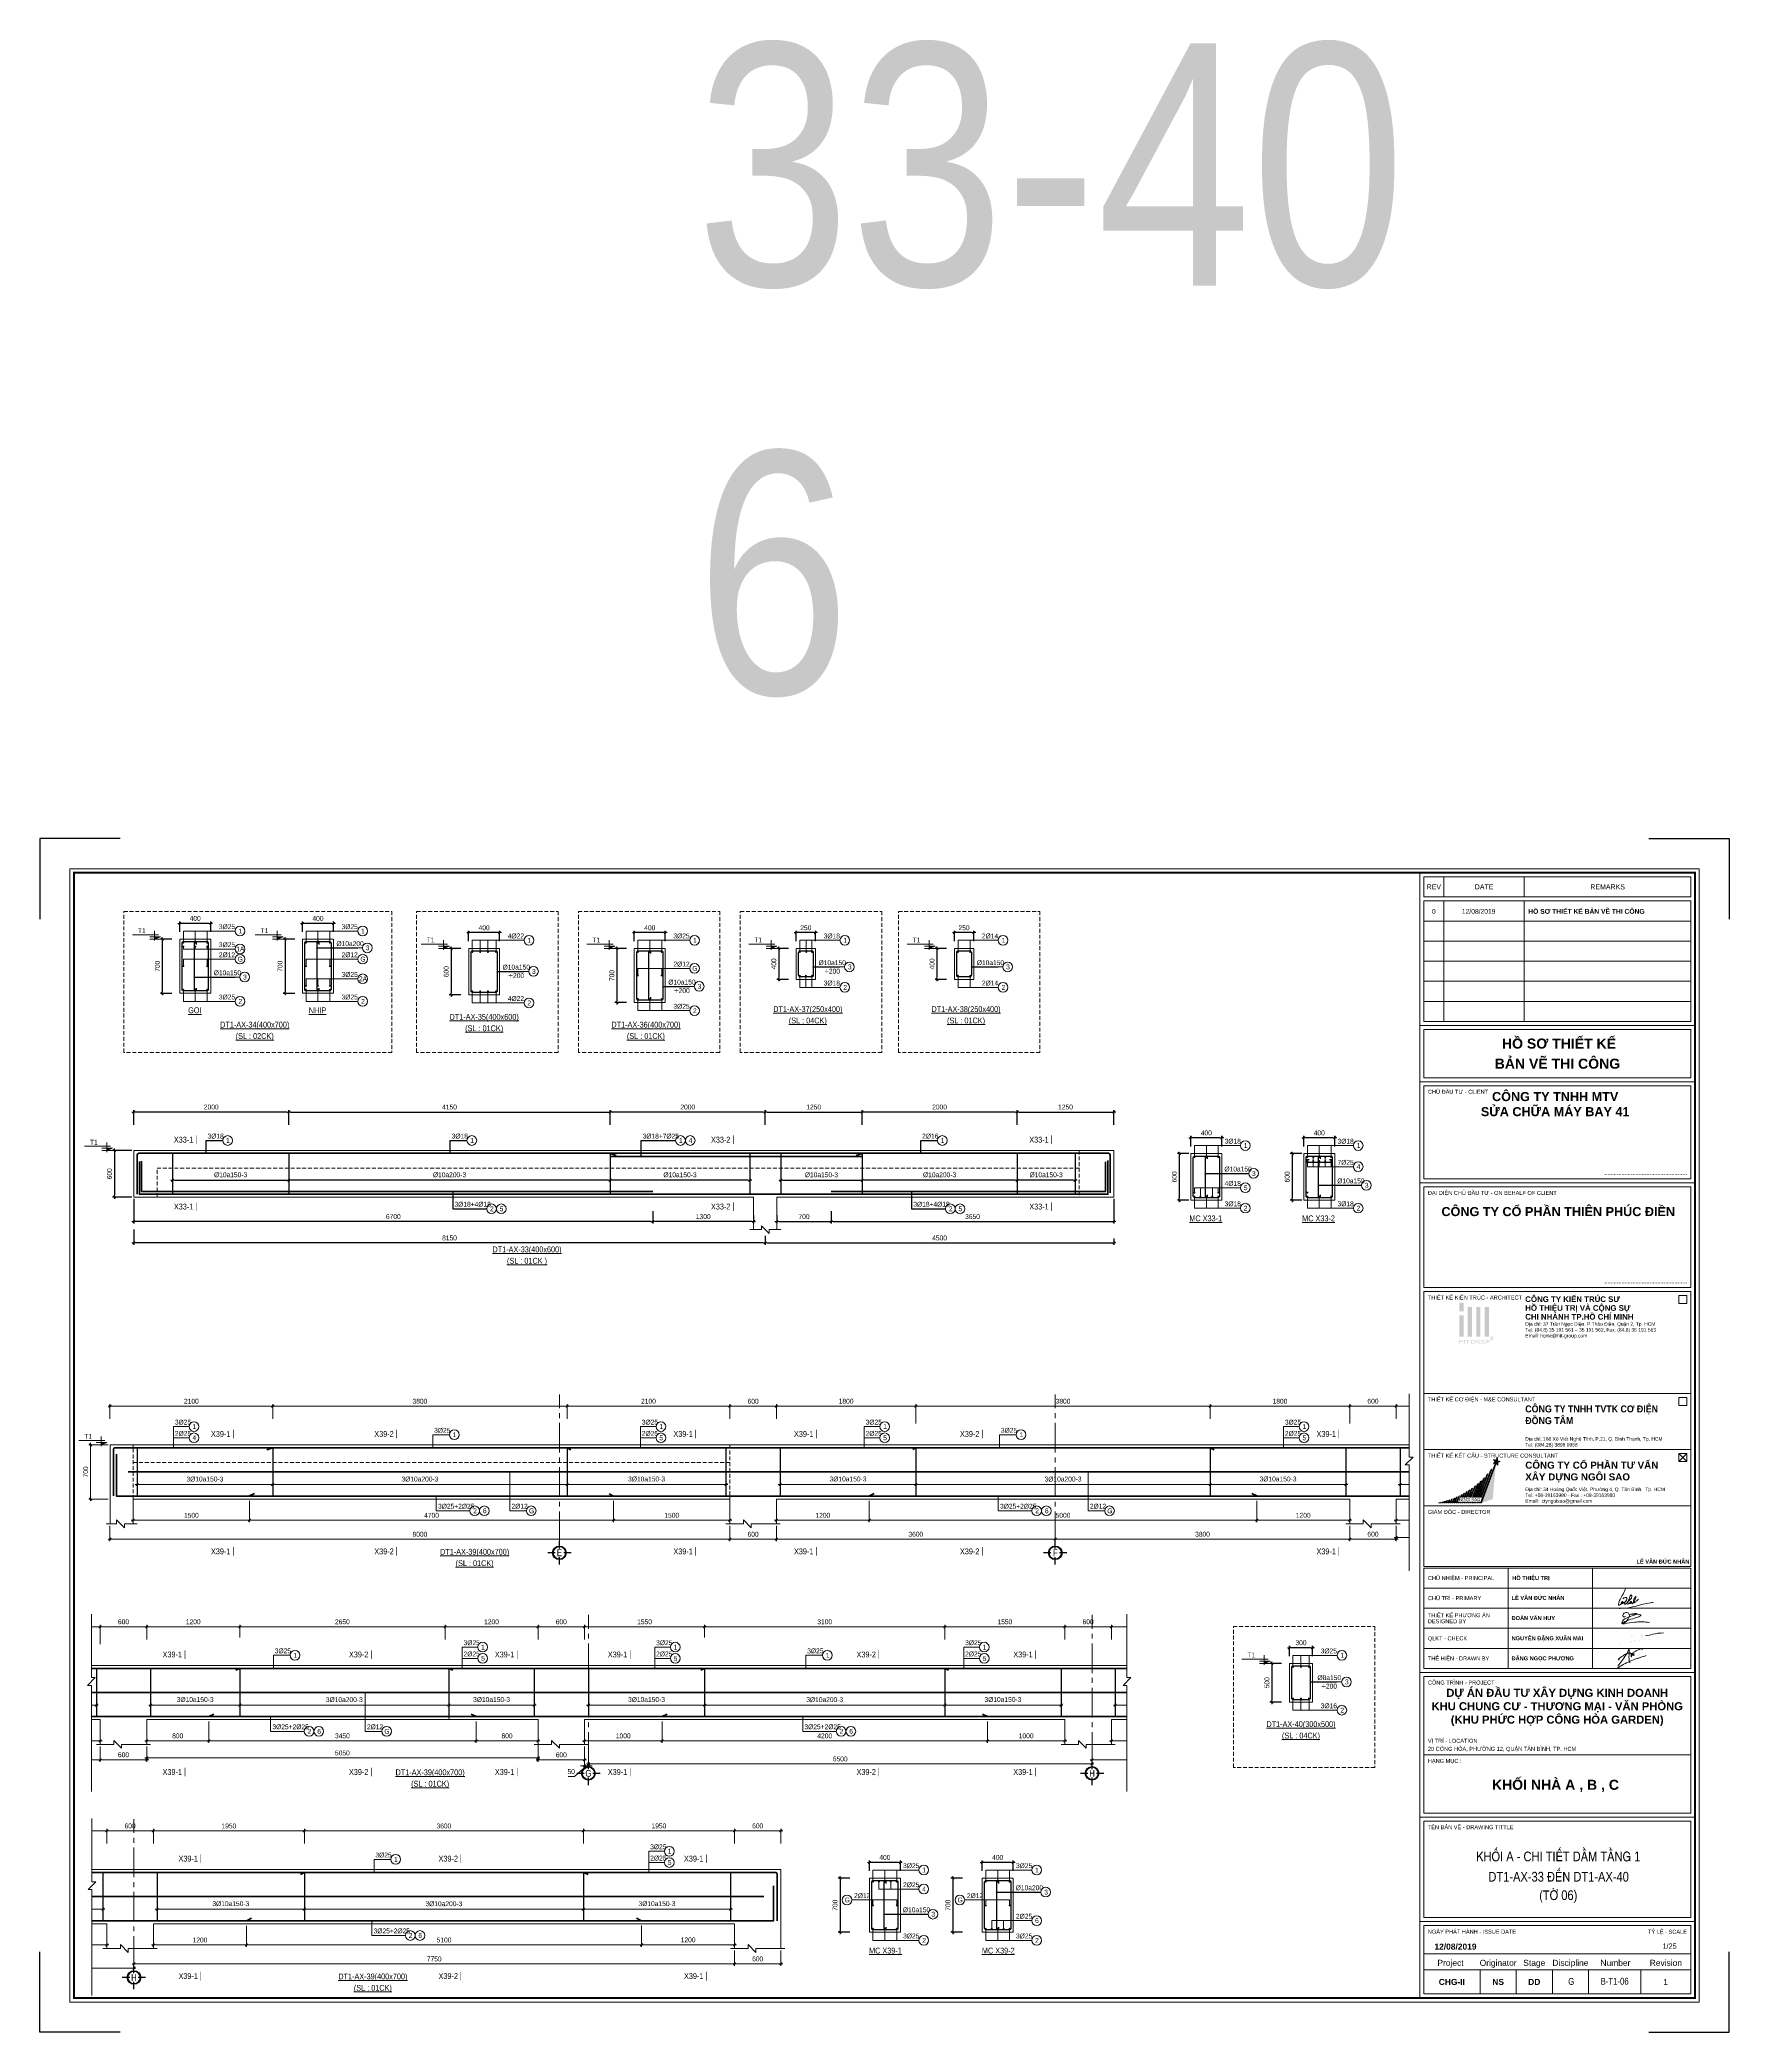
# Model space of a CAD drawing. Header units: millimetres. Extents: x 397144 to 8960116, y 345581 to 674207.
# Drawn here: x 5019062 to 5040864, y 648502 to 674207 of the extents above; entities that cross this region are included whole.
import ezdxf
from ezdxf.enums import TextEntityAlignment as Align
from ezdxf.xclip import XClip

# ---------------------------------------------------------------- set-up
doc = ezdxf.new("R2010")
doc.units = ezdxf.units.MM
doc.header["$XCLIPFRAME"] = 0
doc.header["$PDSIZE"] = -10
for name, pattern in [('CENTER', [2, 1.25, -0.25, 0.25, -0.25]), ('CENTER2', [28.575, 19.05, -3.175, 3.175, -3.175]), ('HIDDEN', [0.375, 0.25, -0.125])]:
    doc.linetypes.add(name, pattern=pattern)
doc.layers.get('0').update_dxf_attribs({"linetype": 'CONTINUOUS'})
doc.layers.get('Defpoints').update_dxf_attribs({"color": 12, "linetype": 'CONTINUOUS'})
for name, color, linetype, lineweight in [('2', 2, 'CONTINUOUS', 20), ('CDAI', 8, 'CONTINUOUS', 30), ('CHG_XX_Khung ten$0$A1 BORDER$0$DGIONG', 4, 'CONTINUOUS', 13), ('CHG_XX_Khung ten$0$A1 BORDER$0$STICK', 1, 'CONTINUOUS', 9), ('CHG_XX_Khung ten$0$TEXT', 7, 'CONTINUOUS', 15), ('CHUNHO', 7, 'CENTER', 13), ('CTHEP', 2, 'CONTINUOUS', 50), ('DBAO', 3, 'CONTINUOUS', 20), ('DGIONG', 4, 'CONTINUOUS', 13), ('KTH', 150, 'CONTINUOUS', 5), ('Net khuat', 8, 'HIDDEN', 13), ('STICK', 1, 'CONTINUOUS', 9), ('TEXT', 7, 'CONTINUOUS', 15)]:
    doc.layers.add(name, color=color, linetype=linetype, lineweight=lineweight)
doc.layers.add('8', color=8, linetype='CONTINUOUS')
doc.layers.add('CHG_XX_Khung ten$0$TKTC', color=1, linetype='CONTINUOUS')
doc.layers.add('HATCH', color=7, linetype='CONTINUOUS', lineweight=5, true_color=0x2491ff)
doc.styles.add('CHG_XX_Khung ten$0$A1 BORDER$0$ARIAL', font='arial.ttf')
doc.styles.add('CHG_XX_Khung ten$0$A1 BORDER$0$Arial - Bold', font='arialbd.ttf', dxfattribs={"height": 2.5})
doc.styles.add('CHG_XX_Khung ten$0$A1 BORDER$0$Star-AvoBold', font='VAVOB_0.TTF')
doc.styles.add('CHG_XX_Khung ten$0$A1 BORDER$0$Title Block DD$0$ARIAL', font='arial.ttf')
doc.styles.add('CHG_XX_Khung ten$0$A1 BORDER$0$Title Block DD$0$Arial - Bold', font='arialbd.ttf', dxfattribs={"height": 2.5})
doc.styles.add('CHG_XX_Khung ten$0$arial', font='arial.ttf')
doc.styles.add('CHG_XX_Khung ten$0$Arial - Bold', font='arialbd.ttf')
doc.styles.add('CHG_XX_Khung ten$0$ArialB', font='arialbd.ttf')
doc.styles.add('CHG_XX_Khung ten$0$title block pccc$0$ARIAL', font='arial.ttf')
doc.styles.add('CHG_XX_Khung ten$0$title block pccc$0$Arial - Bold', font='arialbd.ttf', dxfattribs={"height": 2.5})
doc.styles.add('HELVECONDENSE', font='VHELVCN_0.TTF')
doc.styles.add('Star-HelCon', font='VHELVCN_0.TTF')
doc.styles.add('TTP-HelCon', font='VHELVCN_0.TTF')
doc.styles.add('VNI-HELVE-CONDENSE', font='VHELVCN_0.TTF')
doc.dimstyles.new('kc-25', dxfattribs={"dimtxt": 62.5, "dimasz": 20, "dimexe": 20, "dimexo": 50, "dimgap": 25, "dimtad": 3, "dimdec": 0, "dimzin": 0, "dimdsep": 46, "dimtxsty": 'VNI-HELVE-CONDENSE', "dimblk": 'DIM', "dimcen": 2.5, "dimclrd": 256, "dimclre": 154, "dimclrt": 7, "dimaunit": 1, "dimadec": 0, "dimazin": 0, "dimtfac": 1, "dimtdec": 0, "dimtix": 1, "dimtmove": 0, "dimatfit": 3, "dimldrblk": 'DOT', "dimfxl": 1, "dimtolj": 1, "dimtzin": 0, "dimarcsym": 0})
doc.dimstyles.new('TTP-25', dxfattribs={"dimscale": 25, "dimtxt": 2.5, "dimasz": 1, "dimexe": 1, "dimexo": 1, "dimgap": 0.09, "dimtad": 0, "dimdec": 4, "dimrnd": 5, "dimzin": 9, "dimdsep": 46, "dimtxsty": 'TTP-HelCon', "dimblk": 'Stick1', "dimcen": 0.09, "dimdle": 1.5, "dimclrd": 256, "dimclre": 256, "dimclrt": 7, "dimadec": 0, "dimazin": 0, "dimtfac": 1, "dimtdec": 4, "dimtmove": 0, "dimatfit": 3, "dimldrblk": '_ArchTick1', "dimfxl": 1, "dimtvp": 1, "dimtolj": 1, "dimtzin": 0, "dimarcsym": 0})

# ---------------------------------------------------------------- blocks, each defined once
blk = doc.blocks.new('Stick1')
at = {"layer": 'STICK'}
h = blk.add_hatch(color=256, dxfattribs=at)
edge = h.paths.add_edge_path()
edge.add_line((0.3, 0.5), (-0.5, -0.3))
edge.add_arc((-0.4, -0.4), 0.141, 135, 315)
edge.add_line((-0.3, -0.5), (0.5, 0.3))
edge.add_arc((0.4, 0.4), 0.141, 315, 495)
blk.add_line((1, 0), (-1, 0), dxfattribs=at)
blk.add_lwpolyline([(0.3, 0.5), (-0.5, -0.3, 1), (-0.3, -0.5), (0.5, 0.3, 1), (0.3, 0.5, 1)], format="xyb", dxfattribs=at)
blk = doc.blocks.new('*D837')
at = {"layer": 'Defpoints', "color": 0, "ltscale": 500, "transparency": 16777216}
for p in [(5026734, 662688), (5026734, 662554), (5027134, 662554)]:
    blk.add_point(p, dxfattribs=at)
at = {"layer": 'KTH', "lineweight": -2, "ltscale": 500, "transparency": 16777216}
for p, q in [((5026734, 662579), (5026734, 662713)), ((5027134, 662579), (5027134, 662713)), ((5027109, 662688), (5026759, 662688))]:
    blk.add_line(p, q, dxfattribs=at)
at = {"layer": 'KTH', "lineweight": -2, "ltscale": 500, "transparency": 16777216, "xscale": 25, "yscale": 25, "zscale": 25, "rotation": 180}
blk.add_blockref('Stick1', (5026734, 662688), dxfattribs=at)
at = {"layer": 'KTH', "lineweight": -2, "ltscale": 500, "transparency": 16777216, "xscale": 25, "yscale": 25, "zscale": 25}
blk.add_blockref('Stick1', (5027134, 662688), dxfattribs=at)
at = {"layer": 'KTH', "color": 7, "ltscale": 500, "transparency": 16777216, "insert": (5026934, 662751), "char_height": 62.5, "attachment_point": 5, "style": 'TTP-HelCon'}
blk.add_mtext('\\A1;400', dxfattribs=at)
blk = doc.blocks.new('_ArchTick1')
at = {"color": 0, "const_width": 3.81}
blk.add_lwpolyline([(-12.7, -12.7), (12.7, 12.7)], dxfattribs=at)
blk = doc.blocks.new('*D838')
at = {"layer": 'Defpoints', "color": 0, "ltscale": 500, "transparency": 16777216}
for p in [(5026659, 662485), (5026509, 661785), (5026659, 661785)]:
    blk.add_point(p, dxfattribs=at)
at = {"layer": 'KTH', "lineweight": -2, "ltscale": 500, "transparency": 16777216}
for p, q in [((5026634, 662485), (5026484, 662485)), ((5026509, 662460), (5026509, 661810)), ((5026634, 661785), (5026484, 661785))]:
    blk.add_line(p, q, dxfattribs=at)
at = {"layer": 'KTH', "lineweight": -2, "ltscale": 500, "transparency": 16777216, "xscale": 25, "yscale": 25, "zscale": 25}
for p, rotation in [((5026509, 662485), 90), ((5026509, 661785), 270)]:
    blk.add_blockref('Stick1', p, dxfattribs=dict(at, rotation=rotation))
at = {"layer": 'KTH', "color": 7, "ltscale": 500, "transparency": 16777216, "insert": (5026445, 662135), "char_height": 62.5, "attachment_point": 5, "rotation": 90, "style": 'TTP-HelCon'}
blk.add_mtext('\\A1;700', dxfattribs=at)
blk = doc.blocks.new('CODE')
at = {"layer": 'DBAO'}
for p, q in [((-63, 0), (-138, 30)), ((-138, 30), (0, 30)), ((-138, 0), (0, 0)), ((-113, 55), (224, 55)), ((-63, -20), (-63, 105))]:
    blk.add_line(p, q, dxfattribs=at)
at = {"layer": 'HATCH', "color": 1}
blk.add_solid([(-63, 0), (-138, 30), (-63, 30)], dxfattribs=at)
blk = doc.blocks.new('DIM')
h = blk.add_hatch(color=1)
h.paths.add_polyline_path([(0.5, 0.3, 1), (0.3, 0.5), (-0.2, 0), (0.2, 0)])
h.paths.add_polyline_path([(0.2, 0), (-0.2, 0), (-0.5, -0.3, 1), (-0.3, -0.5)])
at = {"color": 9}
for p, q in [((-0.2, 0), (-1.5, 0)), ((0.2, 0), (1.5, 0))]:
    blk.add_line(p, q, dxfattribs=at)
at = {"color": 1}
for p, q in [((-0.5, -0.3), (0.3, 0.5)), ((-0.3, -0.5), (0.5, 0.3)), ((-0.2, 0), (0.2, 0))]:
    blk.add_line(p, q, dxfattribs=at)
blk.add_arc((-0.4, -0.4), 0.138, 135, 315, dxfattribs=at)
blk = doc.blocks.new('*D841')
at = {"layer": 'Defpoints', "color": 0, "ltscale": 500, "transparency": 16777216}
for p in [(5028823, 662688), (5028823, 662554), (5029073, 662554)]:
    blk.add_point(p, dxfattribs=at)
at = {"layer": 'KTH', "lineweight": -2, "ltscale": 500, "transparency": 16777216}
for p, q in [((5028823, 662579), (5028823, 662713)), ((5029073, 662579), (5029073, 662713)), ((5029048, 662688), (5028848, 662688))]:
    blk.add_line(p, q, dxfattribs=at)
at = {"layer": 'KTH', "lineweight": -2, "ltscale": 500, "transparency": 16777216, "xscale": 25, "yscale": 25, "zscale": 25, "rotation": 180}
blk.add_blockref('Stick1', (5028823, 662688), dxfattribs=at)
at = {"layer": 'KTH', "lineweight": -2, "ltscale": 500, "transparency": 16777216, "xscale": 25, "yscale": 25, "zscale": 25}
blk.add_blockref('Stick1', (5029073, 662688), dxfattribs=at)
at = {"layer": 'KTH', "color": 7, "ltscale": 500, "transparency": 16777216, "insert": (5028948, 662751), "char_height": 62.5, "attachment_point": 5, "style": 'TTP-HelCon'}
blk.add_mtext('\\A1;250', dxfattribs=at)
blk = doc.blocks.new('*D842')
at = {"layer": 'Defpoints', "color": 0, "ltscale": 500, "transparency": 16777216}
for p in [(5028748, 662485), (5028598, 662085), (5028748, 662085)]:
    blk.add_point(p, dxfattribs=at)
at = {"layer": 'KTH', "lineweight": -2, "ltscale": 500, "transparency": 16777216}
for p, q in [((5028723, 662485), (5028573, 662485)), ((5028598, 662460), (5028598, 662110)), ((5028723, 662085), (5028573, 662085))]:
    blk.add_line(p, q, dxfattribs=at)
at = {"layer": 'KTH', "lineweight": -2, "ltscale": 500, "transparency": 16777216, "xscale": 25, "yscale": 25, "zscale": 25}
for p, rotation in [((5028598, 662485), 90), ((5028598, 662085), 270)]:
    blk.add_blockref('Stick1', p, dxfattribs=dict(at, rotation=rotation))
at = {"layer": 'KTH', "color": 7, "ltscale": 500, "transparency": 16777216, "insert": (5028535, 662285), "char_height": 62.5, "attachment_point": 5, "rotation": 90, "style": 'TTP-HelCon'}
blk.add_mtext('\\A1;400', dxfattribs=at)
blk = doc.blocks.new('*D843')
at = {"layer": 'Defpoints', "color": 0, "ltscale": 500, "transparency": 16777216}
for p in [(5030865, 662688), (5030865, 662554), (5031115, 662554)]:
    blk.add_point(p, dxfattribs=at)
at = {"layer": 'KTH', "lineweight": -2, "ltscale": 500, "transparency": 16777216}
for p, q in [((5030865, 662579), (5030865, 662713)), ((5031115, 662579), (5031115, 662713)), ((5031090, 662688), (5030890, 662688))]:
    blk.add_line(p, q, dxfattribs=at)
at = {"layer": 'KTH', "lineweight": -2, "ltscale": 500, "transparency": 16777216, "xscale": 25, "yscale": 25, "zscale": 25, "rotation": 180}
blk.add_blockref('Stick1', (5030865, 662688), dxfattribs=at)
at = {"layer": 'KTH', "lineweight": -2, "ltscale": 500, "transparency": 16777216, "xscale": 25, "yscale": 25, "zscale": 25}
blk.add_blockref('Stick1', (5031115, 662688), dxfattribs=at)
at = {"layer": 'KTH', "color": 7, "ltscale": 500, "transparency": 16777216, "insert": (5030990, 662751), "char_height": 62.5, "attachment_point": 5, "style": 'TTP-HelCon'}
blk.add_mtext('\\A1;250', dxfattribs=at)
blk = doc.blocks.new('*D844')
at = {"layer": 'Defpoints', "color": 0, "ltscale": 500, "transparency": 16777216}
for p in [(5030790, 662485), (5030640, 662085), (5030790, 662085)]:
    blk.add_point(p, dxfattribs=at)
at = {"layer": 'KTH', "lineweight": -2, "ltscale": 500, "transparency": 16777216}
for p, q in [((5030765, 662485), (5030615, 662485)), ((5030640, 662460), (5030640, 662110)), ((5030765, 662085), (5030615, 662085))]:
    blk.add_line(p, q, dxfattribs=at)
at = {"layer": 'KTH', "lineweight": -2, "ltscale": 500, "transparency": 16777216, "xscale": 25, "yscale": 25, "zscale": 25}
for p, rotation in [((5030640, 662485), 90), ((5030640, 662085), 270)]:
    blk.add_blockref('Stick1', p, dxfattribs=dict(at, rotation=rotation))
at = {"layer": 'KTH', "color": 7, "ltscale": 500, "transparency": 16777216, "insert": (5030577, 662285), "char_height": 62.5, "attachment_point": 5, "rotation": 90, "style": 'TTP-HelCon'}
blk.add_mtext('\\A1;400', dxfattribs=at)
blk = doc.blocks.new('*D853')
at = {"layer": 'Defpoints', "color": 0, "transparency": 16777216}
for p in [(5020274, 659877), (5020024, 659277), (5020274, 659277)]:
    blk.add_point(p, dxfattribs=at)
at = {"layer": 'KTH', "lineweight": -2, "transparency": 16777216}
for p, q in [((5020249, 659877), (5019999, 659877)), ((5020024, 659852), (5020024, 659302)), ((5020249, 659277), (5019999, 659277))]:
    blk.add_line(p, q, dxfattribs=at)
at = {"layer": 'KTH', "lineweight": -2, "transparency": 16777216, "xscale": 25, "yscale": 25, "zscale": 25}
for p, rotation in [((5020024, 659877), 90), ((5020024, 659277), 270)]:
    blk.add_blockref('Stick1', p, dxfattribs=dict(at, rotation=rotation))
at = {"layer": 'KTH', "color": 7, "transparency": 16777216, "insert": (5019960, 659577), "char_height": 62.5, "attachment_point": 5, "rotation": 90, "style": 'TTP-HelCon'}
blk.add_mtext('\\A1;600', dxfattribs=at)
blk = doc.blocks.new('*D854')
at = {"layer": 'Defpoints', "color": 0, "transparency": 16777216}
for p in [(5020774, 659551), (5022274, 659567), (5022274, 659493)]:
    blk.add_point(p, dxfattribs=at)
at = {"layer": 'KTH', "lineweight": -2, "transparency": 16777216}
for p, q in [((5020774, 659526), (5020774, 659468)), ((5020799, 659493), (5022249, 659493)), ((5022274, 659542), (5022274, 659468))]:
    blk.add_line(p, q, dxfattribs=at)
at = {"layer": 'KTH', "lineweight": -2, "transparency": 16777216, "xscale": 25, "yscale": 25, "zscale": 25, "rotation": 180}
blk.add_blockref('Stick1', (5020774, 659493), dxfattribs=at)
at = {"layer": 'KTH', "lineweight": -2, "transparency": 16777216, "xscale": 25, "yscale": 25, "zscale": 25}
blk.add_blockref('Stick1', (5022274, 659493), dxfattribs=at)
at = {"layer": 'KTH', "color": 7, "transparency": 16777216, "insert": (5021524, 659563), "char_height": 62.5, "attachment_point": 5, "style": 'TTP-HelCon'}
blk.add_mtext('\\A1;Þ10a150-3', dxfattribs=at)
blk = doc.blocks.new('*D855')
at = {"layer": 'Defpoints', "color": 0, "transparency": 16777216}
for p in [(5020274, 660374), (5020274, 660185), (5022274, 660185)]:
    blk.add_point(p, dxfattribs=at)
at = {"layer": 'KTH', "lineweight": -2, "transparency": 16777216}
for p, q in [((5020274, 660210), (5020274, 660399)), ((5022274, 660210), (5022274, 660399)), ((5022249, 660374), (5020299, 660374))]:
    blk.add_line(p, q, dxfattribs=at)
at = {"layer": 'KTH', "lineweight": -2, "transparency": 16777216, "xscale": 25, "yscale": 25, "zscale": 25, "rotation": 180}
blk.add_blockref('Stick1', (5020274, 660374), dxfattribs=at)
at = {"layer": 'KTH', "lineweight": -2, "transparency": 16777216, "xscale": 25, "yscale": 25, "zscale": 25}
blk.add_blockref('Stick1', (5022274, 660374), dxfattribs=at)
at = {"layer": 'KTH', "color": 7, "transparency": 16777216, "insert": (5021274, 660438), "char_height": 62.5, "attachment_point": 5, "style": 'TTP-HelCon'}
blk.add_mtext('\\A1;2000', dxfattribs=at)
blk = doc.blocks.new('*D856')
at = {"layer": 'Defpoints', "color": 0, "transparency": 16777216}
for p in [(5022274, 660185), (5026424, 660374), (5026424, 660185)]:
    blk.add_point(p, dxfattribs=at)
at = {"layer": 'KTH', "lineweight": -2, "transparency": 16777216}
for p, q in [((5022274, 660210), (5022274, 660399)), ((5026424, 660210), (5026424, 660399)), ((5022299, 660374), (5026399, 660374))]:
    blk.add_line(p, q, dxfattribs=at)
at = {"layer": 'KTH', "lineweight": -2, "transparency": 16777216, "xscale": 25, "yscale": 25, "zscale": 25, "rotation": 180}
blk.add_blockref('Stick1', (5022274, 660374), dxfattribs=at)
at = {"layer": 'KTH', "lineweight": -2, "transparency": 16777216, "xscale": 25, "yscale": 25, "zscale": 25}
blk.add_blockref('Stick1', (5026424, 660374), dxfattribs=at)
at = {"layer": 'KTH', "color": 7, "transparency": 16777216, "insert": (5024349, 660438), "char_height": 62.5, "attachment_point": 5, "style": 'TTP-HelCon'}
blk.add_mtext('\\A1;4150', dxfattribs=at)
blk = doc.blocks.new('*D857')
at = {"layer": 'Defpoints', "color": 0, "transparency": 16777216}
for p in [(5026424, 660374), (5026424, 660185), (5028424, 660185)]:
    blk.add_point(p, dxfattribs=at)
at = {"layer": 'KTH', "lineweight": -2, "transparency": 16777216}
for p, q in [((5026424, 660210), (5026424, 660399)), ((5028424, 660210), (5028424, 660399)), ((5028399, 660374), (5026449, 660374))]:
    blk.add_line(p, q, dxfattribs=at)
at = {"layer": 'KTH', "lineweight": -2, "transparency": 16777216, "xscale": 25, "yscale": 25, "zscale": 25, "rotation": 180}
blk.add_blockref('Stick1', (5026424, 660374), dxfattribs=at)
at = {"layer": 'KTH', "lineweight": -2, "transparency": 16777216, "xscale": 25, "yscale": 25, "zscale": 25}
blk.add_blockref('Stick1', (5028424, 660374), dxfattribs=at)
at = {"layer": 'KTH', "color": 7, "transparency": 16777216, "insert": (5027424, 660438), "char_height": 62.5, "attachment_point": 5, "style": 'TTP-HelCon'}
blk.add_mtext('\\A1;2000', dxfattribs=at)
blk = doc.blocks.new('*D858')
at = {"layer": 'Defpoints', "color": 0, "transparency": 16777216}
for p in [(5031674, 660185), (5032924, 660374), (5032924, 660185)]:
    blk.add_point(p, dxfattribs=at)
at = {"layer": 'KTH', "lineweight": -2, "transparency": 16777216}
for p, q in [((5031674, 660210), (5031674, 660399)), ((5032924, 660210), (5032924, 660399)), ((5031699, 660374), (5032899, 660374))]:
    blk.add_line(p, q, dxfattribs=at)
at = {"layer": 'KTH', "lineweight": -2, "transparency": 16777216, "xscale": 25, "yscale": 25, "zscale": 25, "rotation": 180}
blk.add_blockref('Stick1', (5031674, 660374), dxfattribs=at)
at = {"layer": 'KTH', "lineweight": -2, "transparency": 16777216, "xscale": 25, "yscale": 25, "zscale": 25}
blk.add_blockref('Stick1', (5032924, 660374), dxfattribs=at)
at = {"layer": 'KTH', "color": 7, "transparency": 16777216, "insert": (5032299, 660438), "char_height": 62.5, "attachment_point": 5, "style": 'TTP-HelCon'}
blk.add_mtext('\\A1;1250', dxfattribs=at)
blk = doc.blocks.new('*D859')
at = {"layer": 'Defpoints', "color": 0, "transparency": 16777216}
for p in [(5029674, 660374), (5029674, 660185), (5031674, 660185)]:
    blk.add_point(p, dxfattribs=at)
at = {"layer": 'KTH', "lineweight": -2, "transparency": 16777216}
for p, q in [((5029674, 660210), (5029674, 660399)), ((5031674, 660210), (5031674, 660399)), ((5031649, 660374), (5029699, 660374))]:
    blk.add_line(p, q, dxfattribs=at)
at = {"layer": 'KTH', "lineweight": -2, "transparency": 16777216, "xscale": 25, "yscale": 25, "zscale": 25, "rotation": 180}
blk.add_blockref('Stick1', (5029674, 660374), dxfattribs=at)
at = {"layer": 'KTH', "lineweight": -2, "transparency": 16777216, "xscale": 25, "yscale": 25, "zscale": 25}
blk.add_blockref('Stick1', (5031674, 660374), dxfattribs=at)
at = {"layer": 'KTH', "color": 7, "transparency": 16777216, "insert": (5030674, 660438), "char_height": 62.5, "attachment_point": 5, "style": 'TTP-HelCon'}
blk.add_mtext('\\A1;2000', dxfattribs=at)
blk = doc.blocks.new('*D860')
at = {"layer": 'Defpoints', "color": 0, "transparency": 16777216}
for p in [(5028424, 660185), (5029674, 660374), (5029674, 660185)]:
    blk.add_point(p, dxfattribs=at)
at = {"layer": 'KTH', "lineweight": -2, "transparency": 16777216}
for p, q in [((5028424, 660210), (5028424, 660399)), ((5029674, 660210), (5029674, 660399)), ((5028449, 660374), (5029649, 660374))]:
    blk.add_line(p, q, dxfattribs=at)
at = {"layer": 'KTH', "lineweight": -2, "transparency": 16777216, "xscale": 25, "yscale": 25, "zscale": 25, "rotation": 180}
blk.add_blockref('Stick1', (5028424, 660374), dxfattribs=at)
at = {"layer": 'KTH', "lineweight": -2, "transparency": 16777216, "xscale": 25, "yscale": 25, "zscale": 25}
blk.add_blockref('Stick1', (5029674, 660374), dxfattribs=at)
at = {"layer": 'KTH', "color": 7, "transparency": 16777216, "insert": (5029049, 660438), "char_height": 62.5, "attachment_point": 5, "style": 'TTP-HelCon'}
blk.add_mtext('\\A1;1250', dxfattribs=at)
blk = doc.blocks.new('*D861')
at = {"layer": 'Defpoints', "color": 0, "transparency": 16777216}
for p in [(5020274, 658883), (5020274, 658685), (5028424, 658803)]:
    blk.add_point(p, dxfattribs=at)
at = {"layer": 'KTH', "lineweight": -2, "transparency": 16777216}
for p, q in [((5020274, 658858), (5020274, 658660)), ((5028399, 658685), (5020299, 658685)), ((5028424, 658778), (5028424, 658660))]:
    blk.add_line(p, q, dxfattribs=at)
at = {"layer": 'KTH', "lineweight": -2, "transparency": 16777216, "xscale": 25, "yscale": 25, "zscale": 25, "rotation": 180}
blk.add_blockref('Stick1', (5020274, 658685), dxfattribs=at)
at = {"layer": 'KTH', "lineweight": -2, "transparency": 16777216, "xscale": 25, "yscale": 25, "zscale": 25}
blk.add_blockref('Stick1', (5028424, 658685), dxfattribs=at)
at = {"layer": 'KTH', "color": 7, "transparency": 16777216, "insert": (5024349, 658749), "char_height": 62.5, "attachment_point": 5, "style": 'TTP-HelCon'}
blk.add_mtext('\\A1;8150', dxfattribs=at)
blk = doc.blocks.new('*D862')
at = {"layer": 'Defpoints', "color": 0, "transparency": 16777216}
for p in [(5028424, 658796), (5032924, 658766), (5032924, 658685)]:
    blk.add_point(p, dxfattribs=at)
at = {"layer": 'KTH', "lineweight": -2, "transparency": 16777216}
for p, q in [((5028424, 658771), (5028424, 658660)), ((5028449, 658685), (5032899, 658685)), ((5032924, 658741), (5032924, 658660))]:
    blk.add_line(p, q, dxfattribs=at)
at = {"layer": 'KTH', "lineweight": -2, "transparency": 16777216, "xscale": 25, "yscale": 25, "zscale": 25, "rotation": 180}
blk.add_blockref('Stick1', (5028424, 658685), dxfattribs=at)
at = {"layer": 'KTH', "lineweight": -2, "transparency": 16777216, "xscale": 25, "yscale": 25, "zscale": 25}
blk.add_blockref('Stick1', (5032924, 658685), dxfattribs=at)
at = {"layer": 'KTH', "color": 7, "transparency": 16777216, "insert": (5030674, 658749), "char_height": 62.5, "attachment_point": 5, "style": 'TTP-HelCon'}
blk.add_mtext('\\A1;4500', dxfattribs=at)
blk = doc.blocks.new('*D863')
at = {"layer": 'Defpoints', "color": 0, "transparency": 16777216}
for p in [(5022274, 659567), (5022274, 659493), (5026424, 659551)]:
    blk.add_point(p, dxfattribs=at)
at = {"layer": 'KTH', "lineweight": -2, "transparency": 16777216}
for p, q in [((5022274, 659542), (5022274, 659468)), ((5026399, 659493), (5022299, 659493)), ((5026424, 659526), (5026424, 659468))]:
    blk.add_line(p, q, dxfattribs=at)
at = {"layer": 'KTH', "lineweight": -2, "transparency": 16777216, "xscale": 25, "yscale": 25, "zscale": 25, "rotation": 180}
blk.add_blockref('Stick1', (5022274, 659493), dxfattribs=at)
at = {"layer": 'KTH', "lineweight": -2, "transparency": 16777216, "xscale": 25, "yscale": 25, "zscale": 25}
blk.add_blockref('Stick1', (5026424, 659493), dxfattribs=at)
at = {"layer": 'KTH', "color": 7, "transparency": 16777216, "insert": (5024349, 659563), "char_height": 62.5, "attachment_point": 5, "style": 'TTP-HelCon'}
blk.add_mtext('\\A1;Þ10a200-3', dxfattribs=at)
blk = doc.blocks.new('*D864')
at = {"layer": 'Defpoints', "color": 0, "transparency": 16777216}
for p in [(5026424, 659567), (5026424, 659493), (5028224, 659551)]:
    blk.add_point(p, dxfattribs=at)
at = {"layer": 'KTH', "lineweight": -2, "transparency": 16777216}
for p, q in [((5026424, 659542), (5026424, 659468)), ((5028199, 659493), (5026449, 659493)), ((5028224, 659526), (5028224, 659468))]:
    blk.add_line(p, q, dxfattribs=at)
at = {"layer": 'KTH', "lineweight": -2, "transparency": 16777216, "xscale": 25, "yscale": 25, "zscale": 25, "rotation": 180}
blk.add_blockref('Stick1', (5026424, 659493), dxfattribs=at)
at = {"layer": 'KTH', "lineweight": -2, "transparency": 16777216, "xscale": 25, "yscale": 25, "zscale": 25}
blk.add_blockref('Stick1', (5028224, 659493), dxfattribs=at)
at = {"layer": 'KTH', "color": 7, "transparency": 16777216, "insert": (5027324, 659563), "char_height": 62.5, "attachment_point": 5, "style": 'TTP-HelCon'}
blk.add_mtext('\\A1;Þ10a150-3', dxfattribs=at)
blk = doc.blocks.new('*D865')
at = {"layer": 'Defpoints', "color": 0, "transparency": 16777216}
for p in [(5028624, 659551), (5029674, 659577), (5029674, 659493)]:
    blk.add_point(p, dxfattribs=at)
at = {"layer": 'KTH', "lineweight": -2, "transparency": 16777216}
for p, q in [((5028624, 659526), (5028624, 659468)), ((5028649, 659493), (5029649, 659493)), ((5029674, 659552), (5029674, 659468))]:
    blk.add_line(p, q, dxfattribs=at)
at = {"layer": 'KTH', "lineweight": -2, "transparency": 16777216, "xscale": 25, "yscale": 25, "zscale": 25, "rotation": 180}
blk.add_blockref('Stick1', (5028624, 659493), dxfattribs=at)
at = {"layer": 'KTH', "lineweight": -2, "transparency": 16777216, "xscale": 25, "yscale": 25, "zscale": 25}
blk.add_blockref('Stick1', (5029674, 659493), dxfattribs=at)
at = {"layer": 'KTH', "color": 7, "transparency": 16777216, "insert": (5029149, 659563), "char_height": 62.5, "attachment_point": 5, "style": 'TTP-HelCon'}
blk.add_mtext('\\A1;Þ10a150-3', dxfattribs=at)
blk = doc.blocks.new('*D866')
at = {"layer": 'Defpoints', "color": 0, "transparency": 16777216}
for p in [(5029674, 659577), (5029674, 659493), (5031674, 659551)]:
    blk.add_point(p, dxfattribs=at)
at = {"layer": 'KTH', "lineweight": -2, "transparency": 16777216}
for p, q in [((5029674, 659552), (5029674, 659468)), ((5031649, 659493), (5029699, 659493)), ((5031674, 659526), (5031674, 659468))]:
    blk.add_line(p, q, dxfattribs=at)
at = {"layer": 'KTH', "lineweight": -2, "transparency": 16777216, "xscale": 25, "yscale": 25, "zscale": 25, "rotation": 180}
blk.add_blockref('Stick1', (5029674, 659493), dxfattribs=at)
at = {"layer": 'KTH', "lineweight": -2, "transparency": 16777216, "xscale": 25, "yscale": 25, "zscale": 25}
blk.add_blockref('Stick1', (5031674, 659493), dxfattribs=at)
at = {"layer": 'KTH', "color": 7, "transparency": 16777216, "insert": (5030674, 659563), "char_height": 62.5, "attachment_point": 5, "style": 'TTP-HelCon'}
blk.add_mtext('\\A1;Þ10a200-3', dxfattribs=at)
blk = doc.blocks.new('*D867')
at = {"layer": 'Defpoints', "color": 0, "transparency": 16777216}
for p in [(5031674, 659577), (5031674, 659493), (5032424, 659551)]:
    blk.add_point(p, dxfattribs=at)
at = {"layer": 'KTH', "lineweight": -2, "transparency": 16777216}
for p, q in [((5031674, 659552), (5031674, 659468)), ((5032399, 659493), (5031699, 659493)), ((5032424, 659526), (5032424, 659468))]:
    blk.add_line(p, q, dxfattribs=at)
at = {"layer": 'KTH', "lineweight": -2, "transparency": 16777216, "xscale": 25, "yscale": 25, "zscale": 25, "rotation": 180}
blk.add_blockref('Stick1', (5031674, 659493), dxfattribs=at)
at = {"layer": 'KTH', "lineweight": -2, "transparency": 16777216, "xscale": 25, "yscale": 25, "zscale": 25}
blk.add_blockref('Stick1', (5032424, 659493), dxfattribs=at)
at = {"layer": 'KTH', "color": 7, "transparency": 16777216, "insert": (5032049, 659563), "char_height": 62.5, "attachment_point": 5, "style": 'TTP-HelCon'}
blk.add_mtext('\\A1;Þ10a150-3', dxfattribs=at)
blk = doc.blocks.new('*D868')
at = {"layer": 'Defpoints', "color": 0, "transparency": 16777216}
for p in [(5026974, 659119), (5026974, 658960), (5028274, 659067)]:
    blk.add_point(p, dxfattribs=at)
at = {"layer": 'KTH', "lineweight": -2, "transparency": 16777216}
for p, q in [((5026974, 659094), (5026974, 658935)), ((5028249, 658960), (5026999, 658960)), ((5028274, 659042), (5028274, 658935))]:
    blk.add_line(p, q, dxfattribs=at)
at = {"layer": 'KTH', "lineweight": -2, "transparency": 16777216, "xscale": 25, "yscale": 25, "zscale": 25, "rotation": 180}
blk.add_blockref('Stick1', (5026974, 658960), dxfattribs=at)
at = {"layer": 'KTH', "lineweight": -2, "transparency": 16777216, "xscale": 25, "yscale": 25, "zscale": 25}
blk.add_blockref('Stick1', (5028274, 658960), dxfattribs=at)
at = {"layer": 'KTH', "color": 7, "transparency": 16777216, "insert": (5027624, 659024), "char_height": 62.5, "attachment_point": 5, "style": 'TTP-HelCon'}
blk.add_mtext('\\A1;1300', dxfattribs=at)
blk = doc.blocks.new('*D869')
at = {"layer": 'Defpoints', "color": 0, "transparency": 16777216}
for p in [(5020274, 659277), (5026974, 659119), (5020274, 658960)]:
    blk.add_point(p, dxfattribs=at)
at = {"layer": 'KTH', "lineweight": -2, "transparency": 16777216}
for p, q in [((5020274, 659252), (5020274, 658935)), ((5026974, 659094), (5026974, 658935)), ((5026949, 658960), (5020299, 658960))]:
    blk.add_line(p, q, dxfattribs=at)
at = {"layer": 'KTH', "lineweight": -2, "transparency": 16777216, "xscale": 25, "yscale": 25, "zscale": 25, "rotation": 180}
blk.add_blockref('Stick1', (5020274, 658960), dxfattribs=at)
at = {"layer": 'KTH', "lineweight": -2, "transparency": 16777216, "xscale": 25, "yscale": 25, "zscale": 25}
blk.add_blockref('Stick1', (5026974, 658960), dxfattribs=at)
at = {"layer": 'KTH', "color": 7, "transparency": 16777216, "insert": (5023624, 659024), "char_height": 62.5, "attachment_point": 5, "style": 'TTP-HelCon'}
blk.add_mtext('\\A1;6700', dxfattribs=at)
blk = doc.blocks.new('*D871')
at = {"layer": 'Defpoints', "color": 0, "transparency": 16777216}
for p in [(5029274, 659119), (5028574, 659067), (5029274, 658960)]:
    blk.add_point(p, dxfattribs=at)
at = {"layer": 'KTH', "lineweight": -2, "transparency": 16777216}
for p, q in [((5029274, 659094), (5029274, 658935)), ((5028574, 659042), (5028574, 658935)), ((5028599, 658960), (5029249, 658960))]:
    blk.add_line(p, q, dxfattribs=at)
at = {"layer": 'KTH', "lineweight": -2, "transparency": 16777216, "xscale": 25, "yscale": 25, "zscale": 25, "rotation": 180}
blk.add_blockref('Stick1', (5028574, 658960), dxfattribs=at)
at = {"layer": 'KTH', "lineweight": -2, "transparency": 16777216, "xscale": 25, "yscale": 25, "zscale": 25}
blk.add_blockref('Stick1', (5029274, 658960), dxfattribs=at)
at = {"layer": 'KTH', "color": 7, "transparency": 16777216, "insert": (5028924, 659024), "char_height": 62.5, "attachment_point": 5, "style": 'TTP-HelCon'}
blk.add_mtext('\\A1;700', dxfattribs=at)
blk = doc.blocks.new('*D870')
at = {"layer": 'Defpoints', "color": 0, "transparency": 16777216}
for p in [(5029274, 659119), (5032924, 659277), (5032924, 658960)]:
    blk.add_point(p, dxfattribs=at)
at = {"layer": 'KTH', "lineweight": -2, "transparency": 16777216}
for p, q in [((5029274, 659094), (5029274, 658935)), ((5032924, 659252), (5032924, 658935)), ((5029299, 658960), (5032899, 658960))]:
    blk.add_line(p, q, dxfattribs=at)
at = {"layer": 'KTH', "lineweight": -2, "transparency": 16777216, "xscale": 25, "yscale": 25, "zscale": 25, "rotation": 180}
blk.add_blockref('Stick1', (5029274, 658960), dxfattribs=at)
at = {"layer": 'KTH', "lineweight": -2, "transparency": 16777216, "xscale": 25, "yscale": 25, "zscale": 25}
blk.add_blockref('Stick1', (5032924, 658960), dxfattribs=at)
at = {"layer": 'KTH', "color": 7, "transparency": 16777216, "insert": (5031099, 659024), "char_height": 62.5, "attachment_point": 5, "style": 'TTP-HelCon'}
blk.add_mtext('\\A1;3650', dxfattribs=at)
blk = doc.blocks.new('MC')
at = {"layer": 'CTHEP', "const_width": 10}
blk.add_lwpolyline([(0, 150), (0, 0)], dxfattribs=at)
at = {"layer": 'TEXT', "style": 'TTP-HelCon'}
blk.add_attdef('A', text='', height=100, dxfattribs=at).set_placement((-50, 26), align=Align.RIGHT)
blk = doc.blocks.new('*D872')
at = {"layer": 'Defpoints', "color": 0, "ltscale": 500, "transparency": 16777216}
for p in [(5033917, 660040), (5033917, 659906), (5034317, 659906)]:
    blk.add_point(p, dxfattribs=at)
at = {"layer": 'KTH', "lineweight": -2, "ltscale": 500, "transparency": 16777216}
for p, q in [((5033917, 659931), (5033917, 660065)), ((5034292, 660040), (5033942, 660040)), ((5034317, 659931), (5034317, 660065))]:
    blk.add_line(p, q, dxfattribs=at)
at = {"layer": 'KTH', "lineweight": -2, "ltscale": 500, "transparency": 16777216, "xscale": 25, "yscale": 25, "zscale": 25, "rotation": 180}
blk.add_blockref('Stick1', (5033917, 660040), dxfattribs=at)
at = {"layer": 'KTH', "lineweight": -2, "ltscale": 500, "transparency": 16777216, "xscale": 25, "yscale": 25, "zscale": 25}
blk.add_blockref('Stick1', (5034317, 660040), dxfattribs=at)
at = {"layer": 'KTH', "color": 7, "ltscale": 500, "transparency": 16777216, "insert": (5034117, 660104), "char_height": 62.5, "attachment_point": 5, "style": 'TTP-HelCon'}
blk.add_mtext('\\A1;400', dxfattribs=at)
blk = doc.blocks.new('*D873')
at = {"layer": 'Defpoints', "color": 0, "ltscale": 500, "transparency": 16777216}
for p in [(5033917, 659837), (5033768, 659237), (5033917, 659237)]:
    blk.add_point(p, dxfattribs=at)
at = {"layer": 'KTH', "lineweight": -2, "ltscale": 500, "transparency": 16777216}
for p, q in [((5033892, 659837), (5033743, 659837)), ((5033768, 659812), (5033768, 659262)), ((5033892, 659237), (5033743, 659237))]:
    blk.add_line(p, q, dxfattribs=at)
at = {"layer": 'KTH', "lineweight": -2, "ltscale": 500, "transparency": 16777216, "xscale": 25, "yscale": 25, "zscale": 25}
for p, rotation in [((5033768, 659837), 90), ((5033768, 659237), 270)]:
    blk.add_blockref('Stick1', p, dxfattribs=dict(at, rotation=rotation))
at = {"layer": 'KTH', "color": 7, "ltscale": 500, "transparency": 16777216, "insert": (5033704, 659537), "char_height": 62.5, "attachment_point": 5, "rotation": 90, "style": 'TTP-HelCon'}
blk.add_mtext('\\A1;600', dxfattribs=at)
blk = doc.blocks.new('*D874')
at = {"layer": 'Defpoints', "color": 0, "ltscale": 500, "transparency": 16777216}
for p in [(5035374, 660040), (5035374, 659906), (5035774, 659906)]:
    blk.add_point(p, dxfattribs=at)
at = {"layer": 'KTH', "lineweight": -2, "ltscale": 500, "transparency": 16777216}
for p, q in [((5035374, 659931), (5035374, 660065)), ((5035749, 660040), (5035399, 660040)), ((5035774, 659931), (5035774, 660065))]:
    blk.add_line(p, q, dxfattribs=at)
at = {"layer": 'KTH', "lineweight": -2, "ltscale": 500, "transparency": 16777216, "xscale": 25, "yscale": 25, "zscale": 25, "rotation": 180}
blk.add_blockref('Stick1', (5035374, 660040), dxfattribs=at)
at = {"layer": 'KTH', "lineweight": -2, "ltscale": 500, "transparency": 16777216, "xscale": 25, "yscale": 25, "zscale": 25}
blk.add_blockref('Stick1', (5035774, 660040), dxfattribs=at)
at = {"layer": 'KTH', "color": 7, "ltscale": 500, "transparency": 16777216, "insert": (5035574, 660104), "char_height": 62.5, "attachment_point": 5, "style": 'TTP-HelCon'}
blk.add_mtext('\\A1;400', dxfattribs=at)
blk = doc.blocks.new('*D875')
at = {"layer": 'Defpoints', "color": 0, "ltscale": 500, "transparency": 16777216}
for p in [(5035374, 659837), (5035224, 659237), (5035374, 659237)]:
    blk.add_point(p, dxfattribs=at)
at = {"layer": 'KTH', "lineweight": -2, "ltscale": 500, "transparency": 16777216}
for p, q in [((5035349, 659837), (5035199, 659837)), ((5035224, 659812), (5035224, 659262)), ((5035349, 659237), (5035199, 659237))]:
    blk.add_line(p, q, dxfattribs=at)
at = {"layer": 'KTH', "lineweight": -2, "ltscale": 500, "transparency": 16777216, "xscale": 25, "yscale": 25, "zscale": 25}
for p, rotation in [((5035224, 659837), 90), ((5035224, 659237), 270)]:
    blk.add_blockref('Stick1', p, dxfattribs=dict(at, rotation=rotation))
at = {"layer": 'KTH', "color": 7, "ltscale": 500, "transparency": 16777216, "insert": (5035160, 659537), "char_height": 62.5, "attachment_point": 5, "rotation": 90, "style": 'TTP-HelCon'}
blk.add_mtext('\\A1;600', dxfattribs=at)
blk = doc.blocks.new('*D876')
at = {"layer": 'Defpoints', "color": 0, "ltscale": 500, "transparency": 16777216}
for p in [(5020867, 662807), (5020867, 662674), (5021267, 662674)]:
    blk.add_point(p, dxfattribs=at)
at = {"layer": 'KTH', "lineweight": -2, "ltscale": 500, "transparency": 16777216}
for p, q in [((5020867, 662699), (5020867, 662832)), ((5021242, 662807), (5020892, 662807)), ((5021267, 662699), (5021267, 662832))]:
    blk.add_line(p, q, dxfattribs=at)
at = {"layer": 'KTH', "lineweight": -2, "ltscale": 500, "transparency": 16777216, "xscale": 25, "yscale": 25, "zscale": 25, "rotation": 180}
blk.add_blockref('Stick1', (5020867, 662807), dxfattribs=at)
at = {"layer": 'KTH', "lineweight": -2, "ltscale": 500, "transparency": 16777216, "xscale": 25, "yscale": 25, "zscale": 25}
blk.add_blockref('Stick1', (5021267, 662807), dxfattribs=at)
at = {"layer": 'KTH', "color": 7, "ltscale": 500, "transparency": 16777216, "insert": (5021067, 662871), "char_height": 62.5, "attachment_point": 5, "style": 'TTP-HelCon'}
blk.add_mtext('\\A1;400', dxfattribs=at)
blk = doc.blocks.new('*D877')
at = {"layer": 'Defpoints', "color": 0, "ltscale": 500, "transparency": 16777216}
for p in [(5020792, 662605), (5020642, 661905), (5020792, 661905)]:
    blk.add_point(p, dxfattribs=at)
at = {"layer": 'KTH', "lineweight": -2, "ltscale": 500, "transparency": 16777216}
for p, q in [((5020767, 662605), (5020617, 662605)), ((5020642, 662580), (5020642, 661930)), ((5020767, 661905), (5020617, 661905))]:
    blk.add_line(p, q, dxfattribs=at)
at = {"layer": 'KTH', "lineweight": -2, "ltscale": 500, "transparency": 16777216, "xscale": 25, "yscale": 25, "zscale": 25}
for p, rotation in [((5020642, 662605), 90), ((5020642, 661905), 270)]:
    blk.add_blockref('Stick1', p, dxfattribs=dict(at, rotation=rotation))
at = {"layer": 'KTH', "color": 7, "ltscale": 500, "transparency": 16777216, "insert": (5020579, 662255), "char_height": 62.5, "attachment_point": 5, "rotation": 90, "style": 'TTP-HelCon'}
blk.add_mtext('\\A1;700', dxfattribs=at)
blk = doc.blocks.new('*D878')
at = {"layer": 'Defpoints', "color": 0, "ltscale": 500, "transparency": 16777216}
for p in [(5022451, 662807), (5022451, 662674), (5022851, 662674)]:
    blk.add_point(p, dxfattribs=at)
at = {"layer": 'KTH', "lineweight": -2, "ltscale": 500, "transparency": 16777216}
for p, q in [((5022451, 662699), (5022451, 662832)), ((5022826, 662807), (5022476, 662807)), ((5022851, 662699), (5022851, 662832))]:
    blk.add_line(p, q, dxfattribs=at)
at = {"layer": 'KTH', "lineweight": -2, "ltscale": 500, "transparency": 16777216, "xscale": 25, "yscale": 25, "zscale": 25, "rotation": 180}
blk.add_blockref('Stick1', (5022451, 662807), dxfattribs=at)
at = {"layer": 'KTH', "lineweight": -2, "ltscale": 500, "transparency": 16777216, "xscale": 25, "yscale": 25, "zscale": 25}
blk.add_blockref('Stick1', (5022851, 662807), dxfattribs=at)
at = {"layer": 'KTH', "color": 7, "ltscale": 500, "transparency": 16777216, "insert": (5022651, 662871), "char_height": 62.5, "attachment_point": 5, "style": 'TTP-HelCon'}
blk.add_mtext('\\A1;400', dxfattribs=at)
blk = doc.blocks.new('*D879')
at = {"layer": 'Defpoints', "color": 0, "ltscale": 500, "transparency": 16777216}
for p in [(5022376, 662605), (5022226, 661905), (5022376, 661905)]:
    blk.add_point(p, dxfattribs=at)
at = {"layer": 'KTH', "lineweight": -2, "ltscale": 500, "transparency": 16777216}
for p, q in [((5022351, 662605), (5022201, 662605)), ((5022226, 662580), (5022226, 661930)), ((5022351, 661905), (5022201, 661905))]:
    blk.add_line(p, q, dxfattribs=at)
at = {"layer": 'KTH', "lineweight": -2, "ltscale": 500, "transparency": 16777216, "xscale": 25, "yscale": 25, "zscale": 25}
for p, rotation in [((5022226, 662605), 90), ((5022226, 661905), 270)]:
    blk.add_blockref('Stick1', p, dxfattribs=dict(at, rotation=rotation))
at = {"layer": 'KTH', "color": 7, "ltscale": 500, "transparency": 16777216, "insert": (5022162, 662255), "char_height": 62.5, "attachment_point": 5, "rotation": 90, "style": 'TTP-HelCon'}
blk.add_mtext('\\A1;700', dxfattribs=at)
blk = doc.blocks.new('*D880')
at = {"layer": 'Defpoints', "color": 0, "ltscale": 500, "transparency": 16777216}
for p in [(5024596, 662688), (5024596, 662554), (5024996, 662554)]:
    blk.add_point(p, dxfattribs=at)
at = {"layer": 'KTH', "lineweight": -2, "ltscale": 500, "transparency": 16777216}
for p, q in [((5024596, 662579), (5024596, 662713)), ((5024996, 662579), (5024996, 662713)), ((5024971, 662688), (5024621, 662688))]:
    blk.add_line(p, q, dxfattribs=at)
at = {"layer": 'KTH', "lineweight": -2, "ltscale": 500, "transparency": 16777216, "xscale": 25, "yscale": 25, "zscale": 25, "rotation": 180}
blk.add_blockref('Stick1', (5024596, 662688), dxfattribs=at)
at = {"layer": 'KTH', "lineweight": -2, "ltscale": 500, "transparency": 16777216, "xscale": 25, "yscale": 25, "zscale": 25}
blk.add_blockref('Stick1', (5024996, 662688), dxfattribs=at)
at = {"layer": 'KTH', "color": 7, "ltscale": 500, "transparency": 16777216, "insert": (5024796, 662751), "char_height": 62.5, "attachment_point": 5, "style": 'TTP-HelCon'}
blk.add_mtext('\\A1;400', dxfattribs=at)
blk = doc.blocks.new('*D881')
at = {"layer": 'Defpoints', "color": 0, "ltscale": 500, "transparency": 16777216}
for p in [(5024521, 662485), (5024371, 661885), (5024521, 661885)]:
    blk.add_point(p, dxfattribs=at)
at = {"layer": 'KTH', "lineweight": -2, "ltscale": 500, "transparency": 16777216}
for p, q in [((5024496, 662485), (5024346, 662485)), ((5024371, 662460), (5024371, 661910)), ((5024496, 661885), (5024346, 661885))]:
    blk.add_line(p, q, dxfattribs=at)
at = {"layer": 'KTH', "lineweight": -2, "ltscale": 500, "transparency": 16777216, "xscale": 25, "yscale": 25, "zscale": 25}
for p, rotation in [((5024371, 662485), 90), ((5024371, 661885), 270)]:
    blk.add_blockref('Stick1', p, dxfattribs=dict(at, rotation=rotation))
at = {"layer": 'KTH', "color": 7, "ltscale": 500, "transparency": 16777216, "insert": (5024307, 662185), "char_height": 62.5, "attachment_point": 5, "rotation": 90, "style": 'TTP-HelCon'}
blk.add_mtext('\\A1;600', dxfattribs=at)
blk = doc.blocks.new('CHG_XX_Khung ten$0$A1 BORDER$0$HTT-Logo')
at = {"true_color": 0x134fb3}
h = blk.add_hatch(color=154, dxfattribs=at)
h.paths.add_polyline_path([(3, 29.1), (0, 29.1), (0, 23.1), (3, 23.1)])
h.paths.add_polyline_path([(3, 20.1), (0, 20.1), (0, 5.1), (3, 5.1)])
h.paths.add_polyline_path([(9, 26.1), (6, 26.1), (6, 5.1), (9, 5.1)])
h.paths.add_polyline_path([(15, 26.1), (12, 26.1), (12, 5.1), (15, 5.1)])
h.paths.add_polyline_path([(21, 26.1), (18, 26.1), (18, 5.1), (21, 5.1)])
h.paths.add_polyline_path([(2.1, 2.7), (1.8, 2.7), (1.8, 1.6), (0.4, 1.6), (0.4, 2.7), (0, 2.7), (0, 0), (0.4, 0), (0.4, 1.3), (1.8, 1.3), (1.8, 0), (2.1, 0)])
h.paths.add_polyline_path([(4.6, 2.7), (2.5, 2.7), (2.5, 2.4), (3.4, 2.4), (3.4, 0), (3.8, 0), (3.8, 2.4), (4.6, 2.4)])
h.paths.add_polyline_path([(7, 2.7), (4.8, 2.7), (4.8, 2.4), (5.7, 2.4), (5.7, 0), (6.1, 0), (6.1, 2.4), (7, 2.4)])
h.paths.add_polyline_path([(8.6, 1.4), (8.6, 1.4), (8.7, 1.6), (8.7, 1.7), (8.7, 1.9), (8.8, 2), (8.9, 2.2), (9, 2.3), (9.2, 2.4), (9.3, 2.4), (9.4, 2.4), (9.6, 2.4), (9.8, 2.4), (10, 2.4), (10.1, 2.3), (10.3, 2.2), (10.3, 2), (10.4, 1.9), (10.7, 1.9), (10.7, 2.1), (10.6, 2.3), (10.5, 2.4), (10.4, 2.5), (10.3, 2.6), (10.2, 2.7), (10.1, 2.7), (10, 2.7), (9.8, 2.7), (9.6, 2.7), (9.6, 2.7), (9.4, 2.7), (9.2, 2.7), (9.1, 2.6), (8.9, 2.6), (8.9, 2.6), (8.7, 2.5), (8.6, 2.4), (8.5, 2.2), (8.4, 2.1), (8.4, 2), (8.3, 1.8), (8.3, 1.7), (8.3, 1.5), (8.3, 1.3), (8.3, 1.3), (8.3, 1.1), (8.3, 0.9), (8.4, 0.8), (8.4, 0.6), (8.5, 0.6), (8.6, 0.4), (8.7, 0.3), (8.8, 0.2), (8.9, 0.1), (9, 0.1), (9.2, 0), (9.3, 0), (9.5, 0), (9.7, 0), (9.7, 0), (9.9, 0), (10.1, 0), (10.2, 0.1), (10.3, 0.1), (10.5, 0.2), (10.6, 0.3), (10.8, 0.4), (10.8, 1.4), (9.6, 1.4), (9.6, 1.1), (10.4, 1.1), (10.4, 0.6), (10.4, 0.5), (10.3, 0.4), (10.1, 0.4), (10, 0.3), (9.8, 0.3), (9.6, 0.3), (9.6, 0.3), (9.4, 0.3), (9.3, 0.3), (9.1, 0.4), (9, 0.5), (8.9, 0.6), (8.8, 0.8), (8.7, 0.9), (8.7, 1), (8.7, 1.2)])
h.paths.add_polyline_path([(13.2, 1.4), (13.3, 1.5), (13.3, 1.5), (13.4, 1.6), (13.4, 1.8), (13.5, 2), (13.5, 2.1), (13.4, 2.2), (13.3, 2.4), (13.3, 2.4), (13.2, 2.5), (13, 2.6), (13, 2.6), (12.9, 2.7), (12.7, 2.7), (12.5, 2.7), (11.3, 2.7), (11.3, 0), (11.7, 0), (11.7, 1.2), (12.1, 1.2), (12.1, 1.2), (12.3, 1.2), (12.4, 1.1), (12.5, 1.1), (12.6, 0.9), (12.7, 0.9), (12.8, 0.7), (12.9, 0.6), (13.2, 0), (13.7, 0), (13.2, 0.7), (13.1, 0.8), (13, 1), (12.9, 1.1), (12.9, 1.1), (12.7, 1.2), (12.9, 1.3), (13, 1.3)])
h.paths.add_polyline_path([(11.7, 1.5), (11.7, 2.4), (12.5, 2.4), (12.7, 2.4), (12.8, 2.4), (13, 2.3), (13.1, 2.1), (13.1, 2), (13.1, 1.9), (13, 1.7), (13, 1.6), (12.8, 1.6), (12.6, 1.5), (12.4, 1.5)], flags=16)
h.paths.add_polyline_path([(16.5, 1.4), (16.5, 1.6), (16.4, 1.8), (16.4, 1.9), (16.3, 2.1), (16.3, 2.1), (16.2, 2.2), (16.1, 2.4), (16, 2.5), (15.9, 2.6), (15.8, 2.6), (15.7, 2.7), (15.5, 2.7), (15.4, 2.7), (15.2, 2.7), (15.2, 2.7), (15, 2.7), (14.8, 2.7), (14.7, 2.6), (14.5, 2.6), (14.4, 2.5), (14.3, 2.4), (14.2, 2.3), (14.1, 2.1), (14, 2), (14, 1.8), (13.9, 1.7), (13.9, 1.5), (13.9, 1.3), (13.9, 1.3), (13.9, 1.1), (14, 1), (14, 0.8), (14.1, 0.6), (14.1, 0.6), (14.2, 0.5), (14.3, 0.3), (14.4, 0.2), (14.5, 0.1), (14.6, 0.1), (14.7, 0), (14.9, 0), (15, 0), (15.2, 0), (15.2, 0), (15.4, 0), (15.5, 0), (15.7, 0), (15.9, 0.1), (15.9, 0.1), (16, 0.2), (16.1, 0.3), (16.2, 0.5), (16.3, 0.6), (16.4, 0.7), (16.4, 0.8), (16.5, 1), (16.5, 1.2), (16.5, 1.3)])
h.paths.add_polyline_path([(14.3, 1.4), (14.3, 1.6), (14.3, 1.8), (14.4, 2), (14.5, 2.1), (14.6, 2.2), (14.7, 2.3), (14.9, 2.4), (15, 2.4), (15.2, 2.4), (15.4, 2.4), (15.5, 2.4), (15.7, 2.3), (15.8, 2.2), (15.9, 2.1), (16, 1.9), (16, 1.9), (16.1, 1.7), (16.1, 1.5), (16.1, 1.3), (16.1, 1.1), (16.1, 0.9), (16, 0.8), (16, 0.7), (15.9, 0.5), (15.8, 0.5), (15.7, 0.4), (15.5, 0.3), (15.4, 0.3), (15.2, 0.3), (15.1, 0.3), (15, 0.3), (14.8, 0.3), (14.7, 0.4), (14.5, 0.5), (14.4, 0.7), (14.4, 0.8), (14.3, 1), (14.3, 1.1), (14.3, 1.3)], flags=16)
h.paths.add_polyline_path([(17.3, 2.7), (17, 2.7), (17, 1.1), (17, 0.9), (17, 0.7), (17, 0.6), (17.1, 0.5), (17.1, 0.4), (17.2, 0.3), (17.3, 0.2), (17.4, 0.1), (17.5, 0), (17.7, 0), (17.8, 0), (18, 0), (18.2, 0), (18.4, 0), (18.5, 0), (18.7, 0.1), (18.7, 0.1), (18.8, 0.2), (18.9, 0.3), (19, 0.5), (19, 0.6), (19.1, 0.8), (19.1, 0.9), (19.1, 1.1), (19.1, 2.7), (18.7, 2.7), (18.7, 1.1), (18.7, 1.1), (18.7, 0.9), (18.7, 0.7), (18.6, 0.6), (18.6, 0.5), (18.5, 0.4), (18.4, 0.3), (18.2, 0.3), (18, 0.3), (17.9, 0.3), (17.7, 0.3), (17.6, 0.4), (17.5, 0.5), (17.4, 0.6), (17.3, 0.8), (17.3, 0.9), (17.3, 1.1)])
h.paths.add_polyline_path([(21.4, 1.3), (21.5, 1.3), (21.6, 1.4), (21.7, 1.6), (21.7, 1.7), (21.7, 1.9), (21.7, 2), (21.7, 2.1), (21.7, 2.3), (21.6, 2.4), (21.4, 2.5), (21.4, 2.6), (21.3, 2.6), (21.1, 2.7), (21, 2.7), (20.9, 2.7), (20.7, 2.7), (19.7, 2.7), (19.7, 0), (20, 0), (20, 1.1), (20.7, 1.1), (20.8, 1.1), (21, 1.1), (21.1, 1.1), (21.3, 1.2)])
h.paths.add_polyline_path([(20, 1.4), (20, 2.4), (20.7, 2.4), (20.9, 2.4), (21.1, 2.4), (21.2, 2.3), (21.3, 2.2), (21.3, 2.1), (21.4, 1.9), (21.4, 1.8), (21.3, 1.7), (21.2, 1.5), (21.1, 1.5), (20.9, 1.4), (20.7, 1.4)], flags=16)
h.paths.add_polyline_path([(23.9, 2.8), (24, 2.9), (24.1, 3), (24.2, 3.1), (24.3, 3.2), (24.4, 3.3), (24.4, 3.4), (24.5, 3.6), (24.5, 3.8), (24.5, 3.9), (24.5, 4), (24.5, 4.1), (24.5, 4.3), (24.4, 4.5), (24.3, 4.6), (24.3, 4.7), (24.2, 4.8), (24.1, 4.9), (24, 5), (23.8, 5.1), (23.8, 5.2), (23.6, 5.2), (23.4, 5.3), (23.3, 5.3), (23.1, 5.3), (23.1, 5.3), (22.9, 5.3), (22.8, 5.3), (22.6, 5.2), (22.4, 5.1), (22.4, 5.1), (22.2, 5), (22.1, 4.9), (22, 4.8), (21.9, 4.6), (21.9, 4.6), (21.8, 4.4), (21.8, 4.3), (21.7, 4.1), (21.7, 3.9), (21.7, 3.9), (21.8, 3.7), (21.8, 3.5), (21.8, 3.4), (21.9, 3.2), (22, 3.2), (22, 3), (22.2, 2.9), (22.3, 2.8), (22.4, 2.7), (22.5, 2.7), (22.6, 2.6), (22.8, 2.6), (23, 2.5), (23.1, 2.5), (23.2, 2.5), (23.3, 2.6), (23.5, 2.6), (23.7, 2.6), (23.8, 2.7)])
h.paths.add_polyline_path([(22.5, 2.9), (22.5, 3), (22.3, 3.1), (22.2, 3.2), (22.1, 3.4), (22.1, 3.4), (22, 3.6), (22, 3.8), (22, 3.9), (22, 4), (22, 4.2), (22, 4.4), (22.1, 4.5), (22.2, 4.6), (22.3, 4.7), (22.4, 4.8), (22.6, 4.9), (22.6, 5), (22.8, 5), (23, 5.1), (23.1, 5.1), (23.2, 5.1), (23.4, 5.1), (23.5, 5), (23.7, 4.9), (23.8, 4.9), (23.9, 4.8), (24, 4.6), (24.1, 4.5), (24.2, 4.4), (24.2, 4.3), (24.3, 4.1), (24.3, 3.9), (24.3, 3.8), (24.3, 3.7), (24.2, 3.5), (24.1, 3.4), (24.1, 3.3), (24, 3.1), (23.8, 3), (23.7, 2.9), (23.6, 2.9), (23.5, 2.8), (23.3, 2.8), (23.1, 2.8), (23, 2.8), (22.9, 2.8), (22.7, 2.8)], flags=16)
h.paths.add_polyline_path([(22.5, 3.2), (22.5, 4.7), (23, 4.7), (23.2, 4.6), (23.4, 4.6), (23.5, 4.5), (23.6, 4.5), (23.7, 4.3), (23.7, 4.2), (23.6, 4.1), (23.6, 4), (23.4, 3.9), (23.2, 3.8), (23.4, 3.7), (23.5, 3.6), (23.6, 3.5), (23.8, 3.2), (23.5, 3.2), (23.3, 3.4), (23.2, 3.6), (23.1, 3.7), (23.1, 3.7), (22.9, 3.8), (22.9, 3.8), (22.8, 3.8), (22.8, 3.2)], flags=0)
h.paths.add_polyline_path([(22.8, 4), (22.8, 4.4), (23, 4.4), (23.1, 4.4), (23.3, 4.4), (23.4, 4.3), (23.4, 4.2), (23.3, 4.1), (23.2, 4), (23, 4)], flags=0)
blk = doc.blocks.new('CHG_XX_Khung ten')
at = {"layer": 'CHG_XX_Khung ten$0$A1 BORDER$0$DGIONG'}
h = blk.add_hatch(color=256, dxfattribs=at)
h.paths.add_polyline_path([(724.94, 283.19), (724.15, 281.97), (717.19, 263.38), (717.7, 263.38)])
h.paths.add_polyline_path([(722.81, 280.17), (722.1, 279.22), (717.21, 266.21), (717.72, 266.21)], flags=17)
h.paths.add_polyline_path([(720.93, 277.8), (720.27, 277.04), (716.19, 266.22), (716.7, 266.22)])
h.paths.add_polyline_path([(719.23, 275.93), (718.6, 275.29), (715.18, 266.22), (715.69, 266.22)])
h.paths.add_polyline_path([(717.65, 274.38), (717.03, 273.81), (714.16, 266.22), (714.67, 266.22)])
h.paths.add_polyline_path([(716.14, 273.03), (715.61, 272.59), (713.15, 266.22), (713.66, 266.22)])
h.paths.add_polyline_path([(714.69, 271.86), (714.17, 271.45), (712.13, 266.23), (712.64, 266.23)])
h.paths.add_polyline_path([(713.29, 270.81), (712.76, 270.43), (711.57, 267.46), (712.07, 267.47)])
h.paths.add_polyline_path([(710.1, 266.23), (710.61, 266.24), (711.93, 269.87), (711.48, 269.56)])
h.paths.add_polyline_path([(710.61, 269.02), (710.13, 268.73), (709.08, 266.24), (709.59, 266.24)])
h.paths.add_polyline_path([(709.31, 268.26), (708.82, 267.97), (708.07, 266.24), (708.58, 266.24)])
h.paths.add_polyline_path([(708.04, 267.56), (707.54, 267.3), (707.05, 266.25), (707.56, 266.25)])
h.paths.add_polyline_path([(716.84, 263.8), (716.33, 263.8), (716.18, 263.38), (716.69, 263.38)])
h.paths.add_polyline_path([(715.67, 263.39), (715.82, 263.8), (715.32, 263.8), (715.16, 263.39)])
h.paths.add_polyline_path([(714.15, 263.39), (714.65, 263.39), (714.8, 263.8), (714.3, 263.8)])
h.paths.add_polyline_path([(713.13, 263.39), (713.64, 263.4), (713.79, 263.81), (713.28, 263.81)])
h.paths.add_polyline_path([(712.77, 263.81), (712.27, 263.81), (712.11, 263.39), (712.62, 263.4)])
h.paths.add_polyline_path([(711.25, 263.81), (711.1, 263.4), (711.61, 263.4), (711.76, 263.81)])
h.paths.add_polyline_path([(710.59, 263.4), (710.74, 263.82), (710.24, 263.82), (710.08, 263.4)])
h.paths.add_polyline_path([(709.73, 263.82), (709.22, 263.82), (709.07, 263.41), (709.57, 263.41)])
h.paths.add_polyline_path([(708.71, 263.82), (708.21, 263.82), (708.05, 263.41), (708.56, 263.41)])
h.paths.add_polyline_path([(707.54, 263.41), (707.69, 263.83), (707.19, 263.83), (707.03, 263.41)])
h.paths.add_polyline_path([(706.68, 263.83), (706.17, 263.83), (706.02, 263.42), (706.53, 263.42)])
h.paths.add_polyline_path([(705, 263.42), (705.51, 263.42), (706.79, 266.93), (706.4, 266.74)])
h.paths.add_polyline_path([(703.97, 263.37), (704.48, 263.37), (705.57, 266.36), (705.14, 266.17)])
h.paths.add_polyline_path([(704.36, 265.84), (703.91, 265.65), (702.96, 263.38), (703.46, 263.38)])
h.paths.add_polyline_path([(703.17, 265.37), (702.69, 265.19), (701.94, 263.38), (702.45, 263.38)])
h.paths.add_polyline_path([(702, 264.94), (701.5, 264.77), (700.92, 263.38), (701.43, 263.38)])
h.paths.add_polyline_path([(700.84, 264.56), (700.33, 264.4), (699.91, 263.39), (700.42, 263.39)])
h.paths.add_polyline_path([(699.7, 264.21), (699.18, 264.06), (698.89, 263.39), (699.4, 263.39)])
h.paths.add_polyline_path([(698.57, 263.9), (698.04, 263.77), (697.87, 263.38), (698.38, 263.39)])
h.paths.add_polyline_path([(697.37, 263.39), (697.45, 263.63), (696.91, 263.51), (696.35, 263.38)])
blk.add_hatch(color=256, dxfattribs=at).paths.add_polyline_path([(724.92, 283.21), (717.68, 263.38), (723.28, 265.27)])
at = {"layer": 'CHG_XX_Khung ten$0$A1 BORDER$0$STICK'}
for points in [[(723.71, 282.88), (725.74, 285.75), (725.8, 282.26), (723.67, 285.06), (727.02, 284.03)], [(725.76, 284.41), (724.96, 284.66), (724.49, 283.98), (724.99, 283.32), (725.77, 283.6)], [(711.25, 266.22), (711.64, 267.39), (712.01, 266.22), (711.02, 266.95), (712.24, 266.93)], [(711.87, 266.67), (711.78, 266.94), (711.49, 266.94), (711.4, 266.67), (711.63, 266.5)]]:
    blk.add_hatch(color=256, dxfattribs=at).paths.add_polyline_path(points)
for p, q in [((687, 577), (687, 17)), ((687, 501), (824, 501)), ((687, 473), (824, 473)), ((687, 422.69), (824, 422.69)), ((816, 283.93), (820, 287.93)), ((820, 283.93), (816, 287.93)), ((687, 179), (824, 179)), ((687, 107), (824, 107)), ((687, 55), (824, 55))]:
    blk.add_line(p, q)
at = {"linetype": 'Continuous'}
for p, q in [((699, 575), (699, 565)), ((739, 575), (739, 565)), ((699, 563), (699, 503)), ((739, 563), (739, 503)), ((689, 39), (822, 39)), ((716.98, 31), (716.98, 19)), ((734.98, 31), (734.98, 19)), ((752.98, 31), (752.98, 19)), ((770.98, 31), (770.98, 19)), ((797, 31), (797, 19))]:
    blk.add_line(p, q, dxfattribs=at)
at = {"color": 9, "linetype": 'Continuous'}
for p, q in [((731, 231), (731, 181)), ((773, 231), (773, 181))]:
    blk.add_line(p, q, dxfattribs=at)
for points in [[(15, 579), (826, 579), (826, 15), (15, 15)], [(816, 362.62), (820, 362.62), (820, 366.62), (816, 366.62)], [(816, 311.93), (820, 311.93), (820, 315.93), (816, 315.93)], [(816, 283.93), (820, 283.93), (820, 287.93), (816, 287.93)]]:
    blk.add_lwpolyline(points, close=True)
at = {"color": 4, "linetype": 'Continuous', "const_width": 1}
blk.add_lwpolyline([(17, 577), (824, 577), (824, 17), (17, 17)], close=True, dxfattribs=at)
at = {"linetype": 'Continuous'}
for points in [[(822, 565), (689, 565), (689, 575), (822, 575)], [(822, 553), (689, 553), (689, 563), (822, 563)], [(822, 543), (689, 543), (689, 553), (822, 553)], [(822, 533), (689, 533), (689, 543), (822, 543)], [(822, 523), (689, 523), (689, 533), (822, 533)], [(822, 513), (689, 513), (689, 523), (822, 523)], [(822, 503), (689, 503), (689, 513), (822, 513)], [(689, 499), (822, 499), (822, 475), (689, 475)], [(689, 368.62), (822, 368.62), (822, 317.93), (689, 317.93)], [(689, 317.93), (822, 317.93), (822, 289.93), (689, 289.93)], [(689, 289.93), (822, 289.93), (822, 261.93), (689, 261.93)], [(689, 177), (822, 177), (822, 138), (689, 138)], [(689, 109), (822, 109), (822, 138), (689, 138)], [(689, 105), (822, 105), (822, 57), (689, 57)], [(689, 53), (822, 53), (822, 31), (689, 31)], [(822, 19), (689, 19), (689, 31), (822, 31)]]:
    blk.add_lwpolyline(points, close=True, dxfattribs=at)
at = {"color": 9, "linetype": 'Continuous'}
for points in [[(689, 261.93), (822, 261.93), (822, 231.73), (689, 231.73)], [(822, 221), (689, 221), (689, 231), (822, 231)], [(822, 211), (689, 211), (689, 221), (822, 221)], [(822, 201), (689, 201), (689, 211), (822, 211)], [(822, 191), (689, 191), (689, 201), (822, 201)], [(822, 181), (689, 181), (689, 191), (822, 191)]]:
    blk.add_lwpolyline(points, close=True, dxfattribs=at)
blk.add_lwpolyline([(822, 211), (689, 211), (822, 211)], dxfattribs=at)
at = {"color": 1}
for points in [[(785.63, 182.08), (787.56, 184.76), (789.61, 187.7), (790.35, 188.98), (790.79, 189.92), (791.06, 190.59), (791.21, 189.09), (791.18, 188.31), (791.14, 187.75), (791.09, 186.47), (791.21, 185.58), (791.42, 184.31), (791.51, 183.99), (791.51, 183.74)], [(786.29, 185.19), (785.86, 185.61), (786.06, 185.86), (787.11, 186.7), (788.17, 187.35), (789.1, 187.9), (790.12, 188.41), (790.69, 188.61), (791.04, 188.74), (791.47, 188.79), (791.73, 188.72), (791.92, 188.61), (792.08, 188.33), (792.16, 188.06), (792.21, 187.84), (792.21, 187.27), (792.2, 187.05), (792.23, 186.85), (792.39, 187.1), (792.48, 187.84), (792.46, 188.12), (792.44, 188.61), (792.46, 188.03), (792.53, 187.67), (792.73, 187.74), (792.86, 187.87), (792.9, 188.09), (792.9, 188.28), (792.87, 188.7), (792.91, 188.19), (792.93, 187.79), (792.94, 187.69), (793.11, 187.61), (793.31, 187.73), (793.45, 187.93), (793.48, 188.22), (793.48, 188.64), (793.48, 189.05), (793.48, 188.49), (793.56, 187.84), (793.63, 187.45), (793.48, 188.6), (793.51, 188.92), (794.2, 189.45), (794.72, 189.76), (795.44, 190.17), (796.2, 190.5), (796.65, 190.69), (797.26, 190.79), (797.77, 190.74), (797.95, 190.55)], [(785.43, 181.21), (786.17, 181.73), (788.31, 183), (790.34, 184), (791.77, 184.64), (795.08, 185.91), (796.87, 186.5), (799.7, 187.42)]]:
    blk.add_spline(points, degree=3, dxfattribs=at)
at = {"layer": 'CHG_XX_Khung ten$0$A1 BORDER$0$DGIONG'}
for points in [[(720.93, 277.8), (716.7, 266.22), (716.19, 266.22), (720.27, 277.04), (720.93, 277.8)], [(724.94, 283.19), (717.7, 263.38), (717.19, 263.38), (724.15, 281.97), (724.94, 283.19)], [(722.81, 280.17), (717.72, 266.21), (717.21, 266.21), (722.1, 279.22), (722.81, 280.17)], [(709.31, 268.26), (708.58, 266.24), (708.07, 266.24), (708.82, 267.97), (709.31, 268.26)], [(710.61, 269.02), (709.59, 266.24), (709.08, 266.24), (710.13, 268.73), (710.61, 269.02)], [(711.93, 269.87), (710.61, 266.24), (710.1, 266.23), (711.48, 269.56), (711.93, 269.87)], [(713.29, 270.81), (712.07, 267.47), (711.57, 267.46), (712.76, 270.43), (713.29, 270.81)], [(714.69, 271.86), (712.64, 266.23), (712.13, 266.23), (714.17, 271.45), (714.69, 271.86)], [(716.14, 273.03), (713.66, 266.22), (713.15, 266.22), (715.61, 272.59), (716.14, 273.03)], [(717.65, 274.38), (714.67, 266.22), (714.16, 266.22), (717.03, 273.81), (717.65, 274.38)], [(719.23, 275.93), (715.69, 266.22), (715.18, 266.22), (718.6, 275.29), (719.23, 275.93)], [(697.45, 263.63), (697.37, 263.39), (696.35, 263.38), (696.91, 263.51), (697.45, 263.63)], [(698.57, 263.9), (698.38, 263.39), (697.87, 263.38), (698.04, 263.77), (698.57, 263.9)], [(699.7, 264.21), (699.4, 263.39), (698.89, 263.39), (699.18, 264.06), (699.7, 264.21)], [(700.84, 264.56), (700.42, 263.39), (699.91, 263.39), (700.33, 264.4), (700.84, 264.56)], [(702, 264.94), (701.43, 263.38), (700.92, 263.38), (701.5, 264.77), (702, 264.94)], [(703.17, 265.37), (702.45, 263.38), (701.94, 263.38), (702.69, 265.19), (703.17, 265.37)], [(704.36, 265.84), (703.46, 263.38), (702.96, 263.38), (703.91, 265.65), (704.36, 265.84)], [(705.57, 266.36), (704.48, 263.37), (703.97, 263.37), (705.14, 266.17), (705.57, 266.36)], [(706.79, 266.93), (705.51, 263.42), (705, 263.42), (706.4, 266.74), (706.79, 266.93)], [(708.04, 267.56), (707.56, 266.25), (707.05, 266.25), (707.54, 267.3), (708.04, 267.56)]]:
    blk.add_lwpolyline(points, dxfattribs=at)
for points in [[(706.53, 263.42), (706.68, 263.83), (706.17, 263.83), (706.02, 263.42)], [(707.54, 263.41), (707.69, 263.83), (707.19, 263.83), (707.03, 263.41)], [(708.56, 263.41), (708.71, 263.82), (708.21, 263.82), (708.05, 263.41)], [(709.57, 263.41), (709.73, 263.82), (709.22, 263.82), (709.07, 263.41)], [(710.59, 263.4), (710.74, 263.82), (710.24, 263.82), (710.08, 263.4)], [(711.61, 263.4), (711.76, 263.81), (711.25, 263.81), (711.1, 263.4)], [(712.62, 263.4), (712.77, 263.81), (712.27, 263.81), (712.11, 263.39)], [(713.64, 263.4), (713.79, 263.81), (713.28, 263.81), (713.13, 263.39)], [(714.65, 263.39), (714.8, 263.8), (714.3, 263.8), (714.15, 263.39)], [(715.67, 263.39), (715.82, 263.8), (715.32, 263.8), (715.16, 263.39)], [(716.69, 263.38), (716.84, 263.8), (716.33, 263.8), (716.18, 263.38)]]:
    blk.add_lwpolyline(points, close=True, dxfattribs=at)
at = {"layer": 'CHG_XX_Khung ten$0$A1 BORDER$0$STICK'}
for p, q in [((723.67, 285.06), (727.02, 284.03)), ((725.8, 282.26), (723.67, 285.06)), ((723.71, 282.88), (725.74, 285.75)), ((727.02, 284.03), (723.71, 282.88)), ((725.74, 285.75), (725.8, 282.26)), ((711.02, 266.95), (712.24, 266.93)), ((712.01, 266.22), (711.02, 266.95)), ((712.24, 266.93), (711.25, 266.22)), ((711.64, 267.39), (712.01, 266.22))]:
    blk.add_line(p, q, dxfattribs=at)
at = {"layer": 'CHG_XX_Khung ten$0$TEXT', "color": 1}
blk.add_lwpolyline([(801.29, 204.04, -0.124137), (800.16, 204.02, 0.028888), (797.25, 204.19, 0.026156), (793.98, 204.04, 0.007061), (788.86, 203.28, -0.091769), (787.85, 203.27, -0.25841), (787.51, 203.62, -0.039719), (788.28, 204, -0.004242), (791.23, 205.18, -0.019244), (794.8, 206.31, 0.094204), (797.02, 207.28, 0.504882), (796.98, 207.63, 0.07616), (796.3, 207.87, 0.041135), (794.97, 208.03, 0.034641), (791.34, 207.9, 0.01407), (792.8, 208.12, 0.003668), (794.71, 208.36, -0.800617), (794.79, 208.18, -0.093248), (793.21, 207.32, 0.020479), (791.05, 206.59, 0.096842), (788.38, 205.18, 0.259163), (787.77, 203.63, 0.564182), (788.17, 203.39, 0.087383), (789.69, 204.36, 0.156422), (791.35, 207.23, 0.228987), (790.91, 208.45, 0.272068), (789.19, 208.76, 0.293527), (788.08, 207.43, 0.171419), (788.25, 206.94, 0.281707), (788.69, 206.7, 0.217513), (789.34, 206.92)], format="xyb", dxfattribs=at)
at = {"layer": 'CHG_XX_Khung ten$0$TEXT', "color": 1, "const_width": 0.0121}
for points in [[(791.6, 198.34, 0.143835), (794.1, 199.89, -0.075685), (793.5, 197.02, -0.172299), (794.95, 199.92, -0.299798), (795.6, 198.96, -0.170508), (795.36, 197.75, 0.168316), (795.11, 197.03)], [(791.95, 196.04, -0.054469), (792.33, 197.1, 0.103257), (792.78, 199.38)], [(797.47, 197.92, 0.401177), (797.3, 198.32, 0.483935), (795.9, 197.43, 0.196997), (796.02, 196.61, 0.296639), (796.38, 196.53, 0.183057), (797.12, 197.39)], [(806.31, 195.73, -0.026807), (805.12, 195.66, 0.027369), (800.25, 195.52, 0.022423), (795.26, 194.89, 0.038275), (791.04, 194.04, 0.053272), (785.95, 192.37, 0.118692), (783.44, 190.96)], [(797.48, 198.09, 0.142769), (797.07, 197.1, 0.220826), (797.29, 196.56, 0.106687), (798.07, 198.16, 0.181562), (797.64, 197.4, -0.039872), (797.25, 196.09, -0.060225), (798.09, 197.69, 0.017174), (797.52, 196.45, -0.149286), (799.3, 197.16)]]:
    blk.add_lwpolyline(points, format="xyb", dxfattribs=at)
at = {"layer": 'CHG_XX_Khung ten$0$TEXT', "color": 1}
for centre, radius, start, end in [((808.51, 174.85), 23.83, 90.54478, 103.67882), ((793.37, 230.45), 33.81, 280.11848, 286.33729)]:
    blk.add_arc(centre, radius, start, end, dxfattribs=at)
for points in [[(789.62, 220.97), (786.72, 215.31), (785.87, 213.03), (785.94, 212.46), (786.42, 212.53), (787.18, 213.24), (787.77, 213.73), (788.12, 214.16), (788.07, 214.29), (787.94, 214.27), (787.28, 213.56), (787.2, 213.33), (787.26, 213.21), (787.44, 213.16), (787.7, 213.23), (788.87, 214.02)], [(786.22, 211.12), (786.28, 210.87), (786.71, 210.78), (801.78, 213.69), (803.18, 213.88)], [(788.4, 215.73), (788.18, 215.82), (788.21, 216), (788.32, 216.07), (788.7, 216.16), (789.23, 216.24), (789.76, 216.24), (790.01, 216.08), (790.1, 215.79), (790.05, 215.41), (788.96, 213.65), (788.88, 213.4), (788.88, 213.13), (789, 213.02), (789.17, 213.01), (789.51, 213.17), (790.77, 214.27), (791.67, 215.27), (792.3, 216.07), (792.5, 216.66), (792.49, 217.11), (792.33, 217.45), (792.13, 217.58), (791.94, 217.52), (791.73, 217.16), (790.12, 213.5), (790.04, 213.21), (790.14, 213.12), (791.53, 213.7), (792.32, 214.06), (792.42, 214.24), (792.36, 214.39), (792.17, 214.35), (791.86, 214.12), (791.68, 213.82), (791.57, 213.47), (791.67, 213.35), (791.96, 213.42), (792.51, 213.89), (792.61, 213.78), (792.55, 213.52), (792.61, 213.3), (792.77, 213.25), (793.05, 213.46), (794.1, 214.86), (794.42, 215.85), (794.57, 216.45), (794.53, 216.83), (794.42, 216.89), (794.27, 216.8), (794.14, 216.57), (793.62, 215.47), (793.41, 214.74), (793.36, 214.18), (793.41, 213.82), (793.56, 213.67), (793.77, 213.71), (794.19, 213.99), (795.35, 214.98), (795.89, 215.51)]]:
    blk.add_spline(points, degree=3, dxfattribs=at)
at = {"layer": 'Defpoints', "color": 1, "ltscale": 2}
for points in [[(40.06, 594), (0, 594), (0, 554)], [(800.94, 594), (841, 594), (841, 554)], [(40.06, 0), (0, 0), (0, 40)], [(800.94, 0), (841, 0), (841, 40)]]:
    blk.add_lwpolyline(points, dxfattribs=at)
at = {"xscale": 0.7, "yscale": 0.7, "zscale": 0.7}
blk.add_blockref('CHG_XX_Khung ten$0$A1 BORDER$0$HTT-Logo', (706.68, 342.64), dxfattribs=at)
for s, height, style, p in [('REV', 2.5, 'CHG_XX_Khung ten$0$A1 BORDER$0$ARIAL', (694, 570)), ('DATE', 2.5, 'CHG_XX_Khung ten$0$A1 BORDER$0$ARIAL', (719, 570)), ('REMARKS', 2.5, 'CHG_XX_Khung ten$0$A1 BORDER$0$ARIAL', (780.5, 570)), ('0', 2.39, 'CHG_XX_Khung ten$0$arial', (693.97, 557.78)), ('12/08/2019', 2.389, 'CHG_XX_Khung ten$0$arial', (716.29, 557.78)), ('12/08/2019', 3, 'CHG_XX_Khung ten$0$A1 BORDER$0$Arial - Bold', (704.75, 42.57)), ('Project', 3, 'CHG_XX_Khung ten$0$A1 BORDER$0$ARIAL', (702.28, 34.5)), ('Originator', 3, 'CHG_XX_Khung ten$0$A1 BORDER$0$ARIAL', (725.98, 34.5)), ('Stage', 3, 'CHG_XX_Khung ten$0$A1 BORDER$0$ARIAL', (743.98, 34.5)), ('Discipline', 3, 'CHG_XX_Khung ten$0$A1 BORDER$0$ARIAL', (761.98, 34.5)), ('Number', 3, 'CHG_XX_Khung ten$0$A1 BORDER$0$ARIAL', (784.37, 34.5)), ('Revision', 3, 'CHG_XX_Khung ten$0$A1 BORDER$0$ARIAL', (809.5, 34.5)), ('CHG-II', 3, 'CHG_XX_Khung ten$0$A1 BORDER$0$Arial - Bold', (702.94, 25)), ('NS', 3, 'CHG_XX_Khung ten$0$A1 BORDER$0$Arial - Bold', (725.98, 25)), ('DD', 3, 'CHG_XX_Khung ten$0$A1 BORDER$0$Arial - Bold', (743.98, 25)), ('1', 3, 'CHG_XX_Khung ten$0$arial', (809.36, 24.93))]:
    blk.add_text(s, height=height, dxfattribs=dict(style=style)).set_placement(p, align=Align.MIDDLE_CENTER)
for s, height, style, p in [('HỒ SƠ THIẾT KẾ BẢN VẼ THI CÔNG', 2.3887, 'CHG_XX_Khung ten$0$ArialB', (741, 557.78)), ('CHỦ ĐẦU TƯ - CLIENT', 2, 'CHG_XX_Khung ten$0$A1 BORDER$0$Title Block DD$0$ARIAL', (691, 468)), ('ĐẠI DIỆN CHỦ ĐẦU TƯ - ON BEHALF OF CLIENT ', 2, 'CHG_XX_Khung ten$0$A1 BORDER$0$Title Block DD$0$ARIAL', (691, 417.69)), ('THIẾT KẾ KIẾN TRÚC - ARCHITECT', 2, 'CHG_XX_Khung ten$0$A1 BORDER$0$ARIAL', (691, 365.62)), ('THIẾT KẾ CƠ ĐIỆN - M&E CONSULTANT', 2, 'CHG_XX_Khung ten$0$A1 BORDER$0$ARIAL', (691, 314.93)), ('THIẾT KẾ KẾT CẤU - STRUCTURE CONSULTANT', 2, 'CHG_XX_Khung ten$0$A1 BORDER$0$ARIAL', (691, 286.93)), ('GIÁM ĐỐC - DIRECTOR', 2, 'CHG_XX_Khung ten$0$title block pccc$0$ARIAL', (691, 258.93)), ('CHỦ NHIỆM - PRINCIPAL', 2, 'CHG_XX_Khung ten$0$title block pccc$0$ARIAL', (691, 226)), ('HỒ THIỆU TRỊ', 2, 'CHG_XX_Khung ten$0$title block pccc$0$Arial - Bold', (733, 226)), ('THIẾT KẾ PHƯƠNG ÁN', 2, 'CHG_XX_Khung ten$0$title block pccc$0$ARIAL', (691, 207.5)), ('CHỦ TRÌ - PRIMARY', 2, 'CHG_XX_Khung ten$0$title block pccc$0$ARIAL', (691, 216)), ('LÊ VĂN ĐỨC NHÂN', 2.0073, 'CHG_XX_Khung ten$0$Arial - Bold', (732.68, 216.13)), ('DESIGNED BY', 2, 'CHG_XX_Khung ten$0$title block pccc$0$ARIAL', (691, 204.5)), ('ĐOÀN VĂN HUY', 2.0073, 'CHG_XX_Khung ten$0$Arial - Bold', (732.68, 206.09)), ('QLKT - CHECK', 2, 'CHG_XX_Khung ten$0$title block pccc$0$ARIAL', (691, 196)), ('NGUYỄN ĐẶNG XUÂN MAI', 2.0073, 'CHG_XX_Khung ten$0$Arial - Bold', (732.68, 196.05)), ('THỂ HIỆN - DRAWN BY', 2, 'CHG_XX_Khung ten$0$title block pccc$0$ARIAL', (691, 186)), ('ĐẶNG NGỌC PHƯƠNG', 2.0073, 'CHG_XX_Khung ten$0$Arial - Bold', (732.68, 186.02)), ('CÔNG TRÌNH - PROJECT', 2, 'CHG_XX_Khung ten$0$A1 BORDER$0$ARIAL', (691, 174)), ('VỊ TRÍ - LOCATION', 2, 'CHG_XX_Khung ten$0$A1 BORDER$0$ARIAL', (691, 145)), ('20 CỘNG HÒA, PHƯỜNG 12, QUẬN TÂN BÌNH, TP. HCM', 2, 'CHG_XX_Khung ten$0$A1 BORDER$0$ARIAL', (691, 141)), ('HẠNG MỤC :', 2, 'CHG_XX_Khung ten$0$A1 BORDER$0$ARIAL', (691, 135)), ('TÊN BẢN VẼ - DRAWING TITTLE', 2, 'CHG_XX_Khung ten$0$A1 BORDER$0$ARIAL', (691, 102)), ('NGÀY PHÁT HÀNH - ISSUE DATE', 2, 'CHG_XX_Khung ten$0$A1 BORDER$0$ARIAL', (691, 50))]:
    blk.add_text(s, height=height, dxfattribs=dict(style=style)).set_placement(p, align=Align.MIDDLE_LEFT)
for s, height, style, p in [('.....................................................', 2, 'CHG_XX_Khung ten$0$A1 BORDER$0$Title Block DD$0$Arial - Bold', (820, 427.69)), ('.....................................................', 2, 'CHG_XX_Khung ten$0$A1 BORDER$0$Title Block DD$0$Arial - Bold', (820, 373.62)), ('LÊ VĂN ĐỨC NHÂN', 2.0073, 'CHG_XX_Khung ten$0$Arial - Bold', (821.19, 234.17)), ('TỶ LỆ - SCALE', 2, 'CHG_XX_Khung ten$0$A1 BORDER$0$ARIAL', (820, 50))]:
    blk.add_text(s, height=height, dxfattribs=dict(style=style)).set_placement(p, align=Align.MIDDLE_RIGHT)
at = {"ltscale": 10, "insert": (739.49, 366.19), "char_height": 2.8, "width": 76.248, "attachment_point": 1, "line_spacing_factor": 0.938532, "style": 'CHG_XX_Khung ten$0$A1 BORDER$0$Arial - Bold'}
blk.add_mtext('CÔNG TY KIẾN TRÚC SƯ\\PHỒ THIỆU TRỊ VÀ CỘNG SỰ\\PCHI NHÁNH TP.HỒ CHÍ MINH', dxfattribs=at)
at = {"ltscale": 10}
for s, insert, char_height, width, attachment_point, style in [('Địa chỉ: 37 Trần Ngọc Diện, P.Thảo Điền, Quận 2, Tp. HCM\\PTel: (84.8) 35 191 561 – 35 191 562, Fax: (84.8) 35 191 563\\PEmail: hcmc@htt-group.com', (739.49, 345.2), 1.75, 83.001, 7, 'CHG_XX_Khung ten$0$A1 BORDER$0$ARIAL'), ('{\\W0.9;CÔNG TY TNHH TVTK CƠ ĐIỆN \\PĐỒNG TÂM}', (739.49, 311.93), 3.5, 76.248, 1, 'CHG_XX_Khung ten$0$A1 BORDER$0$Arial - Bold'), ('\\pt8.75;Địa chỉ: 168 Xô Viết Nghệ Tĩnh, P.21, Q. Bình Thạnh, Tp. HCM \\P\\ptz;Tel: (084.28) 3898 0958', (739.49, 290.93), 1.75, 83.001, 7, 'CHG_XX_Khung ten$0$A1 BORDER$0$ARIAL'), ('CÔNG TY CỔ PHẦN TƯ VẤN \\PXÂY DỰNG NGÔI SAO', (739.49, 283.93), 3.5, 76.248, 1, 'CHG_XX_Khung ten$0$A1 BORDER$0$Arial - Bold'), ('Địa chỉ: 34 Hoàng Quốc Việt, Phường 4, Q. Tân Bình,  Tp. HCM\\PTel: +08-39163980 - Fax : +08-39163980 \\PEmail:  ctyngoisao@gmail.com', (739.49, 262.93), 1.75, 83.001, 7, 'CHG_XX_Khung ten$0$A1 BORDER$0$ARIAL')]:
    blk.add_mtext(s, dxfattribs=dict(at, insert=insert, char_height=char_height, width=width, attachment_point=attachment_point, style=style))
at = {"attachment_point": 2, "style": 'CHG_XX_Khung ten$0$A1 BORDER$0$Arial - Bold'}
for s, insert, char_height, width in [('DỰ ÁN ĐẦU TƯ XÂY DỰNG KINH DOANH\\PKHU CHUNG CƯ - THƯƠNG MẠI - VĂN PHÒNG\\P(KHU PHỨC HỢP CÔNG HÒA GARDEN)', (755.4, 170.88), 4, 159.8745), ('KHỐI NHÀ A , B , C', (754.52, 125.61), 5, 104.1229)]:
    blk.add_mtext(s, dxfattribs=dict(at, insert=insert, char_height=char_height, width=width))
at = {"layer": 'CHG_XX_Khung ten$0$A1 BORDER$0$STICK', "style": 'CHG_XX_Khung ten$0$A1 BORDER$0$Star-AvoBold', "width": 1}
blk.add_text('NGOI SAO', height=1.547, dxfattribs=at).set_placement((706.57, 264.27))
at = {"layer": 'CHG_XX_Khung ten$0$TKTC', "style": 'CHG_XX_Khung ten$0$Arial - Bold'}
for s, p in [('HỒ SƠ THIẾT KẾ', (756.29, 492)), ('BẢN VẼ THI CÔNG', (755.5, 482))]:
    blk.add_text(s, height=5, dxfattribs=at).set_placement(p, align=Align.MIDDLE_CENTER)
at = {"ltscale": 10, "char_height": 4.5, "attachment_point": 2, "style": 'CHG_XX_Khung ten$0$A1 BORDER$0$Title Block DD$0$Arial - Bold', "bg_fill": 2}
for s, insert, width in [('CÔNG TY TNHH MTV\\PSỬA CHỮA MÁY BAY 41', (754.39, 467.87), 83.001), ('CÔNG TY CỔ PHẦN THIÊN PHÚC ĐIỀN', (755.91, 410.64), 121.2929)]:
    blk.add_mtext(s, dxfattribs=dict(at, insert=insert, width=width))
at = {"linetype": 'Continuous'}
for points in [[(689, 471), (822, 471), (822, 424.69), (689, 424.69)], [(689, 420.69), (822, 420.69), (822, 370.62), (689, 370.62)]]:
    blk.add_lwpolyline(points, close=True, dxfattribs=at)
blk = doc.blocks.new('*D1843')
at = {"layer": 'Defpoints', "color": 0, "ltscale": 500, "transparency": 16777216}
for p in [(5029768, 650692), (5029768, 650559), (5030168, 650559)]:
    blk.add_point(p, dxfattribs=at)
at = {"layer": 'KTH', "lineweight": -2, "ltscale": 500, "transparency": 16777216}
for p, q in [((5029768, 650584), (5029768, 650717)), ((5030143, 650692), (5029793, 650692)), ((5030168, 650584), (5030168, 650717))]:
    blk.add_line(p, q, dxfattribs=at)
at = {"layer": 'KTH', "lineweight": -2, "ltscale": 500, "transparency": 16777216, "xscale": 25, "yscale": 25, "zscale": 25, "rotation": 180}
blk.add_blockref('Stick1', (5029768, 650692), dxfattribs=at)
at = {"layer": 'KTH', "lineweight": -2, "ltscale": 500, "transparency": 16777216, "xscale": 25, "yscale": 25, "zscale": 25}
blk.add_blockref('Stick1', (5030168, 650692), dxfattribs=at)
at = {"layer": 'KTH', "color": 7, "ltscale": 500, "transparency": 16777216, "insert": (5029968, 650756), "char_height": 62.5, "attachment_point": 5, "style": 'TTP-HelCon'}
blk.add_mtext('\\A1;400', dxfattribs=at)
blk = doc.blocks.new('*D1844')
at = {"layer": 'Defpoints', "color": 0, "ltscale": 500, "transparency": 16777216}
for p in [(5029539, 650490), (5029389, 649790), (5029539, 649790)]:
    blk.add_point(p, dxfattribs=at)
at = {"layer": 'KTH', "lineweight": -2, "ltscale": 500, "transparency": 16777216}
for p, q in [((5029514, 650490), (5029364, 650490)), ((5029389, 650465), (5029389, 649815)), ((5029514, 649790), (5029364, 649790))]:
    blk.add_line(p, q, dxfattribs=at)
at = {"layer": 'KTH', "lineweight": -2, "ltscale": 500, "transparency": 16777216, "xscale": 25, "yscale": 25, "zscale": 25}
for p, rotation in [((5029389, 650490), 90), ((5029389, 649790), 270)]:
    blk.add_blockref('Stick1', p, dxfattribs=dict(at, rotation=rotation))
at = {"layer": 'KTH', "color": 7, "ltscale": 500, "transparency": 16777216, "insert": (5029325, 650140), "char_height": 62.5, "attachment_point": 5, "rotation": 90, "style": 'TTP-HelCon'}
blk.add_mtext('\\A1;700', dxfattribs=at)
blk = doc.blocks.new('*D1845')
at = {"layer": 'Defpoints', "color": 0, "ltscale": 500, "transparency": 16777216}
for p in [(5031224, 650692), (5031224, 650559), (5031624, 650559)]:
    blk.add_point(p, dxfattribs=at)
at = {"layer": 'KTH', "lineweight": -2, "ltscale": 500, "transparency": 16777216}
for p, q in [((5031224, 650584), (5031224, 650717)), ((5031599, 650692), (5031249, 650692)), ((5031624, 650584), (5031624, 650717))]:
    blk.add_line(p, q, dxfattribs=at)
at = {"layer": 'KTH', "lineweight": -2, "ltscale": 500, "transparency": 16777216, "xscale": 25, "yscale": 25, "zscale": 25, "rotation": 180}
blk.add_blockref('Stick1', (5031224, 650692), dxfattribs=at)
at = {"layer": 'KTH', "lineweight": -2, "ltscale": 500, "transparency": 16777216, "xscale": 25, "yscale": 25, "zscale": 25}
blk.add_blockref('Stick1', (5031624, 650692), dxfattribs=at)
at = {"layer": 'KTH', "color": 7, "ltscale": 500, "transparency": 16777216, "insert": (5031424, 650756), "char_height": 62.5, "attachment_point": 5, "style": 'TTP-HelCon'}
blk.add_mtext('\\A1;400', dxfattribs=at)
blk = doc.blocks.new('*D1846')
at = {"layer": 'Defpoints', "color": 0, "ltscale": 500, "transparency": 16777216}
for p in [(5030996, 650490), (5030846, 649790), (5030996, 649790)]:
    blk.add_point(p, dxfattribs=at)
at = {"layer": 'KTH', "lineweight": -2, "ltscale": 500, "transparency": 16777216}
for p, q in [((5030971, 650490), (5030821, 650490)), ((5030846, 650465), (5030846, 649815)), ((5030971, 649790), (5030821, 649790))]:
    blk.add_line(p, q, dxfattribs=at)
at = {"layer": 'KTH', "lineweight": -2, "ltscale": 500, "transparency": 16777216, "xscale": 25, "yscale": 25, "zscale": 25}
for p, rotation in [((5030846, 650490), 90), ((5030846, 649790), 270)]:
    blk.add_blockref('Stick1', p, dxfattribs=dict(at, rotation=rotation))
at = {"layer": 'KTH', "color": 7, "ltscale": 500, "transparency": 16777216, "insert": (5030782, 650140), "char_height": 62.5, "attachment_point": 5, "rotation": 90, "style": 'TTP-HelCon'}
blk.add_mtext('\\A1;700', dxfattribs=at)
blk = doc.blocks.new('*D2219')
at = {"layer": 'Defpoints', "color": 0, "transparency": 16777216}
for p in [(5210742, 681861), (5210742, 681672), (5212842, 681672)]:
    blk.add_point(p, dxfattribs=at)
at = {"layer": 'KTH', "lineweight": -2, "transparency": 16777216}
for p, q in [((5210742, 681697), (5210742, 681886)), ((5212817, 681861), (5210767, 681861)), ((5212842, 681697), (5212842, 681886))]:
    blk.add_line(p, q, dxfattribs=at)
at = {"layer": 'KTH', "lineweight": -2, "transparency": 16777216, "xscale": 25, "yscale": 25, "zscale": 25, "rotation": 180}
blk.add_blockref('Stick1', (5210742, 681861), dxfattribs=at)
at = {"layer": 'KTH', "lineweight": -2, "transparency": 16777216, "xscale": 25, "yscale": 25, "zscale": 25}
blk.add_blockref('Stick1', (5212842, 681861), dxfattribs=at)
at = {"layer": 'KTH', "color": 7, "transparency": 16777216, "insert": (5211792, 681925), "char_height": 62.5, "attachment_point": 5, "style": 'TTP-HelCon'}
blk.add_mtext('\\A1;2100', dxfattribs=at)
blk = doc.blocks.new('*D2220')
at = {"layer": 'Defpoints', "color": 0, "transparency": 16777216}
for p in [(5210742, 681363), (5210492, 680663), (5210742, 680663)]:
    blk.add_point(p, dxfattribs=at)
at = {"layer": 'KTH', "lineweight": -2, "transparency": 16777216}
for p, q in [((5210717, 681363), (5210467, 681363)), ((5210492, 681338), (5210492, 680688)), ((5210717, 680663), (5210467, 680663))]:
    blk.add_line(p, q, dxfattribs=at)
at = {"layer": 'KTH', "lineweight": -2, "transparency": 16777216, "xscale": 25, "yscale": 25, "zscale": 25}
for p, rotation in [((5210492, 681363), 90), ((5210492, 680663), 270)]:
    blk.add_blockref('Stick1', p, dxfattribs=dict(at, rotation=rotation))
at = {"layer": 'KTH', "color": 7, "transparency": 16777216, "insert": (5210428, 681013), "char_height": 62.5, "attachment_point": 5, "rotation": 90, "style": 'TTP-HelCon'}
blk.add_mtext('\\A1;700', dxfattribs=at)
blk = doc.blocks.new('*D2221')
at = {"layer": 'Defpoints', "color": 0, "transparency": 16777216}
for p in [(5210742, 680343), (5218742, 680343), (5210742, 680145)]:
    blk.add_point(p, dxfattribs=at)
at = {"layer": 'KTH', "lineweight": -2, "transparency": 16777216}
for p, q in [((5210742, 680318), (5210742, 680120)), ((5218742, 680318), (5218742, 680120)), ((5218717, 680145), (5210767, 680145))]:
    blk.add_line(p, q, dxfattribs=at)
at = {"layer": 'KTH', "lineweight": -2, "transparency": 16777216, "xscale": 25, "yscale": 25, "zscale": 25, "rotation": 180}
blk.add_blockref('Stick1', (5210742, 680145), dxfattribs=at)
at = {"layer": 'KTH', "lineweight": -2, "transparency": 16777216, "xscale": 25, "yscale": 25, "zscale": 25}
blk.add_blockref('Stick1', (5218742, 680145), dxfattribs=at)
at = {"layer": 'KTH', "color": 7, "transparency": 16777216, "insert": (5214742, 680209), "char_height": 62.5, "attachment_point": 5, "style": 'TTP-HelCon'}
blk.add_mtext('\\A1;8000', dxfattribs=at)
blk = doc.blocks.new('*D2222')
at = {"layer": 'Defpoints', "color": 0, "transparency": 16777216}
for p in [(5218742, 681861), (5216642, 681672), (5218742, 681672)]:
    blk.add_point(p, dxfattribs=at)
at = {"layer": 'KTH', "lineweight": -2, "transparency": 16777216}
for p, q in [((5216642, 681697), (5216642, 681886)), ((5216667, 681861), (5218717, 681861)), ((5218742, 681697), (5218742, 681886))]:
    blk.add_line(p, q, dxfattribs=at)
at = {"layer": 'KTH', "lineweight": -2, "transparency": 16777216, "xscale": 25, "yscale": 25, "zscale": 25, "rotation": 180}
blk.add_blockref('Stick1', (5216642, 681861), dxfattribs=at)
at = {"layer": 'KTH', "lineweight": -2, "transparency": 16777216, "xscale": 25, "yscale": 25, "zscale": 25}
blk.add_blockref('Stick1', (5218742, 681861), dxfattribs=at)
at = {"layer": 'KTH', "color": 7, "transparency": 16777216, "insert": (5217692, 681925), "char_height": 62.5, "attachment_point": 5, "style": 'TTP-HelCon'}
blk.add_mtext('\\A1;2100', dxfattribs=at)
blk = doc.blocks.new('*D2223')
at = {"layer": 'Defpoints', "color": 0, "transparency": 16777216}
for p in [(5211092, 681133), (5212842, 681133), (5212842, 680851)]:
    blk.add_point(p, dxfattribs=at)
at = {"layer": 'KTH', "lineweight": -2, "transparency": 16777216}
for p, q in [((5211092, 681108), (5211092, 680826)), ((5212842, 681108), (5212842, 680826)), ((5211117, 680851), (5212817, 680851))]:
    blk.add_line(p, q, dxfattribs=at)
at = {"layer": 'KTH', "lineweight": -2, "transparency": 16777216, "xscale": 25, "yscale": 25, "zscale": 25, "rotation": 180}
blk.add_blockref('Stick1', (5211092, 680851), dxfattribs=at)
at = {"layer": 'KTH', "lineweight": -2, "transparency": 16777216, "xscale": 25, "yscale": 25, "zscale": 25}
blk.add_blockref('Stick1', (5212842, 680851), dxfattribs=at)
at = {"layer": 'KTH', "color": 7, "transparency": 16777216, "insert": (5211967, 680920), "char_height": 62.5, "attachment_point": 5, "style": 'TTP-HelCon'}
blk.add_mtext('\\A1;3Þ10a150-3', dxfattribs=at)
blk = doc.blocks.new('*D2224')
at = {"layer": 'Defpoints', "color": 0, "transparency": 16777216}
for p in [(5212842, 681133), (5216642, 681013), (5212842, 680850)]:
    blk.add_point(p, dxfattribs=at)
at = {"layer": 'KTH', "lineweight": -2, "transparency": 16777216}
for p, q in [((5212842, 681108), (5212842, 680825)), ((5216642, 680988), (5216642, 680825)), ((5216617, 680850), (5212867, 680850))]:
    blk.add_line(p, q, dxfattribs=at)
at = {"layer": 'KTH', "lineweight": -2, "transparency": 16777216, "xscale": 25, "yscale": 25, "zscale": 25, "rotation": 180}
blk.add_blockref('Stick1', (5212842, 680850), dxfattribs=at)
at = {"layer": 'KTH', "lineweight": -2, "transparency": 16777216, "xscale": 25, "yscale": 25, "zscale": 25}
blk.add_blockref('Stick1', (5216642, 680850), dxfattribs=at)
at = {"layer": 'KTH', "color": 7, "transparency": 16777216, "insert": (5214742, 680920), "char_height": 62.5, "attachment_point": 5, "style": 'TTP-HelCon'}
blk.add_mtext('\\A1;3Þ10a200-3', dxfattribs=at)
blk = doc.blocks.new('*D2225')
at = {"layer": 'Defpoints', "color": 0, "transparency": 16777216}
for p in [(5216642, 681133), (5218692, 681133), (5216642, 680851)]:
    blk.add_point(p, dxfattribs=at)
at = {"layer": 'KTH', "lineweight": -2, "transparency": 16777216}
for p, q in [((5216642, 681108), (5216642, 680826)), ((5218692, 681108), (5218692, 680826)), ((5218667, 680851), (5216667, 680851))]:
    blk.add_line(p, q, dxfattribs=at)
at = {"layer": 'KTH', "lineweight": -2, "transparency": 16777216, "xscale": 25, "yscale": 25, "zscale": 25, "rotation": 180}
blk.add_blockref('Stick1', (5216642, 680851), dxfattribs=at)
at = {"layer": 'KTH', "lineweight": -2, "transparency": 16777216, "xscale": 25, "yscale": 25, "zscale": 25}
blk.add_blockref('Stick1', (5218692, 680851), dxfattribs=at)
at = {"layer": 'KTH', "color": 7, "transparency": 16777216, "insert": (5217667, 680921), "char_height": 62.5, "attachment_point": 5, "style": 'TTP-HelCon'}
blk.add_mtext('\\A1;3Þ10a150-3', dxfattribs=at)
blk = doc.blocks.new('*D2226')
at = {"layer": 'Defpoints', "color": 0, "transparency": 16777216}
for p in [(5211042, 680663), (5212542, 680663), (5212542, 680389)]:
    blk.add_point(p, dxfattribs=at)
at = {"layer": 'KTH', "lineweight": -2, "transparency": 16777216}
for p, q in [((5211042, 680638), (5211042, 680364)), ((5212542, 680638), (5212542, 680364)), ((5211067, 680389), (5212517, 680389))]:
    blk.add_line(p, q, dxfattribs=at)
at = {"layer": 'KTH', "lineweight": -2, "transparency": 16777216, "xscale": 25, "yscale": 25, "zscale": 25, "rotation": 180}
blk.add_blockref('Stick1', (5211042, 680389), dxfattribs=at)
at = {"layer": 'KTH', "lineweight": -2, "transparency": 16777216, "xscale": 25, "yscale": 25, "zscale": 25}
blk.add_blockref('Stick1', (5212542, 680389), dxfattribs=at)
at = {"layer": 'KTH', "color": 7, "transparency": 16777216, "insert": (5211792, 680453), "char_height": 62.5, "attachment_point": 5, "style": 'TTP-HelCon'}
blk.add_mtext('\\A1;1500', dxfattribs=at)
blk = doc.blocks.new('*D2227')
at = {"layer": 'Defpoints', "color": 0, "transparency": 16777216}
for p in [(5218742, 680343), (5219342, 680343), (5219342, 680145)]:
    blk.add_point(p, dxfattribs=at)
at = {"layer": 'KTH', "lineweight": -2, "transparency": 16777216}
for p, q in [((5218742, 680318), (5218742, 680120)), ((5219342, 680318), (5219342, 680120)), ((5218767, 680145), (5219317, 680145))]:
    blk.add_line(p, q, dxfattribs=at)
at = {"layer": 'KTH', "lineweight": -2, "transparency": 16777216, "xscale": 25, "yscale": 25, "zscale": 25, "rotation": 180}
blk.add_blockref('Stick1', (5218742, 680145), dxfattribs=at)
at = {"layer": 'KTH', "lineweight": -2, "transparency": 16777216, "xscale": 25, "yscale": 25, "zscale": 25}
blk.add_blockref('Stick1', (5219342, 680145), dxfattribs=at)
at = {"layer": 'KTH', "color": 7, "transparency": 16777216, "insert": (5219042, 680209), "char_height": 62.5, "attachment_point": 5, "style": 'TTP-HelCon'}
blk.add_mtext('\\A1;600', dxfattribs=at)
blk = doc.blocks.new('*D2228')
at = {"layer": 'Defpoints', "color": 0, "transparency": 16777216}
for p in [(5216642, 681861), (5212842, 681672), (5216642, 681672)]:
    blk.add_point(p, dxfattribs=at)
at = {"layer": 'KTH', "lineweight": -2, "transparency": 16777216}
for p, q in [((5212842, 681697), (5212842, 681886)), ((5212867, 681861), (5216617, 681861)), ((5216642, 681697), (5216642, 681886))]:
    blk.add_line(p, q, dxfattribs=at)
at = {"layer": 'KTH', "lineweight": -2, "transparency": 16777216, "xscale": 25, "yscale": 25, "zscale": 25, "rotation": 180}
blk.add_blockref('Stick1', (5212842, 681861), dxfattribs=at)
at = {"layer": 'KTH', "lineweight": -2, "transparency": 16777216, "xscale": 25, "yscale": 25, "zscale": 25}
blk.add_blockref('Stick1', (5216642, 681861), dxfattribs=at)
at = {"layer": 'KTH', "color": 7, "transparency": 16777216, "insert": (5214742, 681925), "char_height": 62.5, "attachment_point": 5, "style": 'TTP-HelCon'}
blk.add_mtext('\\A1;3800', dxfattribs=at)
blk = doc.blocks.new('*D2229')
at = {"layer": 'Defpoints', "color": 0, "transparency": 16777216}
for p in [(5217242, 680663), (5218742, 680663), (5218742, 680389)]:
    blk.add_point(p, dxfattribs=at)
at = {"layer": 'KTH', "lineweight": -2, "transparency": 16777216}
for p, q in [((5217242, 680638), (5217242, 680364)), ((5218742, 680638), (5218742, 680364)), ((5217267, 680389), (5218717, 680389))]:
    blk.add_line(p, q, dxfattribs=at)
at = {"layer": 'KTH', "lineweight": -2, "transparency": 16777216, "xscale": 25, "yscale": 25, "zscale": 25, "rotation": 180}
blk.add_blockref('Stick1', (5217242, 680389), dxfattribs=at)
at = {"layer": 'KTH', "lineweight": -2, "transparency": 16777216, "xscale": 25, "yscale": 25, "zscale": 25}
blk.add_blockref('Stick1', (5218742, 680389), dxfattribs=at)
at = {"layer": 'KTH', "color": 7, "transparency": 16777216, "insert": (5217992, 680453), "char_height": 62.5, "attachment_point": 5, "style": 'TTP-HelCon'}
blk.add_mtext('\\A1;1500', dxfattribs=at)
blk = doc.blocks.new('*D2230')
at = {"layer": 'Defpoints', "color": 0, "transparency": 16777216}
for p in [(5212542, 680663), (5217242, 680601), (5217242, 680389)]:
    blk.add_point(p, dxfattribs=at)
at = {"layer": 'KTH', "lineweight": -2, "transparency": 16777216}
for p, q in [((5212542, 680638), (5212542, 680364)), ((5217242, 680576), (5217242, 680364)), ((5212567, 680389), (5217217, 680389))]:
    blk.add_line(p, q, dxfattribs=at)
at = {"layer": 'KTH', "lineweight": -2, "transparency": 16777216, "xscale": 25, "yscale": 25, "zscale": 25, "rotation": 180}
blk.add_blockref('Stick1', (5212542, 680389), dxfattribs=at)
at = {"layer": 'KTH', "lineweight": -2, "transparency": 16777216, "xscale": 25, "yscale": 25, "zscale": 25}
blk.add_blockref('Stick1', (5217242, 680389), dxfattribs=at)
at = {"layer": 'KTH', "color": 7, "transparency": 16777216, "insert": (5214892, 680453), "char_height": 62.5, "attachment_point": 5, "style": 'TTP-HelCon'}
blk.add_mtext('\\A1;4700', dxfattribs=at)
blk = doc.blocks.new('*D2231')
at = {"layer": 'Defpoints', "color": 0, "transparency": 16777216}
for p in [(5226742, 680343), (5227342, 680343), (5227342, 680145)]:
    blk.add_point(p, dxfattribs=at)
at = {"layer": 'KTH', "lineweight": -2, "transparency": 16777216}
for p, q in [((5226742, 680318), (5226742, 680120)), ((5227342, 680318), (5227342, 680120)), ((5226767, 680145), (5227317, 680145))]:
    blk.add_line(p, q, dxfattribs=at)
at = {"layer": 'KTH', "lineweight": -2, "transparency": 16777216, "xscale": 25, "yscale": 25, "zscale": 25, "rotation": 180}
blk.add_blockref('Stick1', (5226742, 680145), dxfattribs=at)
at = {"layer": 'KTH', "lineweight": -2, "transparency": 16777216, "xscale": 25, "yscale": 25, "zscale": 25}
blk.add_blockref('Stick1', (5227342, 680145), dxfattribs=at)
at = {"layer": 'KTH', "color": 7, "transparency": 16777216, "insert": (5227042, 680209), "char_height": 62.5, "attachment_point": 5, "style": 'TTP-HelCon'}
blk.add_mtext('\\A1;600', dxfattribs=at)
blk = doc.blocks.new('*D2232')
at = {"layer": 'Defpoints', "color": 0, "transparency": 16777216}
for p in [(5219342, 681861), (5218742, 681672), (5219342, 681672)]:
    blk.add_point(p, dxfattribs=at)
at = {"layer": 'KTH', "lineweight": -2, "transparency": 16777216}
for p, q in [((5218742, 681697), (5218742, 681886)), ((5218767, 681861), (5219317, 681861)), ((5219342, 681697), (5219342, 681886))]:
    blk.add_line(p, q, dxfattribs=at)
at = {"layer": 'KTH', "lineweight": -2, "transparency": 16777216, "xscale": 25, "yscale": 25, "zscale": 25, "rotation": 180}
blk.add_blockref('Stick1', (5218742, 681861), dxfattribs=at)
at = {"layer": 'KTH', "lineweight": -2, "transparency": 16777216, "xscale": 25, "yscale": 25, "zscale": 25}
blk.add_blockref('Stick1', (5219342, 681861), dxfattribs=at)
at = {"layer": 'KTH', "color": 7, "transparency": 16777216, "insert": (5219042, 681925), "char_height": 62.5, "attachment_point": 5, "style": 'TTP-HelCon'}
blk.add_mtext('\\A1;600', dxfattribs=at)
blk = doc.blocks.new('*D2233')
at = {"layer": 'Defpoints', "color": 0, "transparency": 16777216}
for p in [(5227342, 681861), (5226742, 681672), (5227342, 681672)]:
    blk.add_point(p, dxfattribs=at)
at = {"layer": 'KTH', "lineweight": -2, "transparency": 16777216}
for p, q in [((5226742, 681697), (5226742, 681886)), ((5226767, 681861), (5227317, 681861)), ((5227342, 681697), (5227342, 681886))]:
    blk.add_line(p, q, dxfattribs=at)
at = {"layer": 'KTH', "lineweight": -2, "transparency": 16777216, "xscale": 25, "yscale": 25, "zscale": 25, "rotation": 180}
blk.add_blockref('Stick1', (5226742, 681861), dxfattribs=at)
at = {"layer": 'KTH', "lineweight": -2, "transparency": 16777216, "xscale": 25, "yscale": 25, "zscale": 25}
blk.add_blockref('Stick1', (5227342, 681861), dxfattribs=at)
at = {"layer": 'KTH', "color": 7, "transparency": 16777216, "insert": (5227042, 681925), "char_height": 62.5, "attachment_point": 5, "style": 'TTP-HelCon'}
blk.add_mtext('\\A1;600', dxfattribs=at)
blk = doc.blocks.new('*D2234')
at = {"layer": 'Defpoints', "color": 0, "transparency": 16777216}
for p in [(5224942, 681133), (5226692, 681133), (5224942, 680851)]:
    blk.add_point(p, dxfattribs=at)
at = {"layer": 'KTH', "lineweight": -2, "transparency": 16777216}
for p, q in [((5224942, 681108), (5224942, 680826)), ((5226692, 681108), (5226692, 680826)), ((5226667, 680851), (5224967, 680851))]:
    blk.add_line(p, q, dxfattribs=at)
at = {"layer": 'KTH', "lineweight": -2, "transparency": 16777216, "xscale": 25, "yscale": 25, "zscale": 25, "rotation": 180}
blk.add_blockref('Stick1', (5224942, 680851), dxfattribs=at)
at = {"layer": 'KTH', "lineweight": -2, "transparency": 16777216, "xscale": 25, "yscale": 25, "zscale": 25}
blk.add_blockref('Stick1', (5226692, 680851), dxfattribs=at)
at = {"layer": 'KTH', "color": 7, "transparency": 16777216, "insert": (5225817, 680921), "char_height": 62.5, "attachment_point": 5, "style": 'TTP-HelCon'}
blk.add_mtext('\\A1;3Þ10a150-3', dxfattribs=at)
blk = doc.blocks.new('*D2235')
at = {"layer": 'Defpoints', "color": 0, "transparency": 16777216}
for p in [(5227392, 681133), (5228542, 681133), (5228542, 680851)]:
    blk.add_point(p, dxfattribs=at)
at = {"layer": 'KTH', "lineweight": -2, "transparency": 16777216}
for p, q in [((5227392, 681108), (5227392, 680826)), ((5228542, 681108), (5228542, 680826)), ((5227417, 680851), (5228517, 680851))]:
    blk.add_line(p, q, dxfattribs=at)
at = {"layer": 'KTH', "lineweight": -2, "transparency": 16777216, "xscale": 25, "yscale": 25, "zscale": 25, "rotation": 180}
blk.add_blockref('Stick1', (5227392, 680851), dxfattribs=at)
at = {"layer": 'KTH', "lineweight": -2, "transparency": 16777216, "xscale": 25, "yscale": 25, "zscale": 25}
blk.add_blockref('Stick1', (5228542, 680851), dxfattribs=at)
at = {"layer": 'KTH', "color": 7, "transparency": 16777216, "insert": (5227967, 680921), "char_height": 62.5, "attachment_point": 5, "style": 'TTP-HelCon'}
blk.add_mtext('\\A1;3Þ10a150-3', dxfattribs=at)
blk = doc.blocks.new('*D2236')
at = {"layer": 'Defpoints', "color": 0, "transparency": 16777216}
for p in [(5232392, 680343), (5232992, 680343), (5232992, 680145)]:
    blk.add_point(p, dxfattribs=at)
at = {"layer": 'KTH', "lineweight": -2, "transparency": 16777216}
for p, q in [((5232392, 680318), (5232392, 680120)), ((5232992, 680318), (5232992, 680120)), ((5232417, 680145), (5232967, 680145))]:
    blk.add_line(p, q, dxfattribs=at)
at = {"layer": 'KTH', "lineweight": -2, "transparency": 16777216, "xscale": 25, "yscale": 25, "zscale": 25, "rotation": 180}
blk.add_blockref('Stick1', (5232392, 680145), dxfattribs=at)
at = {"layer": 'KTH', "lineweight": -2, "transparency": 16777216, "xscale": 25, "yscale": 25, "zscale": 25}
blk.add_blockref('Stick1', (5232992, 680145), dxfattribs=at)
at = {"layer": 'KTH', "color": 7, "transparency": 16777216, "insert": (5232692, 680209), "char_height": 62.5, "attachment_point": 5, "style": 'TTP-HelCon'}
blk.add_mtext('\\A1;600', dxfattribs=at)
blk = doc.blocks.new('*D2237')
at = {"layer": 'Defpoints', "color": 0, "transparency": 16777216}
for p in [(5232992, 681861), (5232392, 681672), (5232992, 681672)]:
    blk.add_point(p, dxfattribs=at)
at = {"layer": 'KTH', "lineweight": -2, "transparency": 16777216}
for p, q in [((5232392, 681697), (5232392, 681886)), ((5232417, 681861), (5232967, 681861)), ((5232992, 681697), (5232992, 681886))]:
    blk.add_line(p, q, dxfattribs=at)
at = {"layer": 'KTH', "lineweight": -2, "transparency": 16777216, "xscale": 25, "yscale": 25, "zscale": 25, "rotation": 180}
blk.add_blockref('Stick1', (5232392, 681861), dxfattribs=at)
at = {"layer": 'KTH', "lineweight": -2, "transparency": 16777216, "xscale": 25, "yscale": 25, "zscale": 25}
blk.add_blockref('Stick1', (5232992, 681861), dxfattribs=at)
at = {"layer": 'KTH', "color": 7, "transparency": 16777216, "insert": (5232692, 681925), "char_height": 62.5, "attachment_point": 5, "style": 'TTP-HelCon'}
blk.add_mtext('\\A1;600', dxfattribs=at)
blk = doc.blocks.new('*D2238')
at = {"layer": 'Defpoints', "color": 0, "transparency": 16777216}
for p in [(5231242, 681133), (5232342, 681133), (5231242, 680851)]:
    blk.add_point(p, dxfattribs=at)
at = {"layer": 'KTH', "lineweight": -2, "transparency": 16777216}
for p, q in [((5231242, 681108), (5231242, 680826)), ((5232342, 681108), (5232342, 680826)), ((5232317, 680851), (5231267, 680851))]:
    blk.add_line(p, q, dxfattribs=at)
at = {"layer": 'KTH', "lineweight": -2, "transparency": 16777216, "xscale": 25, "yscale": 25, "zscale": 25, "rotation": 180}
blk.add_blockref('Stick1', (5231242, 680851), dxfattribs=at)
at = {"layer": 'KTH', "lineweight": -2, "transparency": 16777216, "xscale": 25, "yscale": 25, "zscale": 25}
blk.add_blockref('Stick1', (5232342, 680851), dxfattribs=at)
at = {"layer": 'KTH', "color": 7, "transparency": 16777216, "insert": (5231792, 680921), "char_height": 62.5, "attachment_point": 5, "style": 'TTP-HelCon'}
blk.add_mtext('\\A1;3Þ10a150-3', dxfattribs=at)
blk = doc.blocks.new('*D2189')
at = {"layer": 'Defpoints', "color": 0, "transparency": 16777216}
for p in [(5239792, 681861), (5239192, 681672), (5239792, 681672)]:
    blk.add_point(p, dxfattribs=at)
at = {"layer": 'KTH', "lineweight": -2, "transparency": 16777216}
for p, q in [((5239192, 681697), (5239192, 681886)), ((5239217, 681861), (5239767, 681861)), ((5239792, 681697), (5239792, 681886))]:
    blk.add_line(p, q, dxfattribs=at)
at = {"layer": 'KTH', "lineweight": -2, "transparency": 16777216, "xscale": 25, "yscale": 25, "zscale": 25, "rotation": 180}
blk.add_blockref('Stick1', (5239192, 681861), dxfattribs=at)
at = {"layer": 'KTH', "lineweight": -2, "transparency": 16777216, "xscale": 25, "yscale": 25, "zscale": 25}
blk.add_blockref('Stick1', (5239792, 681861), dxfattribs=at)
at = {"layer": 'KTH', "color": 7, "transparency": 16777216, "insert": (5239492, 681925), "char_height": 62.5, "attachment_point": 5, "style": 'TTP-HelCon'}
blk.add_mtext('\\A1;600', dxfattribs=at)
blk = doc.blocks.new('*D2190')
at = {"layer": 'Defpoints', "color": 0, "transparency": 16777216}
for p in [(5239842, 681133), (5241741, 681133), (5241741, 680851)]:
    blk.add_point(p, dxfattribs=at)
at = {"layer": 'KTH', "lineweight": -2, "transparency": 16777216}
for p, q in [((5239842, 681108), (5239842, 680826)), ((5241741, 681108), (5241741, 680826)), ((5239867, 680851), (5241716, 680851))]:
    blk.add_line(p, q, dxfattribs=at)
at = {"layer": 'KTH', "lineweight": -2, "transparency": 16777216, "xscale": 25, "yscale": 25, "zscale": 25, "rotation": 180}
blk.add_blockref('Stick1', (5239842, 680851), dxfattribs=at)
at = {"layer": 'KTH', "lineweight": -2, "transparency": 16777216, "xscale": 25, "yscale": 25, "zscale": 25}
blk.add_blockref('Stick1', (5241741, 680851), dxfattribs=at)
at = {"layer": 'KTH', "color": 7, "transparency": 16777216, "insert": (5240792, 680921), "char_height": 62.5, "attachment_point": 5, "style": 'TTP-HelCon'}
blk.add_mtext('\\A1;3Þ10a150-3', dxfattribs=at)
blk = doc.blocks.new('*D2191')
at = {"layer": 'Defpoints', "color": 0, "transparency": 16777216}
for p in [(5247292, 680343), (5247892, 680343), (5247892, 680145)]:
    blk.add_point(p, dxfattribs=at)
at = {"layer": 'KTH', "lineweight": -2, "transparency": 16777216}
for p, q in [((5247292, 680318), (5247292, 680120)), ((5247892, 680318), (5247892, 680120)), ((5247317, 680145), (5247867, 680145))]:
    blk.add_line(p, q, dxfattribs=at)
at = {"layer": 'KTH', "lineweight": -2, "transparency": 16777216, "xscale": 25, "yscale": 25, "zscale": 25, "rotation": 180}
blk.add_blockref('Stick1', (5247292, 680145), dxfattribs=at)
at = {"layer": 'KTH', "lineweight": -2, "transparency": 16777216, "xscale": 25, "yscale": 25, "zscale": 25}
blk.add_blockref('Stick1', (5247892, 680145), dxfattribs=at)
at = {"layer": 'KTH', "color": 7, "transparency": 16777216, "insert": (5247592, 680209), "char_height": 62.5, "attachment_point": 5, "style": 'TTP-HelCon'}
blk.add_mtext('\\A1;600', dxfattribs=at)
blk = doc.blocks.new('*D2192')
at = {"layer": 'Defpoints', "color": 0, "transparency": 16777216}
for p in [(5247892, 681861), (5247292, 681672), (5247892, 681672)]:
    blk.add_point(p, dxfattribs=at)
at = {"layer": 'KTH', "lineweight": -2, "transparency": 16777216}
for p, q in [((5247292, 681697), (5247292, 681886)), ((5247317, 681861), (5247867, 681861)), ((5247892, 681697), (5247892, 681886))]:
    blk.add_line(p, q, dxfattribs=at)
at = {"layer": 'KTH', "lineweight": -2, "transparency": 16777216, "xscale": 25, "yscale": 25, "zscale": 25, "rotation": 180}
blk.add_blockref('Stick1', (5247292, 681861), dxfattribs=at)
at = {"layer": 'KTH', "lineweight": -2, "transparency": 16777216, "xscale": 25, "yscale": 25, "zscale": 25}
blk.add_blockref('Stick1', (5247892, 681861), dxfattribs=at)
at = {"layer": 'KTH', "color": 7, "transparency": 16777216, "insert": (5247592, 681925), "char_height": 62.5, "attachment_point": 5, "style": 'TTP-HelCon'}
blk.add_mtext('\\A1;600', dxfattribs=at)
blk = doc.blocks.new('*D2193')
at = {"layer": 'Defpoints', "color": 0, "transparency": 16777216}
for p in [(5245342, 681133), (5247242, 681133), (5245342, 680851)]:
    blk.add_point(p, dxfattribs=at)
at = {"layer": 'KTH', "lineweight": -2, "transparency": 16777216}
for p, q in [((5245342, 681108), (5245342, 680826)), ((5247242, 681108), (5247242, 680826)), ((5247217, 680851), (5245367, 680851))]:
    blk.add_line(p, q, dxfattribs=at)
at = {"layer": 'KTH', "lineweight": -2, "transparency": 16777216, "xscale": 25, "yscale": 25, "zscale": 25, "rotation": 180}
blk.add_blockref('Stick1', (5245342, 680851), dxfattribs=at)
at = {"layer": 'KTH', "lineweight": -2, "transparency": 16777216, "xscale": 25, "yscale": 25, "zscale": 25}
blk.add_blockref('Stick1', (5247242, 680851), dxfattribs=at)
at = {"layer": 'KTH', "color": 7, "transparency": 16777216, "insert": (5246292, 680921), "char_height": 62.5, "attachment_point": 5, "style": 'TTP-HelCon'}
blk.add_mtext('\\A1;3Þ10a150-3', dxfattribs=at)
blk = doc.blocks.new('dau truc')
blk.add_circle((0, 0), 180)
at = {"layer": '8'}
for p, q in [((-127, 0), (-345, 0)), ((0, 127), (0, 345)), ((345, 0), (127, 0)), ((0, -345), (0, -127))]:
    blk.add_line(p, q, dxfattribs=at)
blk.add_circle((0, 0), 200, dxfattribs=at)
at = {"layer": 'TEXT', "style": 'HELVECONDENSE'}
blk.add_attdef('A', text='', height=233, dxfattribs=at).set_placement((0, 0), align=Align.MIDDLE)
blk = doc.blocks.new('*D2194')
at = {"layer": 'Defpoints', "color": 0, "transparency": 16777216}
for p in [(5219342, 680343), (5222942, 680343), (5222942, 680145)]:
    blk.add_point(p, dxfattribs=at)
at = {"layer": 'KTH', "lineweight": -2, "transparency": 16777216}
for p, q in [((5219342, 680318), (5219342, 680120)), ((5222942, 680318), (5222942, 680120)), ((5219367, 680145), (5222917, 680145))]:
    blk.add_line(p, q, dxfattribs=at)
at = {"layer": 'KTH', "lineweight": -2, "transparency": 16777216, "xscale": 25, "yscale": 25, "zscale": 25, "rotation": 180}
blk.add_blockref('Stick1', (5219342, 680145), dxfattribs=at)
at = {"layer": 'KTH', "lineweight": -2, "transparency": 16777216, "xscale": 25, "yscale": 25, "zscale": 25}
blk.add_blockref('Stick1', (5222942, 680145), dxfattribs=at)
at = {"layer": 'KTH', "color": 7, "transparency": 16777216, "insert": (5221142, 680209), "char_height": 62.5, "attachment_point": 5, "style": 'TTP-HelCon'}
blk.add_mtext('\\A1;3600', dxfattribs=at)
blk = doc.blocks.new('*D1848')
at = {"layer": 'Defpoints', "color": 0, "transparency": 16777216}
for p in [(5222942, 680343), (5226742, 680343), (5226742, 680145)]:
    blk.add_point(p, dxfattribs=at)
at = {"layer": 'KTH', "lineweight": -2, "transparency": 16777216}
for p, q in [((5222942, 680318), (5222942, 680120)), ((5226742, 680318), (5226742, 680120)), ((5222967, 680145), (5226717, 680145))]:
    blk.add_line(p, q, dxfattribs=at)
at = {"layer": 'KTH', "lineweight": -2, "transparency": 16777216, "xscale": 25, "yscale": 25, "zscale": 25, "rotation": 180}
blk.add_blockref('Stick1', (5222942, 680145), dxfattribs=at)
at = {"layer": 'KTH', "lineweight": -2, "transparency": 16777216, "xscale": 25, "yscale": 25, "zscale": 25}
blk.add_blockref('Stick1', (5226742, 680145), dxfattribs=at)
at = {"layer": 'KTH', "color": 7, "transparency": 16777216, "insert": (5224842, 680209), "char_height": 62.5, "attachment_point": 5, "style": 'TTP-HelCon'}
blk.add_mtext('\\A1;3800', dxfattribs=at)
blk = doc.blocks.new('*D1849')
at = {"layer": 'Defpoints', "color": 0, "transparency": 16777216}
for p in [(5232392, 680586), (5227342, 680343), (5232392, 680169)]:
    blk.add_point(p, dxfattribs=at)
at = {"layer": 'KTH', "lineweight": -2, "transparency": 16777216}
for p, q in [((5232392, 680561), (5232392, 680144)), ((5227342, 680318), (5227342, 680144)), ((5227367, 680169), (5232367, 680169))]:
    blk.add_line(p, q, dxfattribs=at)
at = {"layer": 'KTH', "lineweight": -2, "transparency": 16777216, "xscale": 25, "yscale": 25, "zscale": 25, "rotation": 180}
blk.add_blockref('Stick1', (5227342, 680169), dxfattribs=at)
at = {"layer": 'KTH', "lineweight": -2, "transparency": 16777216, "xscale": 25, "yscale": 25, "zscale": 25}
blk.add_blockref('Stick1', (5232392, 680169), dxfattribs=at)
at = {"layer": 'KTH', "color": 7, "transparency": 16777216, "insert": (5229867, 680232), "char_height": 62.5, "attachment_point": 5, "style": 'TTP-HelCon'}
blk.add_mtext('\\A1;5050', dxfattribs=at)
blk = doc.blocks.new('*D1850')
at = {"layer": 'Defpoints', "color": 0, "transparency": 16777216}
for p in [(5232992, 680343), (5233042, 680253), (5233042, 680068)]:
    blk.add_point(p, dxfattribs=at)
at = {"layer": 'KTH', "lineweight": -2, "transparency": 16777216}
for p, q in [((5232992, 680318), (5232992, 680043)), ((5233042, 680228), (5233042, 680043)), ((5232861, 679928), (5232779, 679928)), ((5233017, 680068), (5232861, 679928)), ((5232967, 680068), (5232942, 680068)), ((5232992, 680068), (5233042, 680068)), ((5232992, 680068), (5233042, 680068)), ((5233067, 680068), (5233092, 680068))]:
    blk.add_line(p, q, dxfattribs=at)
at = {"layer": 'KTH', "lineweight": -2, "transparency": 16777216, "xscale": 25, "yscale": 25, "zscale": 25}
blk.add_blockref('Stick1', (5232992, 680068), dxfattribs=at)
at = {"layer": 'KTH', "lineweight": -2, "transparency": 16777216, "xscale": 25, "yscale": 25, "zscale": 25, "rotation": 180}
blk.add_blockref('Stick1', (5233042, 680068), dxfattribs=at)
at = {"layer": 'KTH', "color": 7, "transparency": 16777216, "insert": (5232820, 679992), "char_height": 62.5, "attachment_point": 5, "style": 'TTP-HelCon'}
blk.add_mtext('\\A1;50', dxfattribs=at)
blk = doc.blocks.new('*D1851')
at = {"layer": 'Defpoints', "color": 0, "transparency": 16777216}
for p in [(5233042, 680253), (5239542, 680307), (5239542, 680091)]:
    blk.add_point(p, dxfattribs=at)
at = {"layer": 'KTH', "lineweight": -2, "transparency": 16777216}
for p, q in [((5233042, 680228), (5233042, 680066)), ((5239542, 680282), (5239542, 680066)), ((5233067, 680091), (5239517, 680091))]:
    blk.add_line(p, q, dxfattribs=at)
at = {"layer": 'KTH', "lineweight": -2, "transparency": 16777216, "xscale": 25, "yscale": 25, "zscale": 25, "rotation": 180}
blk.add_blockref('Stick1', (5233042, 680091), dxfattribs=at)
at = {"layer": 'KTH', "lineweight": -2, "transparency": 16777216, "xscale": 25, "yscale": 25, "zscale": 25}
blk.add_blockref('Stick1', (5239542, 680091), dxfattribs=at)
at = {"layer": 'KTH', "color": 7, "transparency": 16777216, "insert": (5236292, 680155), "char_height": 62.5, "attachment_point": 5, "style": 'TTP-HelCon'}
blk.add_mtext('\\A1;6500', dxfattribs=at)
blk = doc.blocks.new('*D1852')
at = {"layer": 'Defpoints', "color": 0, "transparency": 16777216}
for p in [(5239542, 680307), (5247292, 680343), (5247292, 680145)]:
    blk.add_point(p, dxfattribs=at)
at = {"layer": 'KTH', "lineweight": -2, "transparency": 16777216}
for p, q in [((5239542, 680282), (5239542, 680120)), ((5247292, 680318), (5247292, 680120)), ((5239567, 680145), (5247267, 680145))]:
    blk.add_line(p, q, dxfattribs=at)
at = {"layer": 'KTH', "lineweight": -2, "transparency": 16777216, "xscale": 25, "yscale": 25, "zscale": 25, "rotation": 180}
blk.add_blockref('Stick1', (5239542, 680145), dxfattribs=at)
at = {"layer": 'KTH', "lineweight": -2, "transparency": 16777216, "xscale": 25, "yscale": 25, "zscale": 25}
blk.add_blockref('Stick1', (5247292, 680145), dxfattribs=at)
at = {"layer": 'KTH', "color": 7, "transparency": 16777216, "insert": (5243417, 680209), "char_height": 62.5, "attachment_point": 5, "style": 'TTP-HelCon'}
blk.add_mtext('\\A1;7750', dxfattribs=at)
blk = doc.blocks.new('*D2195')
at = {"layer": 'Defpoints', "color": 0, "transparency": 16777216}
for p in [(5221142, 681861), (5219342, 681672), (5221142, 681611)]:
    blk.add_point(p, dxfattribs=at)
at = {"layer": 'KTH', "lineweight": -2, "transparency": 16777216}
for p, q in [((5219342, 681697), (5219342, 681886)), ((5219367, 681861), (5221117, 681861)), ((5221142, 681636), (5221142, 681886))]:
    blk.add_line(p, q, dxfattribs=at)
at = {"layer": 'KTH', "lineweight": -2, "transparency": 16777216, "xscale": 25, "yscale": 25, "zscale": 25, "rotation": 180}
blk.add_blockref('Stick1', (5219342, 681861), dxfattribs=at)
at = {"layer": 'KTH', "lineweight": -2, "transparency": 16777216, "xscale": 25, "yscale": 25, "zscale": 25}
blk.add_blockref('Stick1', (5221142, 681861), dxfattribs=at)
at = {"layer": 'KTH', "color": 7, "transparency": 16777216, "insert": (5220242, 681925), "char_height": 62.5, "attachment_point": 5, "style": 'TTP-HelCon'}
blk.add_mtext('\\A1;1800', dxfattribs=at)
blk = doc.blocks.new('*D2196')
at = {"layer": 'Defpoints', "color": 0, "transparency": 16777216}
for p in [(5226742, 681861), (5224942, 681672), (5226742, 681611)]:
    blk.add_point(p, dxfattribs=at)
at = {"layer": 'KTH', "lineweight": -2, "transparency": 16777216}
for p, q in [((5224942, 681697), (5224942, 681886)), ((5224967, 681861), (5226717, 681861)), ((5226742, 681636), (5226742, 681886))]:
    blk.add_line(p, q, dxfattribs=at)
at = {"layer": 'KTH', "lineweight": -2, "transparency": 16777216, "xscale": 25, "yscale": 25, "zscale": 25, "rotation": 180}
blk.add_blockref('Stick1', (5224942, 681861), dxfattribs=at)
at = {"layer": 'KTH', "lineweight": -2, "transparency": 16777216, "xscale": 25, "yscale": 25, "zscale": 25}
blk.add_blockref('Stick1', (5226742, 681861), dxfattribs=at)
at = {"layer": 'KTH', "color": 7, "transparency": 16777216, "insert": (5225842, 681925), "char_height": 62.5, "attachment_point": 5, "style": 'TTP-HelCon'}
blk.add_mtext('\\A1;1800', dxfattribs=at)
blk = doc.blocks.new('*D2197')
at = {"layer": 'Defpoints', "color": 0, "transparency": 16777216}
for p in [(5224942, 681861), (5221142, 681611), (5224942, 681672)]:
    blk.add_point(p, dxfattribs=at)
at = {"layer": 'KTH', "lineweight": -2, "transparency": 16777216}
for p, q in [((5221142, 681636), (5221142, 681886)), ((5221167, 681861), (5224917, 681861)), ((5224942, 681697), (5224942, 681886))]:
    blk.add_line(p, q, dxfattribs=at)
at = {"layer": 'KTH', "lineweight": -2, "transparency": 16777216, "xscale": 25, "yscale": 25, "zscale": 25, "rotation": 180}
blk.add_blockref('Stick1', (5221142, 681861), dxfattribs=at)
at = {"layer": 'KTH', "lineweight": -2, "transparency": 16777216, "xscale": 25, "yscale": 25, "zscale": 25}
blk.add_blockref('Stick1', (5224942, 681861), dxfattribs=at)
at = {"layer": 'KTH', "color": 7, "transparency": 16777216, "insert": (5223042, 681925), "char_height": 62.5, "attachment_point": 5, "style": 'TTP-HelCon'}
blk.add_mtext('\\A1;3800', dxfattribs=at)
blk = doc.blocks.new('*D2198')
at = {"layer": 'Defpoints', "color": 0, "transparency": 16777216}
for p in [(5219392, 681133), (5221142, 681133), (5219392, 680851)]:
    blk.add_point(p, dxfattribs=at)
at = {"layer": 'KTH', "lineweight": -2, "transparency": 16777216}
for p, q in [((5219392, 681108), (5219392, 680826)), ((5221142, 681108), (5221142, 680826)), ((5221117, 680851), (5219417, 680851))]:
    blk.add_line(p, q, dxfattribs=at)
at = {"layer": 'KTH', "lineweight": -2, "transparency": 16777216, "xscale": 25, "yscale": 25, "zscale": 25, "rotation": 180}
blk.add_blockref('Stick1', (5219392, 680851), dxfattribs=at)
at = {"layer": 'KTH', "lineweight": -2, "transparency": 16777216, "xscale": 25, "yscale": 25, "zscale": 25}
blk.add_blockref('Stick1', (5221142, 680851), dxfattribs=at)
at = {"layer": 'KTH', "color": 7, "transparency": 16777216, "insert": (5220267, 680921), "char_height": 62.5, "attachment_point": 5, "style": 'TTP-HelCon'}
blk.add_mtext('\\A1;3Þ10a150-3', dxfattribs=at)
blk = doc.blocks.new('*D2199')
at = {"layer": 'Defpoints', "color": 0, "transparency": 16777216}
for p in [(5221142, 681133), (5224942, 681013), (5221142, 680850)]:
    blk.add_point(p, dxfattribs=at)
at = {"layer": 'KTH', "lineweight": -2, "transparency": 16777216}
for p, q in [((5221142, 681108), (5221142, 680825)), ((5224942, 680988), (5224942, 680825)), ((5224917, 680850), (5221167, 680850))]:
    blk.add_line(p, q, dxfattribs=at)
at = {"layer": 'KTH', "lineweight": -2, "transparency": 16777216, "xscale": 25, "yscale": 25, "zscale": 25, "rotation": 180}
blk.add_blockref('Stick1', (5221142, 680850), dxfattribs=at)
at = {"layer": 'KTH', "lineweight": -2, "transparency": 16777216, "xscale": 25, "yscale": 25, "zscale": 25}
blk.add_blockref('Stick1', (5224942, 680850), dxfattribs=at)
at = {"layer": 'KTH', "color": 7, "transparency": 16777216, "insert": (5223042, 680920), "char_height": 62.5, "attachment_point": 5, "style": 'TTP-HelCon'}
blk.add_mtext('\\A1;3Þ10a200-3', dxfattribs=at)
blk = doc.blocks.new('*D2200')
at = {"layer": 'Defpoints', "color": 0, "transparency": 16777216}
for p in [(5219342, 680663), (5220542, 680663), (5220542, 680389)]:
    blk.add_point(p, dxfattribs=at)
at = {"layer": 'KTH', "lineweight": -2, "transparency": 16777216}
for p, q in [((5219342, 680638), (5219342, 680364)), ((5220542, 680638), (5220542, 680364)), ((5219367, 680389), (5220517, 680389))]:
    blk.add_line(p, q, dxfattribs=at)
at = {"layer": 'KTH', "lineweight": -2, "transparency": 16777216, "xscale": 25, "yscale": 25, "zscale": 25, "rotation": 180}
blk.add_blockref('Stick1', (5219342, 680389), dxfattribs=at)
at = {"layer": 'KTH', "lineweight": -2, "transparency": 16777216, "xscale": 25, "yscale": 25, "zscale": 25}
blk.add_blockref('Stick1', (5220542, 680389), dxfattribs=at)
at = {"layer": 'KTH', "color": 7, "transparency": 16777216, "insert": (5219942, 680453), "char_height": 62.5, "attachment_point": 5, "style": 'TTP-HelCon'}
blk.add_mtext('\\A1;1200', dxfattribs=at)
blk = doc.blocks.new('*D2201')
at = {"layer": 'Defpoints', "color": 0, "transparency": 16777216}
for p in [(5220542, 680663), (5225542, 680601), (5225542, 680389)]:
    blk.add_point(p, dxfattribs=at)
at = {"layer": 'KTH', "lineweight": -2, "transparency": 16777216}
for p, q in [((5220542, 680638), (5220542, 680364)), ((5225542, 680576), (5225542, 680364)), ((5220567, 680389), (5225517, 680389))]:
    blk.add_line(p, q, dxfattribs=at)
at = {"layer": 'KTH', "lineweight": -2, "transparency": 16777216, "xscale": 25, "yscale": 25, "zscale": 25, "rotation": 180}
blk.add_blockref('Stick1', (5220542, 680389), dxfattribs=at)
at = {"layer": 'KTH', "lineweight": -2, "transparency": 16777216, "xscale": 25, "yscale": 25, "zscale": 25}
blk.add_blockref('Stick1', (5225542, 680389), dxfattribs=at)
at = {"layer": 'KTH', "color": 7, "transparency": 16777216, "insert": (5223042, 680453), "char_height": 62.5, "attachment_point": 5, "style": 'TTP-HelCon'}
blk.add_mtext('\\A1;5000', dxfattribs=at)
blk = doc.blocks.new('*D2202')
at = {"layer": 'Defpoints', "color": 0, "transparency": 16777216}
for p in [(5225542, 680663), (5226742, 680663), (5226742, 680389)]:
    blk.add_point(p, dxfattribs=at)
at = {"layer": 'KTH', "lineweight": -2, "transparency": 16777216}
for p, q in [((5225542, 680638), (5225542, 680364)), ((5226742, 680638), (5226742, 680364)), ((5225567, 680389), (5226717, 680389))]:
    blk.add_line(p, q, dxfattribs=at)
at = {"layer": 'KTH', "lineweight": -2, "transparency": 16777216, "xscale": 25, "yscale": 25, "zscale": 25, "rotation": 180}
blk.add_blockref('Stick1', (5225542, 680389), dxfattribs=at)
at = {"layer": 'KTH', "lineweight": -2, "transparency": 16777216, "xscale": 25, "yscale": 25, "zscale": 25}
blk.add_blockref('Stick1', (5226742, 680389), dxfattribs=at)
at = {"layer": 'KTH', "color": 7, "transparency": 16777216, "insert": (5226142, 680453), "char_height": 62.5, "attachment_point": 5, "style": 'TTP-HelCon'}
blk.add_mtext('\\A1;1200', dxfattribs=at)
blk = doc.blocks.new('*D2203')
at = {"layer": 'Defpoints', "color": 0, "transparency": 16777216}
for p in [(5228542, 681861), (5227342, 681672), (5228542, 681697)]:
    blk.add_point(p, dxfattribs=at)
at = {"layer": 'KTH', "lineweight": -2, "transparency": 16777216}
for p, q in [((5227342, 681697), (5227342, 681886)), ((5227367, 681861), (5228517, 681861)), ((5228542, 681722), (5228542, 681886))]:
    blk.add_line(p, q, dxfattribs=at)
at = {"layer": 'KTH', "lineweight": -2, "transparency": 16777216, "xscale": 25, "yscale": 25, "zscale": 25, "rotation": 180}
blk.add_blockref('Stick1', (5227342, 681861), dxfattribs=at)
at = {"layer": 'KTH', "lineweight": -2, "transparency": 16777216, "xscale": 25, "yscale": 25, "zscale": 25}
blk.add_blockref('Stick1', (5228542, 681861), dxfattribs=at)
at = {"layer": 'KTH', "color": 7, "transparency": 16777216, "insert": (5227942, 681925), "char_height": 62.5, "attachment_point": 5, "style": 'TTP-HelCon'}
blk.add_mtext('\\A1;1200', dxfattribs=at)
blk = doc.blocks.new('*D2204')
at = {"layer": 'Defpoints', "color": 0, "transparency": 16777216}
for p in [(5232392, 681861), (5231192, 681672), (5232392, 681697)]:
    blk.add_point(p, dxfattribs=at)
at = {"layer": 'KTH', "lineweight": -2, "transparency": 16777216}
for p, q in [((5231192, 681697), (5231192, 681886)), ((5231217, 681861), (5232367, 681861)), ((5232392, 681722), (5232392, 681886))]:
    blk.add_line(p, q, dxfattribs=at)
at = {"layer": 'KTH', "lineweight": -2, "transparency": 16777216, "xscale": 25, "yscale": 25, "zscale": 25, "rotation": 180}
blk.add_blockref('Stick1', (5231192, 681861), dxfattribs=at)
at = {"layer": 'KTH', "lineweight": -2, "transparency": 16777216, "xscale": 25, "yscale": 25, "zscale": 25}
blk.add_blockref('Stick1', (5232392, 681861), dxfattribs=at)
at = {"layer": 'KTH', "color": 7, "transparency": 16777216, "insert": (5231792, 681925), "char_height": 62.5, "attachment_point": 5, "style": 'TTP-HelCon'}
blk.add_mtext('\\A1;1200', dxfattribs=at)
blk = doc.blocks.new('*D2205')
at = {"layer": 'Defpoints', "color": 0, "transparency": 16777216}
for p in [(5231192, 681861), (5228542, 681697), (5231192, 681697)]:
    blk.add_point(p, dxfattribs=at)
at = {"layer": 'KTH', "lineweight": -2, "transparency": 16777216}
for p, q in [((5228542, 681722), (5228542, 681886)), ((5228567, 681861), (5231167, 681861)), ((5231192, 681722), (5231192, 681886))]:
    blk.add_line(p, q, dxfattribs=at)
at = {"layer": 'KTH', "lineweight": -2, "transparency": 16777216, "xscale": 25, "yscale": 25, "zscale": 25, "rotation": 180}
blk.add_blockref('Stick1', (5228542, 681861), dxfattribs=at)
at = {"layer": 'KTH', "lineweight": -2, "transparency": 16777216, "xscale": 25, "yscale": 25, "zscale": 25}
blk.add_blockref('Stick1', (5231192, 681861), dxfattribs=at)
at = {"layer": 'KTH', "color": 7, "transparency": 16777216, "insert": (5229867, 681925), "char_height": 62.5, "attachment_point": 5, "style": 'TTP-HelCon'}
blk.add_mtext('\\A1;2650', dxfattribs=at)
blk = doc.blocks.new('*D2206')
at = {"layer": 'Defpoints', "color": 0, "transparency": 16777216}
for p in [(5228542, 681134), (5231242, 681014), (5228542, 680850)]:
    blk.add_point(p, dxfattribs=at)
at = {"layer": 'KTH', "lineweight": -2, "transparency": 16777216}
for p, q in [((5228542, 681109), (5228542, 680825)), ((5231242, 680989), (5231242, 680825)), ((5231217, 680850), (5228567, 680850))]:
    blk.add_line(p, q, dxfattribs=at)
at = {"layer": 'KTH', "lineweight": -2, "transparency": 16777216, "xscale": 25, "yscale": 25, "zscale": 25, "rotation": 180}
blk.add_blockref('Stick1', (5228542, 680850), dxfattribs=at)
at = {"layer": 'KTH', "lineweight": -2, "transparency": 16777216, "xscale": 25, "yscale": 25, "zscale": 25}
blk.add_blockref('Stick1', (5231242, 680850), dxfattribs=at)
at = {"layer": 'KTH', "color": 7, "transparency": 16777216, "insert": (5229892, 680920), "char_height": 62.5, "attachment_point": 5, "style": 'TTP-HelCon'}
blk.add_mtext('\\A1;3Þ10a200-3', dxfattribs=at)
blk = doc.blocks.new('*D2207')
at = {"layer": 'Defpoints', "color": 0, "transparency": 16777216}
for p in [(5227342, 680663), (5228142, 680663), (5228142, 680389)]:
    blk.add_point(p, dxfattribs=at)
at = {"layer": 'KTH', "lineweight": -2, "transparency": 16777216}
for p, q in [((5227342, 680638), (5227342, 680364)), ((5228142, 680638), (5228142, 680364)), ((5227367, 680389), (5228117, 680389))]:
    blk.add_line(p, q, dxfattribs=at)
at = {"layer": 'KTH', "lineweight": -2, "transparency": 16777216, "xscale": 25, "yscale": 25, "zscale": 25, "rotation": 180}
blk.add_blockref('Stick1', (5227342, 680389), dxfattribs=at)
at = {"layer": 'KTH', "lineweight": -2, "transparency": 16777216, "xscale": 25, "yscale": 25, "zscale": 25}
blk.add_blockref('Stick1', (5228142, 680389), dxfattribs=at)
at = {"layer": 'KTH', "color": 7, "transparency": 16777216, "insert": (5227742, 680453), "char_height": 62.5, "attachment_point": 5, "style": 'TTP-HelCon'}
blk.add_mtext('\\A1;800', dxfattribs=at)
blk = doc.blocks.new('*D2208')
at = {"layer": 'Defpoints', "color": 0, "transparency": 16777216}
for p in [(5228142, 680663), (5231592, 680601), (5231592, 680389)]:
    blk.add_point(p, dxfattribs=at)
at = {"layer": 'KTH', "lineweight": -2, "transparency": 16777216}
for p, q in [((5228142, 680638), (5228142, 680364)), ((5231592, 680576), (5231592, 680364)), ((5228167, 680389), (5231567, 680389))]:
    blk.add_line(p, q, dxfattribs=at)
at = {"layer": 'KTH', "lineweight": -2, "transparency": 16777216, "xscale": 25, "yscale": 25, "zscale": 25, "rotation": 180}
blk.add_blockref('Stick1', (5228142, 680389), dxfattribs=at)
at = {"layer": 'KTH', "lineweight": -2, "transparency": 16777216, "xscale": 25, "yscale": 25, "zscale": 25}
blk.add_blockref('Stick1', (5231592, 680389), dxfattribs=at)
at = {"layer": 'KTH', "color": 7, "transparency": 16777216, "insert": (5229867, 680453), "char_height": 62.5, "attachment_point": 5, "style": 'TTP-HelCon'}
blk.add_mtext('\\A1;3450', dxfattribs=at)
blk = doc.blocks.new('*D2209')
at = {"layer": 'Defpoints', "color": 0, "transparency": 16777216}
for p in [(5231592, 680663), (5232392, 680663), (5232392, 680389)]:
    blk.add_point(p, dxfattribs=at)
at = {"layer": 'KTH', "lineweight": -2, "transparency": 16777216}
for p, q in [((5231592, 680638), (5231592, 680364)), ((5232392, 680638), (5232392, 680364)), ((5231617, 680389), (5232367, 680389))]:
    blk.add_line(p, q, dxfattribs=at)
at = {"layer": 'KTH', "lineweight": -2, "transparency": 16777216, "xscale": 25, "yscale": 25, "zscale": 25, "rotation": 180}
blk.add_blockref('Stick1', (5231592, 680389), dxfattribs=at)
at = {"layer": 'KTH', "lineweight": -2, "transparency": 16777216, "xscale": 25, "yscale": 25, "zscale": 25}
blk.add_blockref('Stick1', (5232392, 680389), dxfattribs=at)
at = {"layer": 'KTH', "color": 7, "transparency": 16777216, "insert": (5231992, 680453), "char_height": 62.5, "attachment_point": 5, "style": 'TTP-HelCon'}
blk.add_mtext('\\A1;800', dxfattribs=at)
blk = doc.blocks.new('*D2210')
at = {"layer": 'Defpoints', "color": 0, "transparency": 16777216}
for p in [(5233042, 681133), (5234542, 681133), (5234542, 680851)]:
    blk.add_point(p, dxfattribs=at)
at = {"layer": 'KTH', "lineweight": -2, "transparency": 16777216}
for p, q in [((5233042, 681108), (5233042, 680826)), ((5234542, 681108), (5234542, 680826)), ((5233067, 680851), (5234517, 680851))]:
    blk.add_line(p, q, dxfattribs=at)
at = {"layer": 'KTH', "lineweight": -2, "transparency": 16777216, "xscale": 25, "yscale": 25, "zscale": 25, "rotation": 180}
blk.add_blockref('Stick1', (5233042, 680851), dxfattribs=at)
at = {"layer": 'KTH', "lineweight": -2, "transparency": 16777216, "xscale": 25, "yscale": 25, "zscale": 25}
blk.add_blockref('Stick1', (5234542, 680851), dxfattribs=at)
at = {"layer": 'KTH', "color": 7, "transparency": 16777216, "insert": (5233792, 680921), "char_height": 62.5, "attachment_point": 5, "style": 'TTP-HelCon'}
blk.add_mtext('\\A1;3Þ10a150-3', dxfattribs=at)
blk = doc.blocks.new('*D2211')
at = {"layer": 'Defpoints', "color": 0, "transparency": 16777216}
for p in [(5234542, 681861), (5232992, 681672), (5234542, 681697)]:
    blk.add_point(p, dxfattribs=at)
at = {"layer": 'KTH', "lineweight": -2, "transparency": 16777216}
for p, q in [((5232992, 681697), (5232992, 681886)), ((5233017, 681861), (5234517, 681861)), ((5234542, 681722), (5234542, 681886))]:
    blk.add_line(p, q, dxfattribs=at)
at = {"layer": 'KTH', "lineweight": -2, "transparency": 16777216, "xscale": 25, "yscale": 25, "zscale": 25, "rotation": 180}
blk.add_blockref('Stick1', (5232992, 681861), dxfattribs=at)
at = {"layer": 'KTH', "lineweight": -2, "transparency": 16777216, "xscale": 25, "yscale": 25, "zscale": 25}
blk.add_blockref('Stick1', (5234542, 681861), dxfattribs=at)
at = {"layer": 'KTH', "color": 7, "transparency": 16777216, "insert": (5233767, 681925), "char_height": 62.5, "attachment_point": 5, "style": 'TTP-HelCon'}
blk.add_mtext('\\A1;1550', dxfattribs=at)
blk = doc.blocks.new('*D2212')
at = {"layer": 'Defpoints', "color": 0, "transparency": 16777216}
for p in [(5237642, 681133), (5239142, 681133), (5239142, 680851)]:
    blk.add_point(p, dxfattribs=at)
at = {"layer": 'KTH', "lineweight": -2, "transparency": 16777216}
for p, q in [((5237642, 681108), (5237642, 680826)), ((5239142, 681108), (5239142, 680826)), ((5237667, 680851), (5239117, 680851))]:
    blk.add_line(p, q, dxfattribs=at)
at = {"layer": 'KTH', "lineweight": -2, "transparency": 16777216, "xscale": 25, "yscale": 25, "zscale": 25, "rotation": 180}
blk.add_blockref('Stick1', (5237642, 680851), dxfattribs=at)
at = {"layer": 'KTH', "lineweight": -2, "transparency": 16777216, "xscale": 25, "yscale": 25, "zscale": 25}
blk.add_blockref('Stick1', (5239142, 680851), dxfattribs=at)
at = {"layer": 'KTH', "color": 7, "transparency": 16777216, "insert": (5238392, 680921), "char_height": 62.5, "attachment_point": 5, "style": 'TTP-HelCon'}
blk.add_mtext('\\A1;3Þ10a150-3', dxfattribs=at)
blk = doc.blocks.new('*D2213')
at = {"layer": 'Defpoints', "color": 0, "transparency": 16777216}
for p in [(5239192, 681861), (5237642, 681672), (5239192, 681697)]:
    blk.add_point(p, dxfattribs=at)
at = {"layer": 'KTH', "lineweight": -2, "transparency": 16777216}
for p, q in [((5237642, 681697), (5237642, 681886)), ((5237667, 681861), (5239167, 681861)), ((5239192, 681722), (5239192, 681886))]:
    blk.add_line(p, q, dxfattribs=at)
at = {"layer": 'KTH', "lineweight": -2, "transparency": 16777216, "xscale": 25, "yscale": 25, "zscale": 25, "rotation": 180}
blk.add_blockref('Stick1', (5237642, 681861), dxfattribs=at)
at = {"layer": 'KTH', "lineweight": -2, "transparency": 16777216, "xscale": 25, "yscale": 25, "zscale": 25}
blk.add_blockref('Stick1', (5239192, 681861), dxfattribs=at)
at = {"layer": 'KTH', "color": 7, "transparency": 16777216, "insert": (5238417, 681925), "char_height": 62.5, "attachment_point": 5, "style": 'TTP-HelCon'}
blk.add_mtext('\\A1;1550', dxfattribs=at)
blk = doc.blocks.new('*D2214')
at = {"layer": 'Defpoints', "color": 0, "transparency": 16777216}
for p in [(5234542, 681861), (5234542, 681697), (5237642, 681672)]:
    blk.add_point(p, dxfattribs=at)
at = {"layer": 'KTH', "lineweight": -2, "transparency": 16777216}
for p, q in [((5234542, 681722), (5234542, 681886)), ((5237617, 681861), (5234567, 681861)), ((5237642, 681697), (5237642, 681886))]:
    blk.add_line(p, q, dxfattribs=at)
at = {"layer": 'KTH', "lineweight": -2, "transparency": 16777216, "xscale": 25, "yscale": 25, "zscale": 25, "rotation": 180}
blk.add_blockref('Stick1', (5234542, 681861), dxfattribs=at)
at = {"layer": 'KTH', "lineweight": -2, "transparency": 16777216, "xscale": 25, "yscale": 25, "zscale": 25}
blk.add_blockref('Stick1', (5237642, 681861), dxfattribs=at)
at = {"layer": 'KTH', "color": 7, "transparency": 16777216, "insert": (5236092, 681925), "char_height": 62.5, "attachment_point": 5, "style": 'TTP-HelCon'}
blk.add_mtext('\\A1;3100', dxfattribs=at)
blk = doc.blocks.new('*D2215')
at = {"layer": 'Defpoints', "color": 0, "transparency": 16777216}
for p in [(5234542, 681134), (5237642, 681014), (5234542, 680850)]:
    blk.add_point(p, dxfattribs=at)
at = {"layer": 'KTH', "lineweight": -2, "transparency": 16777216}
for p, q in [((5234542, 681109), (5234542, 680825)), ((5237642, 680989), (5237642, 680825)), ((5237617, 680850), (5234567, 680850))]:
    blk.add_line(p, q, dxfattribs=at)
at = {"layer": 'KTH', "lineweight": -2, "transparency": 16777216, "xscale": 25, "yscale": 25, "zscale": 25, "rotation": 180}
blk.add_blockref('Stick1', (5234542, 680850), dxfattribs=at)
at = {"layer": 'KTH', "lineweight": -2, "transparency": 16777216, "xscale": 25, "yscale": 25, "zscale": 25}
blk.add_blockref('Stick1', (5237642, 680850), dxfattribs=at)
at = {"layer": 'KTH', "color": 7, "transparency": 16777216, "insert": (5236092, 680920), "char_height": 62.5, "attachment_point": 5, "style": 'TTP-HelCon'}
blk.add_mtext('\\A1;3Þ10a200-3', dxfattribs=at)
blk = doc.blocks.new('*D2216')
at = {"layer": 'Defpoints', "color": 0, "transparency": 16777216}
for p in [(5247292, 681861), (5245342, 681672), (5247292, 681672)]:
    blk.add_point(p, dxfattribs=at)
at = {"layer": 'KTH', "lineweight": -2, "transparency": 16777216}
for p, q in [((5245342, 681697), (5245342, 681886)), ((5245367, 681861), (5247267, 681861)), ((5247292, 681697), (5247292, 681886))]:
    blk.add_line(p, q, dxfattribs=at)
at = {"layer": 'KTH', "lineweight": -2, "transparency": 16777216, "xscale": 25, "yscale": 25, "zscale": 25, "rotation": 180}
blk.add_blockref('Stick1', (5245342, 681861), dxfattribs=at)
at = {"layer": 'KTH', "lineweight": -2, "transparency": 16777216, "xscale": 25, "yscale": 25, "zscale": 25}
blk.add_blockref('Stick1', (5247292, 681861), dxfattribs=at)
at = {"layer": 'KTH', "color": 7, "transparency": 16777216, "insert": (5246317, 681925), "char_height": 62.5, "attachment_point": 5, "style": 'TTP-HelCon'}
blk.add_mtext('\\A1;1950', dxfattribs=at)
blk = doc.blocks.new('*D2217')
at = {"layer": 'Defpoints', "color": 0, "transparency": 16777216}
for p in [(5239792, 681861), (5239792, 681672), (5241741, 681672)]:
    blk.add_point(p, dxfattribs=at)
at = {"layer": 'KTH', "lineweight": -2, "transparency": 16777216}
for p, q in [((5239792, 681697), (5239792, 681886)), ((5241716, 681861), (5239817, 681861)), ((5241741, 681697), (5241741, 681886))]:
    blk.add_line(p, q, dxfattribs=at)
at = {"layer": 'KTH', "lineweight": -2, "transparency": 16777216, "xscale": 25, "yscale": 25, "zscale": 25, "rotation": 180}
blk.add_blockref('Stick1', (5239792, 681861), dxfattribs=at)
at = {"layer": 'KTH', "lineweight": -2, "transparency": 16777216, "xscale": 25, "yscale": 25, "zscale": 25}
blk.add_blockref('Stick1', (5241741, 681861), dxfattribs=at)
at = {"layer": 'KTH', "color": 7, "transparency": 16777216, "insert": (5240767, 681924), "char_height": 62.5, "attachment_point": 5, "style": 'TTP-HelCon'}
blk.add_mtext('\\A1;1950', dxfattribs=at)
blk = doc.blocks.new('*D2218')
at = {"layer": 'Defpoints', "color": 0, "transparency": 16777216}
for p in [(5245342, 681861), (5241741, 681672), (5245342, 681697)]:
    blk.add_point(p, dxfattribs=at)
at = {"layer": 'KTH', "lineweight": -2, "transparency": 16777216}
for p, q in [((5241741, 681697), (5241741, 681886)), ((5241766, 681861), (5245317, 681861)), ((5245342, 681722), (5245342, 681886))]:
    blk.add_line(p, q, dxfattribs=at)
at = {"layer": 'KTH', "lineweight": -2, "transparency": 16777216, "xscale": 25, "yscale": 25, "zscale": 25, "rotation": 180}
blk.add_blockref('Stick1', (5241741, 681861), dxfattribs=at)
at = {"layer": 'KTH', "lineweight": -2, "transparency": 16777216, "xscale": 25, "yscale": 25, "zscale": 25}
blk.add_blockref('Stick1', (5245342, 681861), dxfattribs=at)
at = {"layer": 'KTH', "color": 7, "transparency": 16777216, "insert": (5243542, 681924), "char_height": 62.5, "attachment_point": 5, "style": 'TTP-HelCon'}
blk.add_mtext('\\A1;3600', dxfattribs=at)
blk = doc.blocks.new('*D2182')
at = {"layer": 'Defpoints', "color": 0, "transparency": 16777216}
for p in [(5241741, 681134), (5245342, 681014), (5241741, 680850)]:
    blk.add_point(p, dxfattribs=at)
at = {"layer": 'KTH', "lineweight": -2, "transparency": 16777216}
for p, q in [((5241741, 681109), (5241741, 680825)), ((5245342, 680989), (5245342, 680825)), ((5245317, 680850), (5241766, 680850))]:
    blk.add_line(p, q, dxfattribs=at)
at = {"layer": 'KTH', "lineweight": -2, "transparency": 16777216, "xscale": 25, "yscale": 25, "zscale": 25, "rotation": 180}
blk.add_blockref('Stick1', (5241741, 680850), dxfattribs=at)
at = {"layer": 'KTH', "lineweight": -2, "transparency": 16777216, "xscale": 25, "yscale": 25, "zscale": 25}
blk.add_blockref('Stick1', (5245342, 680850), dxfattribs=at)
at = {"layer": 'KTH', "color": 7, "transparency": 16777216, "insert": (5243542, 680920), "char_height": 62.5, "attachment_point": 5, "style": 'TTP-HelCon'}
blk.add_mtext('\\A1;3Þ10a200-3', dxfattribs=at)
blk = doc.blocks.new('*D2183')
at = {"layer": 'Defpoints', "color": 0, "transparency": 16777216}
for p in [(5232992, 680663), (5233992, 680663), (5233992, 680389)]:
    blk.add_point(p, dxfattribs=at)
at = {"layer": 'KTH', "lineweight": -2, "transparency": 16777216}
for p, q in [((5232992, 680638), (5232992, 680364)), ((5233992, 680638), (5233992, 680364)), ((5233017, 680389), (5233967, 680389))]:
    blk.add_line(p, q, dxfattribs=at)
at = {"layer": 'KTH', "lineweight": -2, "transparency": 16777216, "xscale": 25, "yscale": 25, "zscale": 25, "rotation": 180}
blk.add_blockref('Stick1', (5232992, 680389), dxfattribs=at)
at = {"layer": 'KTH', "lineweight": -2, "transparency": 16777216, "xscale": 25, "yscale": 25, "zscale": 25}
blk.add_blockref('Stick1', (5233992, 680389), dxfattribs=at)
at = {"layer": 'KTH', "color": 7, "transparency": 16777216, "insert": (5233492, 680453), "char_height": 62.5, "attachment_point": 5, "style": 'TTP-HelCon'}
blk.add_mtext('\\A1;1000', dxfattribs=at)
blk = doc.blocks.new('*D2184')
at = {"layer": 'Defpoints', "color": 0, "transparency": 16777216}
for p in [(5233992, 680663), (5238192, 680601), (5238192, 680389)]:
    blk.add_point(p, dxfattribs=at)
at = {"layer": 'KTH', "lineweight": -2, "transparency": 16777216}
for p, q in [((5233992, 680638), (5233992, 680364)), ((5238192, 680576), (5238192, 680364)), ((5234017, 680389), (5238167, 680389))]:
    blk.add_line(p, q, dxfattribs=at)
at = {"layer": 'KTH', "lineweight": -2, "transparency": 16777216, "xscale": 25, "yscale": 25, "zscale": 25, "rotation": 180}
blk.add_blockref('Stick1', (5233992, 680389), dxfattribs=at)
at = {"layer": 'KTH', "lineweight": -2, "transparency": 16777216, "xscale": 25, "yscale": 25, "zscale": 25}
blk.add_blockref('Stick1', (5238192, 680389), dxfattribs=at)
at = {"layer": 'KTH', "color": 7, "transparency": 16777216, "insert": (5236092, 680453), "char_height": 62.5, "attachment_point": 5, "style": 'TTP-HelCon'}
blk.add_mtext('\\A1;4200', dxfattribs=at)
blk = doc.blocks.new('*D2185')
at = {"layer": 'Defpoints', "color": 0, "transparency": 16777216}
for p in [(5238192, 680663), (5239192, 680663), (5239192, 680389)]:
    blk.add_point(p, dxfattribs=at)
at = {"layer": 'KTH', "lineweight": -2, "transparency": 16777216}
for p, q in [((5238192, 680638), (5238192, 680364)), ((5239192, 680638), (5239192, 680364)), ((5238217, 680389), (5239167, 680389))]:
    blk.add_line(p, q, dxfattribs=at)
at = {"layer": 'KTH', "lineweight": -2, "transparency": 16777216, "xscale": 25, "yscale": 25, "zscale": 25, "rotation": 180}
blk.add_blockref('Stick1', (5238192, 680389), dxfattribs=at)
at = {"layer": 'KTH', "lineweight": -2, "transparency": 16777216, "xscale": 25, "yscale": 25, "zscale": 25}
blk.add_blockref('Stick1', (5239192, 680389), dxfattribs=at)
at = {"layer": 'KTH', "color": 7, "transparency": 16777216, "insert": (5238692, 680453), "char_height": 62.5, "attachment_point": 5, "style": 'TTP-HelCon'}
blk.add_mtext('\\A1;1000', dxfattribs=at)
blk = doc.blocks.new('*D2186')
at = {"layer": 'Defpoints', "color": 0, "transparency": 16777216}
for p in [(5239794, 680663), (5240994, 680663), (5240994, 680389)]:
    blk.add_point(p, dxfattribs=at)
at = {"layer": 'KTH', "lineweight": -2, "transparency": 16777216}
for p, q in [((5239794, 680638), (5239794, 680364)), ((5240994, 680638), (5240994, 680364)), ((5239819, 680389), (5240969, 680389))]:
    blk.add_line(p, q, dxfattribs=at)
at = {"layer": 'KTH', "lineweight": -2, "transparency": 16777216, "xscale": 25, "yscale": 25, "zscale": 25, "rotation": 180}
blk.add_blockref('Stick1', (5239794, 680389), dxfattribs=at)
at = {"layer": 'KTH', "lineweight": -2, "transparency": 16777216, "xscale": 25, "yscale": 25, "zscale": 25}
blk.add_blockref('Stick1', (5240994, 680389), dxfattribs=at)
at = {"layer": 'KTH', "color": 7, "transparency": 16777216, "insert": (5240394, 680453), "char_height": 62.5, "attachment_point": 5, "style": 'TTP-HelCon'}
blk.add_mtext('\\A1;1200', dxfattribs=at)
blk = doc.blocks.new('*D2187')
at = {"layer": 'Defpoints', "color": 0, "transparency": 16777216}
for p in [(5240994, 680663), (5246094, 680601), (5246094, 680389)]:
    blk.add_point(p, dxfattribs=at)
at = {"layer": 'KTH', "lineweight": -2, "transparency": 16777216}
for p, q in [((5240994, 680638), (5240994, 680364)), ((5246094, 680576), (5246094, 680364)), ((5241019, 680389), (5246069, 680389))]:
    blk.add_line(p, q, dxfattribs=at)
at = {"layer": 'KTH', "lineweight": -2, "transparency": 16777216, "xscale": 25, "yscale": 25, "zscale": 25, "rotation": 180}
blk.add_blockref('Stick1', (5240994, 680389), dxfattribs=at)
at = {"layer": 'KTH', "lineweight": -2, "transparency": 16777216, "xscale": 25, "yscale": 25, "zscale": 25}
blk.add_blockref('Stick1', (5246094, 680389), dxfattribs=at)
at = {"layer": 'KTH', "color": 7, "transparency": 16777216, "insert": (5243544, 680453), "char_height": 62.5, "attachment_point": 5, "style": 'TTP-HelCon'}
blk.add_mtext('\\A1;5100', dxfattribs=at)
blk = doc.blocks.new('*D2188')
at = {"layer": 'Defpoints', "color": 0, "transparency": 16777216}
for p in [(5246094, 680666), (5247294, 680665), (5247294, 680391)]:
    blk.add_point(p, dxfattribs=at)
at = {"layer": 'KTH', "lineweight": -2, "transparency": 16777216}
for p, q in [((5246094, 680641), (5246094, 680366)), ((5247294, 680640), (5247294, 680366)), ((5246119, 680391), (5247269, 680391))]:
    blk.add_line(p, q, dxfattribs=at)
at = {"layer": 'KTH', "lineweight": -2, "transparency": 16777216, "xscale": 25, "yscale": 25, "zscale": 25, "rotation": 180}
blk.add_blockref('Stick1', (5246094, 680391), dxfattribs=at)
at = {"layer": 'KTH', "lineweight": -2, "transparency": 16777216, "xscale": 25, "yscale": 25, "zscale": 25}
blk.add_blockref('Stick1', (5247294, 680391), dxfattribs=at)
at = {"layer": 'KTH', "color": 7, "transparency": 16777216, "insert": (5246694, 680455), "char_height": 62.5, "attachment_point": 5, "style": 'TTP-HelCon'}
blk.add_mtext('\\A1;1200', dxfattribs=at)
blk = doc.blocks.new('*D8903')
at = {"layer": 'Defpoints', "color": 0, "ltscale": 500, "transparency": 16777216}
for p in [(5035188, 653462), (5035188, 653329), (5035488, 653329)]:
    blk.add_point(p, dxfattribs=at)
at = {"layer": 'KTH', "lineweight": -2, "ltscale": 500, "transparency": 16777216}
for p, q in [((5035188, 653354), (5035188, 653487)), ((5035463, 653462), (5035213, 653462)), ((5035488, 653354), (5035488, 653487))]:
    blk.add_line(p, q, dxfattribs=at)
at = {"layer": 'KTH', "lineweight": -2, "ltscale": 500, "transparency": 16777216, "xscale": 25, "yscale": 25, "zscale": 25, "rotation": 180}
blk.add_blockref('Stick1', (5035188, 653462), dxfattribs=at)
at = {"layer": 'KTH', "lineweight": -2, "ltscale": 500, "transparency": 16777216, "xscale": 25, "yscale": 25, "zscale": 25}
blk.add_blockref('Stick1', (5035488, 653462), dxfattribs=at)
at = {"layer": 'KTH', "color": 7, "ltscale": 500, "transparency": 16777216, "insert": (5035338, 653526), "char_height": 62.5, "attachment_point": 5, "style": 'TTP-HelCon'}
blk.add_mtext('\\A1;300', dxfattribs=at)
blk = doc.blocks.new('*D8904')
at = {"layer": 'Defpoints', "color": 0, "ltscale": 500, "transparency": 16777216}
for p in [(5035113, 653260), (5034963, 652760), (5035113, 652760)]:
    blk.add_point(p, dxfattribs=at)
at = {"layer": 'KTH', "lineweight": -2, "ltscale": 500, "transparency": 16777216}
for p, q in [((5035088, 653260), (5034938, 653260)), ((5034963, 653235), (5034963, 652785)), ((5035088, 652760), (5034938, 652760))]:
    blk.add_line(p, q, dxfattribs=at)
at = {"layer": 'KTH', "lineweight": -2, "ltscale": 500, "transparency": 16777216, "xscale": 25, "yscale": 25, "zscale": 25}
for p, rotation in [((5034963, 653260), 90), ((5034963, 652760), 270)]:
    blk.add_blockref('Stick1', p, dxfattribs=dict(at, rotation=rotation))
at = {"layer": 'KTH', "color": 7, "ltscale": 500, "transparency": 16777216, "insert": (5034899, 653010), "char_height": 62.5, "attachment_point": 5, "rotation": 90, "style": 'TTP-HelCon'}
blk.add_mtext('\\A1;500', dxfattribs=at)
blk = doc.blocks.new('AX-39')
at = {"layer": 'CDAI', "ltscale": 52.5}
for p, q in [((5211092.11638, 681328.4256), (5211092.11638, 680698.4256)), ((5212842.11638, 681328.4256), (5212842.11638, 680698.4256)), ((5216642.09827, 681328.37835), (5216642.09827, 680698.37835)), ((5218692.09827, 681328.37835), (5218692.09827, 680698.37835)), ((5219392.13206, 681326.1278), (5219392.13206, 680696.1278)), ((5221142.11639, 681328.37835), (5221142.11639, 680698.37835)), ((5224942.11639, 681328.37579), (5224942.11639, 680698.37579)), ((5226692.09827, 681328.37835), (5226692.09827, 680698.37835)), ((5227392.13451, 681328.37835), (5227392.13451, 680698.37835)), ((5228542.11639, 681328.37835), (5228542.11639, 680698.37835)), ((5231242.13451, 681309.25315), (5231242.13451, 680679.25315)), ((5232342.09827, 681328.37835), (5232342.09827, 680698.37835)), ((5233042.13451, 681328.37835), (5233042.13451, 680698.37835)), ((5233042.13451, 681328.37835), (5233042.13451, 680698.37835)), ((5234542.11639, 681328.37835), (5234542.11639, 680702.42306)), ((5237642.11639, 681328.37835), (5237642.11639, 680702.42306)), ((5239142.09827, 681328.37835), (5239142.09827, 680698.37835)), ((5239842.13451, 681328.37835), (5239842.13451, 680698.37835)), ((5241741.14096, 681328.14465), (5241741.14096, 680702.39534)), ((5245342.11639, 681328.14465), (5245342.11639, 680702.38211)), ((5247242.09827, 681328.37835), (5247242.09827, 680698.37835))]:
    blk.add_line(p, q, dxfattribs=at)
at = {"layer": 'CTHEP'}
for p, q in [((5212842.11638, 681324.4256), (5212767.11638, 681299.4256)), ((5216690.92543, 681298.98451), (5216642.09827, 681324.42058)), ((5221104.64927, 681301.08215), (5221142.11639, 681324.41374)), ((5224990.94355, 681298.98451), (5224942.11639, 681324.42058)), ((5228493.28923, 681298.96645), (5228542.11639, 681324.40251)), ((5231290.96167, 681298.98451), (5231242.13451, 681324.42058)), ((5234493.33388, 681298.9806), (5234542.16104, 681324.41666)), ((5237690.8989, 681298.9806), (5237642.07174, 681324.41666)), ((5241692.3138, 681298.94641), (5241741.14096, 681324.38247)), ((5245403.89667, 681300.12602), (5245342.11639, 681324.377)), ((5210975.04145, 681013.42943), (5247672.67727, 681013.45884)), ((5212606.52507, 680734.79359), (5212542.11638, 680702.4915)), ((5212542.11638, 680702.4915), (5217242.09751, 680702.42814)), ((5217183.45626, 680728.30554), (5217242.09751, 680702.42814)), ((5220606.52508, 680734.79359), (5220542.11639, 680702.4915)), ((5225477.68883, 680734.79359), (5225542.09752, 680702.4915)), ((5228206.52508, 680734.79359), (5228142.11639, 680702.4915)), ((5231527.69252, 680734.79359), (5231592.10121, 680702.4915)), ((5234056.52508, 680734.79359), (5233992.11639, 680702.4915)), ((5238127.69193, 680734.79359), (5238192.10062, 680702.4915)), ((5241058.06643, 680734.79359), (5240993.65774, 680702.4915)), ((5246029.22183, 680734.79359), (5246093.63052, 680702.4915))]:
    blk.add_line(p, q, dxfattribs=at)
blk.add_lwpolyline([(5210787.11638, 680705.47081), (5210787.11638, 681304.42943, -0.414213562), (5210807.11638, 681324.42943), (5247822.11639, 681324.37324, -0.414213562), (5247842.11639, 681304.37324), (5247842.11639, 680698.9725)], format="xyb", dxfattribs=at)
blk.add_lwpolyline([(5210824.90854, 681240.70867), (5210824.90854, 680702.42943), (5247796.89795, 680702.42746), (5247796.89795, 681150.21806)], dxfattribs=at)
at = {"layer": 'DBAO'}
for p, q in [((5247892.11639, 681363.14963), (5210742.11638, 681363.43576)), ((5210742.11638, 681363.43576), (5210742.11638, 680663.42943)), ((5247892.11639, 680343.42611), (5247892.11639, 681363.14963)), ((5210742.11638, 680663.42943), (5210742.11638, 680343.42943)), ((5211042.11638, 680663.4256), (5218742.10166, 680663.37313)), ((5211042.11638, 680343.4256), (5211042.11638, 680663.4256)), ((5218742.09827, 680343.42943), (5218742.10166, 680663.37313)), ((5219342.11639, 680343.42611), (5219342.11639, 680663.37313)), ((5219342.11639, 680663.37313), (5226742.11639, 680663.37313)), ((5226742.09827, 680343.42943), (5226742.10166, 680663.37313)), ((5227342.11639, 680343.42611), (5227342.11639, 680663.37313)), ((5232392.10166, 680663.37313), (5227342.11639, 680663.37313)), ((5232392.09827, 680343.4238), (5232392.10166, 680663.37313)), ((5232992.11639, 680343.42611), (5232992.11639, 680663.37313)), ((5232992.11639, 680663.37313), (5239192.10166, 680663.30748)), ((5239192.09827, 680343.42943), (5239192.10166, 680663.37313)), ((5239792.11639, 680343.42611), (5239792.11639, 680663.37313)), ((5239792.11639, 680663.37313), (5247292.10166, 680663.29372)), ((5247292.09827, 680343.42943), (5247292.10166, 680663.37313))]:
    blk.add_line(p, q, dxfattribs=at)
at = {"layer": 'DGIONG'}
for points in [[(5210692.11638, 680343.42943), (5210827.12551, 680343.42943), (5210827.12551, 680393.42943), (5210927.12551, 680293.42943), (5210927.12551, 680343.42943), (5211092.11638, 680343.4256)], [(5218692.12561, 680343.42943), (5218917.12561, 680343.42943), (5218917.12561, 680393.42943), (5219017.12561, 680293.42943), (5219017.12561, 680343.42943), (5219392.12486, 680343.4256)], [(5226692.12561, 680343.42943), (5226917.12561, 680343.42943), (5226917.12561, 680393.42943), (5227017.12561, 680293.42943), (5227017.12561, 680343.42943), (5227392.12486, 680343.4256)], [(5232342.12561, 680343.4238), (5232567.12561, 680343.4238), (5232567.12561, 680393.4238), (5232667.12561, 680293.4238), (5232667.12561, 680343.4238), (5233042.12486, 680343.41997)], [(5239142.12561, 680343.42943), (5239367.12561, 680343.42943), (5239367.12561, 680393.42943), (5239467.12561, 680293.42943), (5239467.12561, 680343.42943), (5239842.12486, 680343.4256)], [(5247242.12561, 680343.42943), (5247467.12561, 680343.42943), (5247467.12561, 680393.42943), (5247567.12561, 680293.42943), (5247567.12561, 680343.42943), (5247942.12486, 680343.4256)]]:
    blk.add_lwpolyline(points, dxfattribs=at)
for centre in [(5211825.82809, 681598.23371), (5211825.82809, 681452.93471), (5215185.43344, 681492.85294), (5217851.96072, 681598.27206), (5217851.96072, 681452.97306), (5220740.92023, 681598.27206), (5220740.92023, 681452.97306), (5222500.02959, 681492.85294), (5226151.97884, 681598.27206), (5226151.97884, 681452.97306), (5229254.44412, 681492.85294), (5231677.45297, 681598.27206), (5231677.45297, 681452.97306), (5234162.7009, 681598.27206), (5234162.7009, 681452.97306), (5236126.24761, 681492.85294), (5238150.50271, 681598.27206), (5238150.50271, 681452.97306), (5242918.79385, 681492.85294), (5246451.15541, 681598.27206), (5246451.15541, 681452.97306), (5215449.23108, 680511.29957), (5215574.23108, 680511.29957), (5216177.85919, 680511.29957), (5222702.17785, 680511.29957), (5222827.17785, 680511.29957), (5223642.14878, 680511.29957), (5229437.6804, 680511.29957), (5229562.6804, 680511.29957), (5230437.71146, 680511.29957), (5236304.04402, 680511.29957), (5236429.04402, 680511.29957), (5243108.2712, 680511.29957), (5243233.2712, 680511.29957)]:
    blk.add_circle(centre, 62.5, dxfattribs=at)
at = {"layer": 'Net khuat', "linetype": 'CENTER2', "ltscale": 20}
for p, q in [((5216542.11638, 680120.61887), (5216542.11638, 682013.08775)), ((5222942.11638, 680120.61887), (5222942.11638, 682013.08775)), ((5233042.11638, 680120.61887), (5233042.11638, 682013.08775)), ((5239542.11638, 680120.61887), (5239542.11638, 682013.08775))]:
    blk.add_line(p, q, dxfattribs=at)
at = {"layer": 'Net khuat', "ltscale": 200}
for p, q in [((5211042.11638, 680663.4256), (5211042.11638, 681363.4256)), ((5218742.09827, 681363.37835), (5218742.09827, 680663.37835)), ((5211042.11638, 681133.4256), (5218742.09827, 681133.37835))]:
    blk.add_line(p, q, dxfattribs=at)
at = {"xscale": 0.75, "yscale": 0.75, "zscale": 0.75}
for p, values in [((5212333.14226, 681446.30481), {'A': 'X39-1'}), ((5214440.96918, 681446.30481), {'A': 'X39-2'}), ((5218301.35836, 681446.30481), {'A': 'X39-1'}), ((5219857.51045, 681446.30481), {'A': 'X39-1'}), ((5221999.75249, 681446.30481), {'A': 'X39-2'}), ((5226601.37648, 681446.30481), {'A': 'X39-1'}), ((5227834.40598, 681446.30481), {'A': 'X39-1'}), ((5230239.63232, 681446.30481), {'A': 'X39-2'}), ((5232122.8268, 681446.30481), {'A': 'X39-1'}), ((5233580.89213, 681446.30481), {'A': 'X39-1'}), ((5236790.5652, 681446.30481), {'A': 'X39-2'}), ((5238813.62914, 681446.30481), {'A': 'X39-1'}), ((5240404.97973, 681446.30481), {'A': 'X39-1'}), ((5243761.06137, 681446.30481), {'A': 'X39-2'}), ((5246928.56106, 681446.30481), {'A': 'X39-1'}), ((5212333.14226, 679930.64754), {'A': 'X39-1'}), ((5214440.96918, 679930.64754), {'A': 'X39-2'}), ((5218301.35836, 679930.64754), {'A': 'X39-1'}), ((5219857.51045, 679930.64754), {'A': 'X39-1'}), ((5221999.75249, 679930.64754), {'A': 'X39-2'}), ((5226601.37648, 679930.64754), {'A': 'X39-1'}), ((5227834.40598, 679930.64754), {'A': 'X39-1'}), ((5230239.63232, 679930.64754), {'A': 'X39-2'}), ((5232122.8268, 679930.64754), {'A': 'X39-1'}), ((5233580.89213, 679930.64754), {'A': 'X39-1'}), ((5236790.5652, 679930.64754), {'A': 'X39-2'}), ((5238813.62914, 679930.64754), {'A': 'X39-1'}), ((5240404.97973, 679930.64754), {'A': 'X39-1'}), ((5243761.06137, 679930.64754), {'A': 'X39-2'}), ((5246928.56106, 679930.64754), {'A': 'X39-1'})]:
    blk.add_blockref('MC', p, dxfattribs=at).add_auto_attribs(values)
at = {"layer": '2', "ltscale": 300}
ref = blk.add_blockref('dau truc', (5216542.11638, 679969.75434), dxfattribs=dict(at, xscale=0.4367131292819977, yscale=0.4367131292819977, zscale=0.4367131292819977))
ref.add_attrib('A', 'E', dxfattribs={"layer": 'TEXT', "height": 87.5, "style": 'HELVECONDENSE'}).set_placement((5216542.11638, 679969.75434), align=Align.MIDDLE)
ref = blk.add_blockref('dau truc', (5222942.11638, 679969.75434), dxfattribs=dict(at, xscale=0.4367131292819977, yscale=0.4367131292819977, zscale=0.4367131292819977))
ref.add_attrib('A', 'F', dxfattribs={"layer": 'TEXT', "height": 87.5, "style": 'HELVECONDENSE'}).set_placement((5222942.11638, 679969.75434), align=Align.MIDDLE)
ref = blk.add_blockref('dau truc', (5233042.11638, 679969.75434), dxfattribs=dict(at, xscale=0.4367131292819977, yscale=0.4367131292819977, zscale=0.4367131292819977))
ref.add_attrib('A', 'G', dxfattribs={"layer": 'TEXT', "height": 87.5, "style": 'HELVECONDENSE'}).set_placement((5233042.11638, 679969.75434), align=Align.MIDDLE)
ref = blk.add_blockref('dau truc', (5239542.11638, 679969.75434), dxfattribs=dict(at, xscale=0.4367131292819977, yscale=0.4367131292819977, zscale=0.4367131292819977))
ref.add_attrib('A', 'H', dxfattribs={"layer": 'TEXT', "height": 87.5, "style": 'HELVECONDENSE'}).set_placement((5239542.11638, 679969.75434), align=Align.MIDDLE)
at = {"layer": 'KTH', "linetype": 'Continuous', "xscale": -1}
blk.add_blockref('CODE', (5210563.91972, 681363.42943), dxfattribs=at)
at = {"layer": 'TEXT', "style": 'TTP-HelCon'}
blk.add_text('T1    ', height=62.5, dxfattribs=at).set_placement((5210606.18639, 681440.42443), align=Align.RIGHT)
for s, p in [('3Þ25', (5211579.31804, 681624.08666)), ('2Þ25', (5211579.31804, 681478.78766)), ('3Þ25', (5214925.30955, 681518.70588)), ('3Þ25', (5217605.45067, 681624.12501)), ('2Þ25', (5217605.45067, 681478.82601)), ('3Þ25', (5220494.41018, 681624.12501)), ('2Þ25', (5220494.41018, 681478.82601)), ('3Þ25', (5222239.9057, 681518.70588)), ('3Þ25', (5225905.46879, 681624.12501)), ('2Þ25', (5225905.46879, 681478.82601)), ('3Þ25', (5228994.32024, 681518.70588)), ('3Þ25', (5231430.94292, 681624.12501)), ('2Þ25', (5231430.94292, 681478.82601)), ('3Þ25', (5233916.19085, 681624.12501)), ('2Þ25', (5233916.19085, 681478.82601)), ('3Þ25', (5235866.12372, 681518.70588)), ('3Þ25', (5237903.99266, 681624.12501)), ('2Þ25', (5237903.99266, 681478.82601)), ('3Þ25', (5242658.66997, 681518.70588)), ('3Þ25', (5246204.64536, 681624.12501)), ('2Þ25', (5246204.64536, 681478.82601)), ('3Þ25+2Þ25', (5214975.78985, 680539.19663)), ('2Þ12', (5215924.05132, 680539.19663)), ('3Þ25+2Þ25', (5222228.73662, 680539.19663)), ('2Þ12', (5223388.34091, 680539.19663)), ('3Þ25+2Þ25', (5228964.23917, 680539.19663)), ('2Þ12', (5230183.90359, 680539.19663)), ('3Þ25+2Þ25', (5235830.60279, 680539.19663)), ('3Þ25+2Þ25', (5242634.82997, 680539.19663))]:
    blk.add_text(s, height=62.5, dxfattribs=at).set_placement(p)
at = {"layer": 'TEXT', "style": 'Star-HelCon'}
for s, p in [('4', (5211829.99476, 681452.93471)), ('1', (5211829.99476, 681598.23371)), ('1', (5215189.6001, 681492.85294)), ('5', (5217856.12739, 681452.97306)), ('1', (5217856.12739, 681598.27206)), ('5', (5220745.08689, 681452.97306)), ('1', (5220745.08689, 681598.27206)), ('1', (5222504.19625, 681492.85294)), ('5', (5226156.14551, 681452.97306)), ('1', (5226156.14551, 681598.27206)), ('1', (5229258.61079, 681492.85294)), ('5', (5231681.61964, 681452.97306)), ('1', (5231681.61964, 681598.27206)), ('5', (5234166.86757, 681452.97306)), ('1', (5234166.86757, 681598.27206)), ('1', (5236130.41427, 681492.85294)), ('5', (5238154.66938, 681452.97306)), ('1', (5238154.66938, 681598.27206)), ('1', (5242922.96052, 681492.85294)), ('5', (5246455.32208, 681452.97306)), ('1', (5246455.32208, 681598.27206)), ('2', (5215453.39774, 680511.29957)), ('6', (5215578.39774, 680511.29957)), ('G', (5216182.02586, 680511.29957)), ('2', (5222706.34452, 680511.29957)), ('6', (5222831.34452, 680511.29957)), ('G', (5223646.31544, 680511.29957)), ('2', (5229441.84706, 680511.29957)), ('6', (5229566.84706, 680511.29957)), ('G', (5230441.87813, 680511.29957)), ('2', (5236308.21068, 680511.29957)), ('6', (5236433.21068, 680511.29957)), ('2', (5243112.43786, 680511.29957)), ('6', (5243237.43786, 680511.29957))]:
    blk.add_text(s, height=62.5, dxfattribs=at).set_placement(p, align=Align.MIDDLE)
at = {"layer": 'TEXT', "style": 'TTP-HelCon'}
for s, p in [('%%UDT1-AX-39(400x700)', (5215447.86901, 679945.36596)), ('%%UDT1-AX-39(400x700)', (5230999.32343, 679945.36596)), ('%%UDT1-AX-39(400x700)', (5242625.10478, 679945.36596)), ('%%U(SL : 01CK)', (5215447.86901, 679798.47137)), ('%%U(SL : 01CK)', (5230999.32343, 679798.47137)), ('%%U(SL : 01CK)', (5242625.10478, 679798.47137))]:
    blk.add_text(s, height=75, dxfattribs=at).set_placement(p, align=Align.CENTER)
at = {"layer": 'KTH'}
for base, p1, p2, picture, middle in [((5210742.11638, 681860.81994), (5212842.11638, 681671.81994), (5210742.11638, 681671.82377), '*D2219', (5211792.11638, 681924.65328)), ((5216642.09827, 681860.81994), (5212842.11638, 681671.81994), (5216642.09827, 681671.77269), '*D2228', (5214742.10733, 681924.65328)), ((5239792.14096, 681860.53899), (5241741.14096, 681671.53899), (5239792.14096, 681671.53899), '*D2217', (5240766.64096, 681924.37233)), ((5245342.11639, 681860.53899), (5241741.14096, 681671.53899), (5245342.11639, 681696.77269), '*D2218', (5243541.62868, 681924.37233)), ((5212542.11638, 680389.19341), (5211042.11638, 680663.4256), (5212542.11638, 680663.41126), '*D2226', (5211792.11638, 680453.02674)), ((5217242.09752, 680389.19341), (5212542.11638, 680663.41126), (5217242.09752, 680600.74437), '*D2230', (5214892.10695, 680453.02674)), ((5218742.09752, 680389.04015), (5217242.09752, 680663.27234), (5218742.09752, 680663.258), '*D2229', (5217992.09752, 680452.87348)), ((5220542.11639, 680389.19341), (5219342.11639, 680663.4256), (5220542.11639, 680663.41126), '*D2200', (5219942.11639, 680453.02674)), ((5225542.09752, 680389.19341), (5220542.11639, 680663.41126), (5225542.09752, 680600.74437), '*D2201', (5223042.10696, 680453.02674)), ((5226742.09752, 680389.19341), (5225542.09752, 680663.4256), (5226742.09752, 680663.41126), '*D2202', (5226142.09752, 680453.02674)), ((5228142.11639, 680389.19341), (5227342.11639, 680663.4256), (5228142.11639, 680663.41126), '*D2207', (5227742.11639, 680453.02674)), ((5231592.10121, 680389.19341), (5228142.11639, 680663.41126), (5231592.10121, 680600.74437), '*D2208', (5229867.1088, 680453.02674)), ((5232392.10121, 680389.18327), (5231592.10121, 680663.41546), (5232392.10121, 680663.40112), '*D2209', (5231992.10121, 680453.0166)), ((5233992.11639, 680389.19341), (5232992.11639, 680663.4256), (5233992.11639, 680663.41126), '*D2183', (5233492.11639, 680453.02674)), ((5238192.10062, 680389.18123), (5233992.11639, 680663.41126), (5238192.10062, 680600.7322), '*D2184', (5236092.1085, 680453.01457)), ((5239192.10062, 680389.17109), (5238192.10062, 680663.40329), (5239192.10062, 680663.38894), '*D2185', (5238692.10062, 680453.00443)), ((5240993.65774, 680389.26594), (5239793.65774, 680663.49813), (5240993.65774, 680663.48378), '*D2186', (5240393.65774, 680453.09927)), ((5246093.63052, 680389.26594), (5240993.65774, 680663.48378), (5246093.63052, 680600.8169), '*D2187', (5243543.64413, 680453.09927)), ((5247293.63052, 680391.27095), (5246093.63052, 680665.50315), (5247293.63052, 680665.4888), '*D2188', (5246693.63052, 680455.10428)), ((5210742.11638, 680145.24211), (5218742.09285, 680343.42943), (5210742.11638, 680343.42867), '*D2221', (5214742.10462, 680209.07545))]:
    dim = blk.add_linear_dim(base=base, p1=p1, p2=p2, dimstyle='TTP-25', override={"dimtmove": 1}, dxfattribs=at)
    dim.commit()
    dim.dimension.update_dxf_attribs({"geometry": picture, "text_midpoint": middle})
for base, p1, p2, angle, picture, middle in [((5218742.11639, 681860.77269), (5216642.09827, 681671.77269), (5218742.11639, 681671.76758), 180, '*D2222', (5217692.10733, 681924.60602)), ((5219342.11639, 681860.77269), (5218742.11639, 681671.76758), (5219342.11639, 681671.76758), 180, '*D2232', (5219042.11639, 681924.60602)), ((5221142.11639, 681860.77269), (5219342.11639, 681671.76758), (5221142.11639, 681611.08432), 180, '*D2195', (5220242.11639, 681924.60602)), ((5224942.11639, 681860.77269), (5221142.11639, 681611.08432), (5224942.11639, 681671.76758), 180, '*D2197', (5223042.11639, 681924.60602)), ((5226742.11639, 681860.77269), (5224942.11639, 681671.76758), (5226742.11639, 681611.08432), 180, '*D2196', (5225842.11639, 681924.60602)), ((5227342.11639, 681860.77269), (5226742.11639, 681671.76758), (5227342.11639, 681671.76758), 180, '*D2233', (5227042.11639, 681924.60602)), ((5228542.11639, 681860.77269), (5227342.11639, 681671.76758), (5228542.11639, 681696.76758), 180, '*D2203', (5227942.11639, 681924.60602)), ((5231192.11639, 681860.77269), (5228542.11639, 681696.76758), (5231192.11639, 681696.76758), 180, '*D2205', (5229867.11639, 681924.60602)), ((5232392.11639, 681860.77269), (5231192.11639, 681671.76758), (5232392.11639, 681696.76758), 180, '*D2204', (5231792.11639, 681924.60602)), ((5232992.11639, 681860.77269), (5232392.11639, 681671.76758), (5232992.11639, 681671.76758), 180, '*D2237', (5232692.11639, 681924.60602)), ((5234542.11639, 681860.77269), (5232992.11639, 681671.76758), (5234542.11639, 681696.76758), 180, '*D2211', (5233767.11639, 681924.60602)), ((5234542.11639, 681860.77269), (5237642.11639, 681671.76758), (5234542.11639, 681696.76758), 180, '*D2214', (5236092.11639, 681924.60602)), ((5239192.11639, 681860.77269), (5237642.11639, 681671.76758), (5239192.11639, 681696.76758), 180, '*D2213', (5238417.11639, 681924.60602)), ((5239792.11639, 681860.77269), (5239192.11639, 681671.76758), (5239792.11639, 681671.76758), 180, '*D2189', (5239492.11639, 681924.60602)), ((5247292.11639, 681860.77269), (5245342.11639, 681671.77269), (5247292.11639, 681671.77269), 180, '*D2216', (5246317.11639, 681924.60602)), ((5247892.11639, 681860.77269), (5247292.11639, 681671.76758), (5247892.11639, 681671.76758), 180, '*D2192', (5247592.11639, 681924.60602)), ((5210492.11638, 680663.42943), (5210742.11638, 681363.42943), (5210742.11638, 680663.42943), 270, '*D2220', (5210428.28305, 681013.42943)), ((5232392.1008404428, 680168.6235626424), (5227342.1163913524, 680343.429434407), (5232392.1008404428, 680586.013575552), 180, '*D1849', (5229867.1086158976, 680232.4568959757)), ((5219342.11639, 680145.24211), (5218742.09827, 680343.42943), (5219342.11639, 680343.42943), 180, '*D2227', (5219042.10733, 680209.07545)), ((5222942.11638, 680145.24211), (5219342.11639, 680343.42943), (5222942.11638, 680343.01027), 180, '*D2194', (5221142.11639, 680209.07545)), ((5226742.09827, 680145.24211), (5222942.11638, 680343.01027), (5226742.09827, 680343.42943), 180, '*D1848', (5224842.10733, 680209.07545)), ((5227342.11639, 680145.24211), (5226742.09827, 680343.42943), (5227342.11639, 680343.42943), 180, '*D2231', (5227042.10733, 680209.07545)), ((5232992.11639, 680145.23648), (5232392.09827, 680343.4238), (5232992.11639, 680343.4238), 180, '*D2236', (5232692.10733, 680209.06981)), ((5239542.11638, 680090.92132), (5233042.11638, 680252.73804), (5239542.11638, 680307.05319), 180, '*D1851', (5236292.11638, 680154.75466)), ((5247292.09827, 680145.23648), (5239542.11638, 680307.05319), (5247292.09827, 680343.42943), 180, '*D1852', (5243417.10733, 680209.06981)), ((5247892.11639, 680145.24211), (5247292.09827, 680343.42943), (5247892.11639, 680343.42943), 180, '*D2191', (5247592.10733, 680209.07545))]:
    dim = blk.add_linear_dim(base=base, p1=p1, p2=p2, angle=angle, dimstyle='TTP-25', override={"dimtmove": 1}, dxfattribs=at)
    dim.commit()
    dim.dimension.update_dxf_attribs({"geometry": picture, "text_midpoint": middle})
for base, p1, p2, picture, middle in [((5212842.11638, 680850.57544), (5211092.11638, 681133.4256), (5212842.11638, 681133.4256), '*D2223', (5211967.11638, 680920.4921)), ((5228542.11639, 680850.61378), (5227392.13451, 681133.37835), (5228542.11639, 681133.37835), '*D2235', (5227967.12545, 680920.53045)), ((5234542.11639, 680850.61378), (5233042.13451, 681133.37835), (5234542.11639, 681133.37835), '*D2210', (5233792.12545, 680920.53045)), ((5239142.09827, 680850.61378), (5237642.11639, 681133.37835), (5239142.09827, 681133.37835), '*D2212', (5238392.10733, 680920.53045)), ((5241741.14096, 680850.61378), (5239842.13451, 681133.37835), (5241741.14096, 681133.37835), '*D2190', (5240791.63774, 680920.53045))]:
    dim = blk.add_linear_dim(base=base, p1=p1, p2=p2, text='3Þ10a150-3', dimstyle='TTP-25', override={"dimtmove": 1}, dxfattribs=at)
    dim.commit()
    dim.dimension.update_dxf_attribs({"geometry": picture, "text_midpoint": middle})
for base, p1, p2, text, picture, middle in [((5212842.11638, 680850.37109), (5216642.09827, 681013.45138), (5212842.11638, 681133.4256), '3Þ10a200-3', '*D2224', (5214742.10733, 680920.28776)), ((5216642.09827, 680850.61378), (5218692.09827, 681133.37835), (5216642.09827, 681133.37835), '3Þ10a150-3', '*D2225', (5217667.09827, 680920.53045)), ((5219392.13206, 680850.61378), (5221142.11639, 681133.37835), (5219392.13206, 681133.37835), '3Þ10a150-3', '*D2198', (5220267.12423, 680920.53045)), ((5221142.11639, 680850.37109), (5224942.09828, 681013.45138), (5221142.11639, 681133.4256), '3Þ10a200-3', '*D2199', (5223042.10733, 680920.28776)), ((5224942.11639, 680850.61378), (5226692.09827, 681133.37835), (5224942.11639, 681133.37835), '3Þ10a150-3', '*D2234', (5225817.10733, 680920.53045)), ((5228542.11639, 680850.46881), (5231242.13451, 681013.5491), (5228542.11639, 681133.52332), '3Þ10a200-3', '*D2206', (5229892.12545, 680920.38548)), ((5231242.13451, 680850.61378), (5232342.09827, 681133.37835), (5231242.13451, 681133.37835), '3Þ10a150-3', '*D2238', (5231792.11639, 680920.53045)), ((5234542.11639, 680850.46881), (5237642.11639, 681013.5491), (5234542.11639, 681133.52332), '3Þ10a200-3', '*D2215', (5236092.11639, 680920.38548)), ((5241741.14096, 680850.46881), (5245342.11639, 681013.5491), (5241741.14096, 681133.52332), '3Þ10a200-3', '*D2182', (5243541.62868, 680920.38548)), ((5245342.11639, 680850.61378), (5247242.09827, 681133.37835), (5245342.11639, 681133.37835), '3Þ10a150-3', '*D2193', (5246292.10733, 680920.53045))]:
    dim = blk.add_linear_dim(base=base, p1=p1, p2=p2, angle=180, text=text, dimstyle='TTP-25', override={"dimtmove": 1}, dxfattribs=at)
    dim.commit()
    dim.dimension.update_dxf_attribs({"geometry": picture, "text_midpoint": middle})
dim = blk.add_linear_dim(base=(5233042.11638, 680068.44204), p1=(5232992.11639, 680343.4238), p2=(5233042.11638, 680252.73804), angle=180, dimstyle='TTP-25', override={"dimtmove": 1}, dxfattribs=at)
dim.commit()
dim.dimension.update_dxf_attribs({"geometry": '*D1850', "text_midpoint": (5232858.33997, 679927.77074), "dimtype": 128})
at = {"layer": 'DGIONG'}
for points in [[(5211560.80627, 681324.4256), (5211560.80601, 681598.23371), (5211763.32809, 681598.23371)], [(5214906.79778, 681324.34383), (5214906.79752, 681492.85294), (5215122.93344, 681492.85294)], [(5217586.9389, 681324.46395), (5217586.93864, 681598.27206), (5217789.46072, 681598.27206)], [(5220475.89841, 681324.46395), (5220475.89814, 681598.27206), (5220678.42023, 681598.27206)], [(5222221.39393, 681324.34383), (5222221.39367, 681492.85294), (5222437.52959, 681492.85294)], [(5225886.95702, 681324.46395), (5225886.95676, 681598.27206), (5226089.47884, 681598.27206)], [(5228975.80847, 681324.34383), (5228975.8082, 681492.85294), (5229191.94412, 681492.85294)], [(5231412.43115, 681324.46395), (5231412.43089, 681598.27206), (5231614.95297, 681598.27206)], [(5233897.67908, 681324.46395), (5233897.67882, 681598.27206), (5234100.2009, 681598.27206)], [(5235847.61195, 681324.34383), (5235847.61169, 681492.85294), (5236063.74761, 681492.85294)], [(5237885.48089, 681324.46395), (5237885.48063, 681598.27206), (5238088.00271, 681598.27206)], [(5242640.1582, 681324.34383), (5242640.15793, 681492.85294), (5242856.29385, 681492.85294)], [(5246186.13359, 681324.46395), (5246186.13333, 681598.27206), (5246388.65541, 681598.27206)], [(5211560.80627, 681324.4256), (5211560.80565, 681452.93471), (5211763.32774, 681452.93471)], [(5217586.93849, 681324.41914), (5217586.93829, 681452.97306), (5217789.46037, 681452.97306)], [(5220475.89799, 681324.41914), (5220475.89779, 681452.97306), (5220678.41988, 681452.97306)], [(5225886.95661, 681324.41914), (5225886.95641, 681452.97306), (5226089.47849, 681452.97306)], [(5231412.43115, 681324.46395), (5231412.43054, 681452.97306), (5231614.95262, 681452.97306)], [(5233897.67908, 681324.46395), (5233897.67846, 681452.97306), (5234100.20055, 681452.97306)], [(5237885.48089, 681324.46395), (5237885.48027, 681452.97306), (5238088.00236, 681452.97306)], [(5246186.1333, 681324.37572), (5246186.13298, 681452.97306), (5246388.65506, 681452.97306)], [(5215901.03956, 681013.42943), (5215901.03929, 680511.29957), (5216115.35919, 680511.29957)], [(5223365.32914, 681013.42943), (5223365.32888, 680511.29957), (5223579.64878, 680511.29957)], [(5230160.89182, 681013.42943), (5230160.89156, 680511.29957), (5230375.21146, 680511.29957)], [(5214952.77808, 680698.34383), (5214952.77782, 680511.29957), (5215386.73108, 680511.29957)], [(5214952.77808, 680698.34383), (5214952.77782, 680511.29957), (5215386.73108, 680511.29957)], [(5222205.72485, 680698.34383), (5222205.72459, 680511.29957), (5222639.67785, 680511.29957)], [(5228941.2274, 680698.34383), (5228941.22714, 680511.29957), (5229375.1804, 680511.29957)], [(5235807.59102, 680698.34383), (5235807.59076, 680511.29957), (5236241.54402, 680511.29957)], [(5242611.8182, 680698.34383), (5242611.81794, 680511.29957), (5243045.7712, 680511.29957)]]:
    blk.add_leader(points, dimstyle='kc-25', override={"dimtad": 0, "dimldrblk": 'ArchTick', "dimfxl": 100, "dimarcsym": 1}, dxfattribs=at)

msp = doc.modelspace()

# ---------------------------------------------------------------- linework, layer by layer
at = {"layer": 'CDAI', "ltscale": 52.5}
for p, q in [((5020773.99468, 659841.79854), (5020773.99468, 659311.79854)), ((5022273.99468, 659841.79854), (5022273.99468, 659311.79854)), ((5026423.99468, 659841.79854), (5026423.99468, 659311.79854)), ((5028223.99468, 659841.79854), (5028223.99468, 659311.79854)), ((5028623.99468, 659841.79854), (5028623.99468, 659311.79854)), ((5029673.99468, 659841.79854), (5029673.99468, 659311.79854)), ((5031673.99509, 659841.79854), (5031673.99509, 659311.79854)), ((5032423.99509, 659841.79854), (5032423.99509, 659311.79854))]:
    msp.add_line(p, q, dxfattribs=at)
at = {"layer": 'CDAI'}
for points in [[(5020917.40942, 662573.97039), (5021217.40942, 662573.97039, -0.4142135624), (5021236.15942, 662555.22039), (5021236.15942, 661955.22039, -0.4142135624), (5021217.40942, 661936.47039), (5020917.40942, 661936.47039, -0.4142135624), (5020898.65942, 661955.22039), (5020898.65942, 662555.22039, -0.4142135624)], [(5022500.75882, 662573.97039), (5022800.75882, 662573.97039, -0.4142135624), (5022819.50882, 662555.22039), (5022819.50882, 661955.22039, -0.4142135624), (5022800.75882, 661936.47039), (5022500.75882, 661936.47039, -0.4142135624), (5022482.00882, 661955.22039), (5022482.00882, 662555.22039, -0.4142135624)], [(5024646.1993, 662454.09996), (5024946.1993, 662454.09996, -0.4142135624), (5024964.9493, 662435.34996), (5024964.9493, 661935.34996, -0.4142135624), (5024946.1993, 661916.59996), (5024646.1993, 661916.59996, -0.4142135624), (5024627.4493, 661935.34996), (5024627.4493, 662435.34996, -0.4142135624)], [(5026783.89492, 662454.09996), (5027083.89492, 662454.09996, -0.4142135624), (5027102.64492, 662435.34996), (5027102.64492, 661835.34996, -0.4142135624), (5027083.89492, 661816.59996), (5026783.89492, 661816.59996, -0.4142135624), (5026765.14492, 661835.34996), (5026765.14492, 662435.34996, -0.4142135624)], [(5028873.35195, 662454.09996), (5029023.35195, 662454.09996, -0.4142135624), (5029042.10195, 662435.34996), (5029042.10195, 662135.34996, -0.4142135624), (5029023.35195, 662116.59996), (5028873.35195, 662116.59996, -0.4142135624), (5028854.60195, 662135.34996), (5028854.60195, 662435.34996, -0.4142135624)], [(5030915.33035, 662454.09996), (5031065.33035, 662454.09996, -0.4142135624), (5031084.08035, 662435.34996), (5031084.08035, 662135.34996, -0.4142135624), (5031065.33035, 662116.59996), (5030915.33035, 662116.59996, -0.4142135624), (5030896.58035, 662135.34996), (5030896.58035, 662435.34996, -0.4142135624)], [(5033967.34436, 659806.1893), (5034267.34436, 659806.1893, -0.4142135624), (5034286.09436, 659787.4393), (5034286.09436, 659287.4393, -0.4142135624), (5034267.34436, 659268.6893), (5033967.34436, 659268.6893, -0.4142135624), (5033948.59436, 659287.4393), (5033948.59436, 659787.4393, -0.4142135624)], [(5035423.91192, 659806.1893), (5035723.91192, 659806.1893, -0.4142135624), (5035742.66192, 659787.4393), (5035742.66192, 659287.4393, -0.4142135624), (5035723.91192, 659268.6893), (5035423.91192, 659268.6893, -0.4142135624), (5035405.16192, 659287.4393), (5035405.16192, 659787.4393, -0.4142135624)]]:
    msp.add_lwpolyline(points, format="xyb", close=True, dxfattribs=at)
for points in [[(5021082.40942, 662537.05039), (5021082.40942, 662558.97039, 0.4142135624), (5021067.40942, 662573.97039), (5021067.40942, 662573.97039, 0.4142135624), (5021052.40942, 662558.97039), (5021052.40942, 661951.47039, 0.4142135624), (5021067.40942, 661936.47039), (5021067.40942, 661936.47039, 0.4142135624), (5021082.40942, 661951.47039), (5021082.40942, 661973.39038)], [(5022665.75882, 662537.05039), (5022665.75882, 662558.97039, 0.4142135624), (5022650.75882, 662573.97039), (5022650.75882, 662573.97039, 0.4142135624), (5022635.75882, 662558.97039), (5022635.75882, 661951.47039, 0.4142135624), (5022650.75882, 661936.47039), (5022650.75882, 661936.47039, 0.4142135624), (5022665.75882, 661951.47039), (5022665.75882, 661973.39038)], [(5026948.89492, 662417.17997), (5026948.89492, 662439.09996, 0.4142135624), (5026933.89492, 662454.09996), (5026933.89492, 662454.09996, 0.4142135624), (5026918.89492, 662439.09996), (5026918.89492, 661831.59996, 0.4142135624), (5026933.89492, 661816.59996), (5026933.89492, 661816.59996, 0.4142135624), (5026948.89492, 661831.59996), (5026948.89492, 661853.51995)], [(5034132.34436, 659769.26931), (5034132.34436, 659791.1893, 0.4142135624), (5034117.34436, 659806.1893), (5034117.34436, 659806.1893, 0.4142135624), (5034102.34436, 659791.1893), (5034102.34436, 659283.6893, 0.4142135624), (5034117.34436, 659268.6893), (5034117.34436, 659268.6893, 0.4142135624), (5034132.34436, 659283.6893), (5034132.34436, 659305.60929)], [(5035442.08191, 659756.1893), (5035420.16192, 659756.1893, 0.4142135624), (5035405.16192, 659741.1893), (5035405.16192, 659741.1893, 0.4142135624), (5035420.16192, 659726.1893), (5035727.66192, 659726.1893, 0.4142135624), (5035742.66192, 659741.1893), (5035742.66192, 659741.1893, 0.4142135624), (5035727.66192, 659756.1893), (5035705.74193, 659756.1893)], [(5035588.91192, 659769.26931), (5035588.91192, 659791.1893, 0.4142135624), (5035573.91192, 659806.1893), (5035573.91192, 659806.1893, 0.4142135624), (5035558.91192, 659791.1893), (5035558.91192, 659283.6893, 0.4142135624), (5035573.91192, 659268.6893), (5035573.91192, 659268.6893, 0.4142135624), (5035588.91192, 659283.6893), (5035588.91192, 659305.60929)]]:
    msp.add_lwpolyline(points, format="xyb", dxfattribs=at)
at = {"layer": 'CTHEP'}
for p, q in [((5020318.99468, 659821.79854), (5020318.99468, 659312.9768)), ((5032853.99509, 659841.79854), (5020338.99468, 659841.79854)), ((5020373.99468, 659346.79854), (5020373.99468, 659737.62249)), ((5026498.99468, 659812.79854), (5026423.99468, 659837.79854)), ((5026423.99468, 659797.79854), (5029673.99468, 659797.79854)), ((5029598.99468, 659812.79854), (5029673.99468, 659837.79854)), ((5032816.77255, 659731.45829), (5032816.77255, 659346.79854)), ((5032873.99509, 659332.00151), (5032873.99509, 659821.79854)), ((5026973.99468, 659346.79854), (5020373.99468, 659346.79854)), ((5029273.99468, 659346.79854), (5032816.77255, 659346.79854))]:
    msp.add_line(p, q, dxfattribs=at)
at = {"layer": 'CTHEP', "const_width": 12.5}
for points in [[(5020907.40942, 662558.97039, 1), (5020919.90942, 662558.97039, 1)], [(5020907.40942, 662508.97039, 1), (5020919.90942, 662508.97039, 1)], [(5021061.15942, 662558.97039, 1), (5021073.65942, 662558.97039, 1)], [(5021061.15942, 662508.97039, 1), (5021073.65942, 662508.97039, 1)], [(5021214.90942, 662558.97039, 1), (5021227.40942, 662558.97039, 1)], [(5021214.90942, 662508.97039, 1), (5021227.40942, 662508.97039, 1)], [(5022490.75882, 662558.97039, 1), (5022503.25882, 662558.97039, 1)], [(5022644.50882, 662558.97039, 1), (5022657.00882, 662558.97039, 1)], [(5022798.25882, 662558.97039, 1), (5022810.75882, 662558.97039, 1)], [(5024636.1993, 662439.09996, 1), (5024648.6993, 662439.09996, 1)], [(5024738.6993, 662439.09996, 1), (5024751.1993, 662439.09996, 1)], [(5024838.6993, 662439.09996, 1), (5024851.1993, 662439.09996, 1)], [(5024943.6993, 662439.09996, 1), (5024956.1993, 662439.09996, 1)], [(5026773.89492, 662439.09996, 1), (5026786.39492, 662439.09996, 1)], [(5026927.64492, 662439.09996, 1), (5026940.14492, 662439.09996, 1)], [(5027081.39492, 662439.09996, 1), (5027093.89492, 662439.09996, 1)], [(5028863.35195, 662439.09996, 1), (5028875.85195, 662439.09996, 1)], [(5029020.85195, 662439.09996, 1), (5029033.35195, 662439.09996, 1)], [(5030905.33035, 662439.09996, 1), (5030917.83035, 662439.09996, 1)], [(5031062.83035, 662439.09996, 1), (5031075.33035, 662439.09996, 1)], [(5020907.40942, 662255.22039, 1), (5020919.90942, 662255.22039, 1)], [(5021214.90942, 662255.22039, 1), (5021227.40942, 662255.22039, 1)], [(5022490.75882, 662255.22039, 1), (5022503.25882, 662255.22039, 1)], [(5022798.25882, 662255.22039, 1), (5022810.75882, 662255.22039, 1)], [(5020907.40942, 661951.47039, 1), (5020919.90942, 661951.47039, 1)], [(5021061.15942, 661951.47039, 1), (5021073.65942, 661951.47039, 1)], [(5021214.90942, 661951.47039, 1), (5021227.40942, 661951.47039, 1)], [(5022490.75882, 662001.47039, 1), (5022503.25882, 662001.47039, 1)], [(5022490.75882, 661951.47039, 1), (5022503.25882, 661951.47039, 1)], [(5022644.50882, 662001.47039, 1), (5022657.00882, 662001.47039, 1)], [(5022644.50882, 661951.47039, 1), (5022657.00882, 661951.47039, 1)], [(5022798.25882, 662001.47039, 1), (5022810.75882, 662001.47039, 1)], [(5022798.25882, 661951.47039, 1), (5022810.75882, 661951.47039, 1)], [(5024636.1993, 661931.59996, 1), (5024648.6993, 661931.59996, 1)], [(5024738.6993, 661931.59996, 1), (5024751.1993, 661931.59996, 1)], [(5024838.6993, 661931.59996, 1), (5024851.1993, 661931.59996, 1)], [(5024943.6993, 661931.59996, 1), (5024956.1993, 661931.59996, 1)], [(5026773.89492, 662135.34996, 1), (5026786.39492, 662135.34996, 1)], [(5027081.39492, 662135.34996, 1), (5027093.89492, 662135.34996, 1)], [(5028863.35195, 662131.59996, 1), (5028875.85195, 662131.59996, 1)], [(5028942.10195, 662131.59996, 1), (5028954.60195, 662131.59996, 1)], [(5029020.85195, 662131.59996, 1), (5029033.35195, 662131.59996, 1)], [(5030905.33035, 662131.59996, 1), (5030917.83035, 662131.59996, 1)], [(5031062.83035, 662131.59996, 1), (5031075.33035, 662131.59996, 1)], [(5026773.89492, 661831.59996, 1), (5026786.39492, 661831.59996, 1)], [(5026927.64492, 661831.59996, 1), (5026940.14492, 661831.59996, 1)], [(5027081.39492, 661831.59996, 1), (5027093.89492, 661831.59996, 1)], [(5033957.34436, 659791.1893, 1), (5033969.84436, 659791.1893, 1)], [(5034111.09436, 659791.1893, 1), (5034123.59436, 659791.1893, 1)], [(5034264.84436, 659791.1893, 1), (5034277.34436, 659791.1893, 1)], [(5035413.91192, 659791.1893, 1), (5035426.41192, 659791.1893, 1)], [(5035413.91192, 659741.1893, 1), (5035426.41192, 659741.1893, 1)], [(5035490.78692, 659791.1893, 1), (5035503.28692, 659791.1893, 1)], [(5035490.78692, 659741.1893, 1), (5035503.28692, 659741.1893, 1)], [(5035567.66192, 659791.1893, 1), (5035580.16192, 659791.1893, 1)], [(5035567.66192, 659741.1893, 1), (5035580.16192, 659741.1893, 1)], [(5035644.53692, 659791.1893, 1), (5035657.03692, 659791.1893, 1)], [(5035644.53692, 659741.1893, 1), (5035657.03692, 659741.1893, 1)], [(5035721.41192, 659791.1893, 1), (5035733.91192, 659791.1893, 1)], [(5035721.41192, 659741.1893, 1), (5035733.91192, 659741.1893, 1)], [(5033957.34436, 659333.6893, 1), (5033969.84436, 659333.6893, 1)], [(5033957.34436, 659283.6893, 1), (5033969.84436, 659283.6893, 1)], [(5034034.21936, 659283.6893, 1), (5034046.71936, 659283.6893, 1)], [(5034111.09436, 659283.6893, 1), (5034123.59436, 659283.6893, 1)], [(5034200.46936, 659283.6893, -1), (5034187.96936, 659283.6893, -1)], [(5034264.84436, 659333.6893, 1), (5034277.34436, 659333.6893, 1)], [(5034264.84436, 659283.6893, 1), (5034277.34436, 659283.6893, 1)], [(5035413.91192, 659333.6893, 1), (5035426.41192, 659333.6893, 1)], [(5035413.91192, 659283.6893, 1), (5035426.41192, 659283.6893, 1)], [(5035567.66192, 659283.6893, 1), (5035580.16192, 659283.6893, 1)], [(5035721.41192, 659283.6893, 1), (5035733.91192, 659283.6893, 1)]]:
    msp.add_lwpolyline(points, format="xyb", close=True, dxfattribs=at)
at = {"layer": 'CTHEP'}
msp.add_lwpolyline([(5020346.95072, 659735.77241), (5020346.95072, 659311.79854), (5032845.77623, 659311.79854), (5032845.77623, 659747.5769)], dxfattribs=at)
for centre, start, end in [((5020338.99468, 659821.79854), 90.000000053, 179.999999973), ((5032853.99509, 659821.79854), 0, 90)]:
    msp.add_arc(centre, 20, start, end, dxfattribs=at)
at = {"layer": 'DBAO', "flags": 128}
for points in [[(5021267.40942, 662605.22039), (5021267.40942, 661905.22039), (5020867.40942, 661905.22039), (5020867.40942, 662605.22039)], [(5020867.40942, 662605.22039), (5021267.40942, 662605.22039)], [(5022850.75882, 662605.22039), (5022850.75882, 661905.22039), (5022450.75882, 661905.22039), (5022450.75882, 662605.22039)], [(5022450.75882, 662605.22039), (5022850.75882, 662605.22039)], [(5024996.1993, 662485.34996), (5024996.1993, 661885.34996), (5024596.1993, 661885.34996), (5024596.1993, 662485.34996)], [(5024596.1993, 662485.34996), (5024996.1993, 662485.34996)], [(5027133.89492, 662485.34996), (5027133.89492, 661785.34996), (5026733.89492, 661785.34996), (5026733.89492, 662485.34996)], [(5026733.89492, 662485.34996), (5027133.89492, 662485.34996)], [(5029073.35195, 662485.34996), (5029073.35195, 662085.34996), (5028823.35195, 662085.34996), (5028823.35195, 662485.34996)], [(5028823.35195, 662485.34996), (5029073.35195, 662485.34996)], [(5031115.33035, 662485.34996), (5031115.33035, 662085.34996), (5030865.33035, 662085.34996), (5030865.33035, 662485.34996)], [(5030865.33035, 662485.34996), (5031115.33035, 662485.34996)], [(5033917.34436, 659837.4393), (5034317.34436, 659837.4393)], [(5034317.34436, 659837.4393), (5034317.34436, 659237.4393), (5033917.34436, 659237.4393), (5033917.34436, 659837.4393)], [(5035373.91192, 659837.4393), (5035773.91192, 659837.4393)], [(5035773.91192, 659837.4393), (5035773.91192, 659237.4393), (5035373.91192, 659237.4393), (5035373.91192, 659837.4393)]]:
    msp.add_lwpolyline(points, dxfattribs=at)
at = {"layer": 'DBAO'}
for points in [[(5028273.99468, 659876.79854), (5020273.99468, 659876.79854), (5020273.99468, 659276.79854), (5028273.99468, 659276.79854)], [(5028273.99468, 659876.79854), (5032923.99509, 659876.79854), (5032923.99509, 659276.79854), (5028573.99468, 659276.79854)], [(5028273.99468, 658856.79854), (5028273.99468, 659276.79854)], [(5028573.99468, 658856.79854), (5028573.99468, 659276.79854)]]:
    msp.add_lwpolyline(points, dxfattribs=at)
at = {"layer": 'DGIONG'}
for p, q in [((5020913.65942, 662558.97039), (5020913.65942, 662708.97039)), ((5020913.65942, 662708.97039), (5021582.40942, 662708.97039)), ((5021067.40942, 662558.97039), (5021067.40942, 662708.97039)), ((5021221.15942, 662558.97039), (5021221.15942, 662708.97039)), ((5022497.00882, 662558.97039), (5022497.00882, 662708.97039)), ((5022497.00882, 662708.97039), (5023165.75882, 662708.97039)), ((5022650.75882, 662558.97039), (5022650.75882, 662708.97039)), ((5022804.50882, 662558.97039), (5022804.50882, 662708.97039)), ((5020913.65942, 662477.04735), (5020913.65942, 662508.97039)), ((5020913.65942, 662477.04735), (5021582.40942, 662477.04735)), ((5021067.40942, 662477.04735), (5021067.40942, 662508.97039)), ((5021221.15942, 662477.04735), (5021221.15942, 662508.97039)), ((5022819.50882, 662491.6108), (5023225.25882, 662491.6108)), ((5024642.4493, 662439.09996), (5024642.4493, 662589.09996)), ((5024642.4493, 662589.09996), (5025311.1993, 662589.09996)), ((5024744.9493, 662439.09996), (5024744.9493, 662589.09996)), ((5024844.9493, 662439.09996), (5024844.9493, 662589.09996)), ((5024949.9493, 662439.09996), (5024949.9493, 662589.09996)), ((5026780.14492, 662439.09996), (5026780.14492, 662589.09996)), ((5026780.14492, 662589.09996), (5027448.89492, 662589.09996)), ((5026933.89492, 662439.09996), (5026933.89492, 662589.09996)), ((5027087.64492, 662439.09996), (5027087.64492, 662589.09996)), ((5028869.60195, 662439.09996), (5028869.60195, 662589.09996)), ((5028869.60195, 662589.09996), (5029388.35195, 662589.09996)), ((5029027.10195, 662439.09996), (5029027.10195, 662589.09996)), ((5030911.58035, 662439.09996), (5030911.58035, 662589.09996)), ((5030911.58035, 662589.09996), (5031430.33035, 662589.09996)), ((5031069.08035, 662439.09996), (5031069.08035, 662589.09996)), ((5020913.65942, 662255.22039), (5020913.65942, 662346.37803)), ((5020913.65942, 662346.37803), (5021582.40942, 662346.37803)), ((5021221.15942, 662255.22039), (5021221.15942, 662346.37803)), ((5022497.00882, 662255.22039), (5022497.00882, 662346.37803)), ((5022497.00882, 662346.37803), (5023165.75882, 662346.37803)), ((5022804.50882, 662255.22039), (5022804.50882, 662346.37803)), ((5024964.9493, 662188.48426), (5025370.6993, 662188.48426)), ((5026780.14492, 662135.34996), (5026780.14492, 662226.5076)), ((5026780.14492, 662226.5076), (5027448.89492, 662226.5076)), ((5027087.64492, 662135.34996), (5027087.64492, 662226.5076)), ((5029042.10195, 662246.22966), (5029447.85195, 662246.22966)), ((5031084.08035, 662246.22966), (5031489.83035, 662246.22966)), ((5020913.65942, 661801.47039), (5020913.65942, 661951.47039)), ((5021067.40942, 661801.47039), (5021067.40942, 661951.47039)), ((5021221.15942, 661801.47039), (5021221.15942, 661951.47039)), ((5021236.15942, 662115.07866), (5021641.90942, 662115.07866)), ((5022497.00882, 662092.60735), (5023165.75882, 662092.60735)), ((5022497.00882, 662001.47039), (5022497.00882, 662092.60735)), ((5022497.00882, 661801.47039), (5022497.00882, 661951.47039)), ((5022650.75882, 662001.47039), (5022650.75882, 662092.60735)), ((5022650.75882, 661801.47039), (5022650.75882, 661951.47039)), ((5022804.50882, 662001.47039), (5022804.50882, 662092.60735)), ((5022804.50882, 661801.47039), (5022804.50882, 661951.47039)), ((5024642.4493, 661781.59996), (5024642.4493, 661931.59996)), ((5024744.9493, 661781.59996), (5024744.9493, 661931.59996)), ((5024844.9493, 661781.59996), (5024844.9493, 661931.59996)), ((5024949.9493, 661781.59996), (5024949.9493, 661931.59996)), ((5027102.64492, 661995.20824), (5027508.39492, 661995.20824)), ((5028869.60195, 661981.59996), (5028869.60195, 662131.59996)), ((5028869.60195, 661981.59996), (5029388.35195, 661981.59996)), ((5028948.35195, 661981.59996), (5028948.35195, 662131.59996)), ((5029027.10195, 661981.59996), (5029027.10195, 662131.59996)), ((5030911.58035, 661981.59996), (5030911.58035, 662131.59996)), ((5030911.58035, 661981.59996), (5031430.33035, 661981.59996)), ((5031069.08035, 661981.59996), (5031069.08035, 662131.59996)), ((5020913.65942, 661801.47039), (5021582.40942, 661801.47039)), ((5022497.00882, 661801.47039), (5023165.75882, 661801.47039)), ((5024642.4493, 661781.59996), (5025311.1993, 661781.59996)), ((5026780.14492, 661681.59996), (5026780.14492, 661831.59996)), ((5026780.14492, 661681.59996), (5027448.89492, 661681.59996)), ((5026933.89492, 661681.59996), (5026933.89492, 661831.59996)), ((5027087.64492, 661681.59996), (5027087.64492, 661831.59996)), ((5033963.59436, 659791.1893), (5033963.59436, 659941.1893)), ((5033963.59436, 659941.1893), (5034557.34436, 659941.1893)), ((5034117.34436, 659791.1893), (5034117.34436, 659941.1893)), ((5034271.09436, 659791.1893), (5034271.09436, 659941.1893)), ((5035420.16192, 659791.1893), (5035420.16192, 659941.1893)), ((5035420.16192, 659941.1893), (5036013.91192, 659941.1893)), ((5035573.91192, 659791.1893), (5035573.91192, 659941.1893)), ((5035727.66192, 659791.1893), (5035727.66192, 659941.1893)), ((5035420.16192, 659668.26854), (5035420.16192, 659741.1893)), ((5035420.16192, 659668.26854), (5036013.91192, 659668.26854)), ((5035497.03692, 659791.1893), (5035497.03692, 659668.26854)), ((5035573.91192, 659741.1893), (5035573.91192, 659668.26854)), ((5035650.78692, 659791.1893), (5035650.78692, 659668.26854)), ((5035727.66192, 659668.26854), (5035727.66192, 659741.1893)), ((5033963.59436, 659396.3314), (5034557.34436, 659396.3314)), ((5033963.59436, 659333.6893), (5033963.59436, 659396.3314)), ((5034040.46936, 659283.6893), (5034040.46936, 659396.3314)), ((5034194.21936, 659283.6893), (5034194.21936, 659396.3314)), ((5034271.09436, 659333.6893), (5034271.09436, 659396.3314)), ((5033963.59436, 659133.6893), (5033963.59436, 659283.6893)), ((5033963.59436, 659133.6893), (5034557.34436, 659133.6893)), ((5034117.34436, 659133.6893), (5034117.34436, 659283.6893)), ((5034271.09436, 659133.6893), (5034271.09436, 659283.6893)), ((5035420.16192, 659133.6893), (5035420.16192, 659283.6893)), ((5035420.16192, 659133.6893), (5036013.91192, 659133.6893)), ((5035573.91192, 659133.6893), (5035573.91192, 659283.6893)), ((5035727.66192, 659133.6893), (5035727.66192, 659283.6893))]:
    msp.add_line(p, q, dxfattribs=at)
msp.add_lwpolyline([(5028223.99468, 658856.79854), (5028373.99468, 658856.79854), (5028373.99468, 658906.79854), (5028473.99468, 658806.79854), (5028473.99468, 658856.79854), (5028623.99468, 658856.79854)], dxfattribs=at)
for centre in [(5021644.90942, 662708.97039), (5023228.25882, 662708.97039), (5021644.90942, 662477.04735), (5023287.75882, 662491.6108), (5025373.6993, 662589.09996), (5027511.39492, 662589.09996), (5029450.85195, 662589.09996), (5031492.83035, 662589.09996), (5021644.90942, 662346.37803), (5021704.40942, 662115.07866), (5023228.25882, 662346.37803), (5025433.1993, 662188.48426), (5027511.39492, 662226.5076), (5029510.35195, 662246.22966), (5031552.33035, 662246.22966), (5023228.25882, 662092.60735), (5027570.89492, 661995.20824), (5029450.85195, 661981.59996), (5031492.83035, 661981.59996), (5021644.90942, 661801.47039), (5023228.25882, 661801.47039), (5025373.6993, 661781.59996), (5027511.39492, 661681.59996), (5021485.74445, 660006.30765), (5024637.08058, 660006.30765), (5027329.98072, 660006.30765), (5027454.98072, 660006.30765), (5030708.94291, 660006.30765), (5034619.84436, 659941.1893), (5036076.41192, 659941.1893), (5034725.96439, 659581.66852), (5036076.41192, 659668.26854), (5034619.84436, 659396.3314), (5036182.53195, 659428.5376), (5024891.31627, 659124.75428), (5025016.31627, 659124.75428), (5030813.11324, 659124.75428), (5030938.11324, 659124.75428), (5034619.84436, 659133.6893), (5036076.41192, 659133.6893)]:
    msp.add_circle(centre, 62.5, dxfattribs=at)
at = {"layer": 'Net khuat', "ltscale": 200}
for p, q in [((5020273.99468, 659876.79854), (5020723.99468, 659876.79854)), ((5032473.99509, 659876.79854), (5032473.99509, 659276.79854)), ((5020573.99468, 659276.79854), (5020573.99468, 659647.77528)), ((5020573.99468, 659647.77528), (5032473.99509, 659647.77528)), ((5020273.99468, 659526.79854), (5020273.99468, 659276.79854)), ((5020273.99468, 659276.79854), (5020573.99468, 659276.79854))]:
    msp.add_line(p, q, dxfattribs=at)
for points in [[(5020145.39017, 662961.65136), (5023606.60598, 662961.65136), (5023606.60598, 661143.35921), (5020145.39017, 661143.35921)], [(5023924.18005, 662961.65136), (5025749.27034, 662961.65136), (5025749.27034, 661143.35921), (5023924.18005, 661143.35921)], [(5026011.87567, 662961.65136), (5027836.96596, 662961.65136), (5027836.96596, 661143.35921), (5026011.87567, 661143.35921)], [(5028101.33271, 662961.65136), (5029926.423, 662961.65136), (5029926.423, 661143.35921), (5028101.33271, 661143.35921)], [(5030143.31111, 662961.65136), (5031968.4014, 662961.65136), (5031968.4014, 661143.35921), (5030143.31111, 661143.35921)]]:
    msp.add_lwpolyline(points, close=True, dxfattribs=at)

# ---------------------------------------------------------------- block references
at = {"xscale": 0.75, "yscale": 0.75, "zscale": 0.75}
for p, values in [((5021079.55806, 659959.73789), {'A': 'X33-1'}), ((5028011.58373, 659959.73789), {'A': 'X33-2'}), ((5032119.71027, 659959.73789), {'A': 'X33-1'}), ((5021079.55806, 659096.74123), {'A': 'X33-1'}), ((5028011.58373, 659096.74123), {'A': 'X33-2'}), ((5032119.71027, 659096.74123), {'A': 'X33-1'})]:
    msp.add_blockref('MC', p, dxfattribs=at).add_auto_attribs(values)
at = {"layer": 'KTH', "linetype": 'Continuous', "xscale": -1}
for p in [(5020479.92287, 662605.22039), (5022063.27227, 662605.22039), (5024208.71274, 662485.34996), (5026346.40836, 662485.34996), (5028435.8654, 662485.34996), (5030477.8438, 662485.34996), (5019861.49468, 659876.79854)]:
    msp.add_blockref('CODE', p, dxfattribs=at)

# ---------------------------------------------------------------- texts
at = {"layer": 'CHUNHO', "style": 'Star-HelCon'}
for s, height, p in [('1/25', 68.75, (5040095.26132, 649577.45962)), ('G', 87.5, (5038826.58452, 649112.76031))]:
    msp.add_text(s, height=height, dxfattribs=at).set_placement(p, align=Align.CENTER)
at = {"layer": 'TEXT', "color": 1, "style": 'TTP-HelCon'}
for s, p in [('33-40', (5027530.36112, 671035.78899)), ('6', (5027530.36112, 665768.21572))]:
    msp.add_text(s, height=3125, dxfattribs=at).set_placement(p)
at = {"layer": 'TEXT', "style": 'TTP-HelCon'}
for p in [(5020522.18953, 662682.21538), (5022105.53894, 662682.21538), (5024250.97941, 662562.34495), (5026388.67503, 662562.34495), (5028478.13206, 662562.34495), (5030520.11047, 662562.34495), (5019903.76134, 659953.79353)]:
    msp.add_text('T1    ', height=62.5, dxfattribs=at).set_placement(p, align=Align.RIGHT)
for s, height, p in [('3Þ25', 62.5, (5021476.90942, 662733.97039)), ('3Þ25', 62.5, (5023060.25882, 662733.97039)), ('3Þ25', 62.5, (5021476.90942, 662502.04735)), ('2Þ12', 62.5, (5021476.90942, 662371.37803)), ('Þ10a200', 62.5, (5023065.75882, 662515.1108)), ('2Þ12', 62.5, (5023060.25882, 662371.37803)), ('4Þ22', 62.5, (5025205.6993, 662614.09996)), ('3Þ25', 62.5, (5027343.39492, 662614.09996)), ('3Þ18', 62.5, (5029282.85195, 662614.09996)), ('2Þ14', 62.5, (5031324.83035, 662614.09996)), ('Þ10a150', 62.5, (5021482.40942, 662138.57866)), ('3Þ25', 62.5, (5023060.25882, 662117.60735)), ('Þ10a150', 62.5, (5025211.1993, 662211.98426)), ('2Þ12', 62.5, (5027343.39492, 662251.5076)), ('Þ10a150', 62.5, (5029288.35195, 662269.72966)), ('÷200', 62.5, (5029288.35195, 662159.97966)), ('Þ10a150', 62.5, (5031330.33035, 662269.72966)), ('÷200', 62.5, (5025211.1993, 662102.23426)), ('Þ10a150', 62.5, (5027348.89492, 662018.70824)), ('÷200', 62.5, (5027348.89492, 661908.95824)), ('3Þ18', 62.5, (5029283.11729, 662006.59996)), ('2Þ14', 62.5, (5031325.0957, 662006.59996)), ('%%UGOI', 75, (5021061.68308, 661648.91792)), ('3Þ25', 62.5, (5021477.17476, 661826.47039)), ('%%UNHIP', 75, (5022645.03248, 661648.91792)), ('3Þ25', 62.5, (5023060.52417, 661826.47039)), ('4Þ22', 62.5, (5025205.96464, 661806.59996)), ('3Þ25', 62.5, (5027343.66026, 661706.59996)), ('%%UDT1-AX-37(250x400)', 75, (5028973.35195, 661664.01792)), ('%%UDT1-AX-38(250x400)', 75, (5031015.33035, 661664.01792)), ('%%UDT1-AX-34(400x700)', 75, (5021834.96891, 661464.01792)), ('%%UDT1-AX-35(400x600)', 75, (5024796.1993, 661564.01792)), ('%%U(SL : 01CK)', 75, (5024796.1993, 661417.12333)), ('%%UDT1-AX-36(400x700)', 75, (5026883.89492, 661464.01792)), ('%%U(SL : 04CK)', 75, (5028973.35195, 661517.12333)), ('%%U(SL : 01CK)', 75, (5031015.33035, 661517.12333)), ('%%U(SL : 02CK)', 75, (5021834.96891, 661317.12333)), ('%%U(SL : 01CK)', 75, (5026883.89492, 661317.12333)), ('%%UMC X33-1', 75, (5034108.58522, 658964.14576)), ('%%UMC X33-2', 75, (5035565.15277, 658964.14576)), ('%%UDT1-AX-33(400x600)', 75, (5025348.99468, 658563.79156)), ('%%U(SL : 01CK )', 75, (5025348.99468, 658416.89697))]:
    msp.add_text(s, height=height, dxfattribs=at).set_placement(p, align=Align.CENTER)
at = {"layer": 'TEXT', "style": 'Star-HelCon'}
for s, p in [('1', (5021649.07609, 662708.97039)), ('1', (5023232.42549, 662708.97039)), ('1A', (5021649.07609, 662477.04735)), ('3', (5023291.92549, 662491.6108)), ('1', (5025377.86596, 662589.09996)), ('1', (5027515.56158, 662589.09996)), ('1', (5029455.01862, 662589.09996)), ('1', (5031496.99702, 662589.09996)), ('G', (5021649.07609, 662346.37803)), ('G', (5023232.42549, 662346.37803)), ('3', (5025437.36596, 662188.48426)), ('G', (5027515.56158, 662226.5076)), ('3', (5029514.51862, 662246.22966)), ('3', (5031556.49702, 662246.22966)), ('3', (5021708.57609, 662115.07866)), ('2A', (5023232.42549, 662092.60735)), ('3', (5027575.06158, 661995.20824)), ('2', (5029455.01862, 661981.59996)), ('2', (5031496.99702, 661981.59996)), ('2', (5021649.07609, 661801.47039)), ('2', (5023232.42549, 661801.47039)), ('2', (5025377.86596, 661781.59996)), ('2', (5027515.56158, 661681.59996)), ('1', (5021489.91111, 660006.30765)), ('1', (5024641.24724, 660006.30765)), ('1', (5027334.14738, 660006.30765)), ('4', (5027459.14738, 660006.30765)), ('1', (5030713.10957, 660006.30765)), ('1', (5034624.01103, 659941.1893)), ('1', (5036080.57859, 659941.1893)), ('3', (5034730.13106, 659581.66852)), ('4', (5036080.57859, 659668.26854)), ('5', (5034624.01103, 659396.3314)), ('3', (5036186.69861, 659428.5376)), ('2', (5024895.48294, 659124.75428)), ('5', (5025020.48294, 659124.75428)), ('2', (5030817.2799, 659124.75428)), ('5', (5030942.2799, 659124.75428)), ('2', (5034624.01103, 659133.6893)), ('2', (5036080.57859, 659133.6893))]:
    msp.add_text(s, height=62.5, dxfattribs=at).set_placement(p, align=Align.MIDDLE)
at = {"layer": 'TEXT', "style": 'TTP-HelCon'}
for s, p in [('3Þ18', (5021225.62056, 660032.16059)), ('3Þ18', (5024376.95669, 660032.16059)), ('3Þ18+7Þ25', (5026840.97869, 660032.16059)), ('2Þ16', (5030448.81902, 660032.16059)), ('3Þ18', (5034352.8027, 659966.1893)), ('3Þ18', (5035809.37025, 659966.1893)), ('Þ10a150', (5034350.02858, 659606.66852)), ('7Þ25', (5035809.37025, 659693.26854)), ('4Þ18', (5034352.8027, 659421.3314)), ('Þ10a150', (5035806.59613, 659453.5376)), ('3Þ18+4Þ18', (5024413.1338, 659152.65133)), ('3Þ18+4Þ18', (5030334.93077, 659152.65133)), ('3Þ18', (5034353.06804, 659158.6893)), ('3Þ18', (5035809.6356, 659158.6893))]:
    msp.add_text(s, height=62.5, dxfattribs=at).set_placement(p)

# ---------------------------------------------------------------- dimensions: what is measured, and where the dimension line sits
at = {"layer": 'KTH', "ltscale": 500}
for base, p1, p2, picture, middle in [((5020867.40942, 662807.47039), (5021267.40942, 662674.23233), (5020867.40942, 662674.23233), '*D876', (5021067.40942, 662871.30372)), ((5022450.75882, 662807.47039), (5022850.75882, 662674.23233), (5022450.75882, 662674.23233), '*D878', (5022650.75882, 662871.30372)), ((5024596.1993, 662687.59996), (5024996.1993, 662554.36191), (5024596.1993, 662554.36191), '*D880', (5024796.1993, 662751.43329)), ((5026733.89492, 662687.59996), (5027133.89492, 662554.36191), (5026733.89492, 662554.36191), '*D837', (5026933.89492, 662751.43329)), ((5028823.35195, 662687.59996), (5029073.35195, 662554.36191), (5028823.35195, 662554.36191), '*D841', (5028948.35195, 662751.43329)), ((5030865.33035, 662687.59996), (5031115.33035, 662554.36191), (5030865.33035, 662554.36191), '*D843', (5030990.33035, 662751.43329)), ((5033917.34436, 660039.6893), (5034317.34436, 659906.45125), (5033917.34436, 659906.45125), '*D872', (5034117.34436, 660103.52263)), ((5035373.91192, 660039.6893), (5035773.91192, 659906.45125), (5035373.91192, 659906.45125), '*D874', (5035573.91192, 660103.52263))]:
    dim = msp.add_linear_dim(base=base, p1=p1, p2=p2, dimstyle='TTP-25', override={"dimtxsty": 'TTP-HelCon'}, dxfattribs=at)
    dim.commit()
    dim.dimension.update_dxf_attribs({"geometry": picture, "text_midpoint": middle})
for base, p1, p2, picture, middle in [((5020642.42287, 661905.22039), (5020792.25568, 662605.22039), (5020792.25568, 661905.22039), '*D877', (5020578.58953, 662255.22039)), ((5022225.77227, 661905.22039), (5022375.60508, 662605.22039), (5022375.60508, 661905.22039), '*D879', (5022161.93894, 662255.22039)), ((5024371.21274, 661885.34996), (5024521.04556, 662485.34996), (5024521.04556, 661885.34996), '*D881', (5024307.37941, 662185.34996)), ((5026508.90836, 661785.34996), (5026658.74118, 662485.34996), (5026658.74118, 661785.34996), '*D838', (5026445.07503, 662135.34996)), ((5028598.3654, 662085.34996), (5028748.19821, 662485.34996), (5028748.19821, 662085.34996), '*D842', (5028534.53206, 662285.34996)), ((5030640.3438, 662085.34996), (5030790.17661, 662485.34996), (5030790.17661, 662085.34996), '*D844', (5030576.51047, 662285.34996)), ((5033767.51155, 659237.4393), (5033917.34436, 659837.4393), (5033917.34436, 659237.4393), '*D873', (5033703.67822, 659537.4393)), ((5035224.07911, 659237.4393), (5035373.91192, 659837.4393), (5035373.91192, 659237.4393), '*D875', (5035160.24577, 659537.4393))]:
    dim = msp.add_linear_dim(base=base, p1=p1, p2=p2, angle=90, dimstyle='TTP-25', override={"dimtxsty": 'TTP-HelCon'}, dxfattribs=at)
    dim.commit()
    dim.dimension.update_dxf_attribs({"geometry": picture, "text_midpoint": middle})
at = {"layer": 'KTH'}
for base, p1, p2, picture, middle in [((5020273.99468, 660374.19288), (5022273.99468, 660185.19288), (5020273.99468, 660185.19288), '*D855', (5021273.99468, 660438.02621)), ((5026423.99468, 660374.19288), (5028423.99468, 660185.19288), (5026423.99468, 660185.19288), '*D857', (5027423.99468, 660438.02621)), ((5029673.99468, 660374.19288), (5031673.99509, 660185.19288), (5029673.99468, 660185.19288), '*D859', (5030673.99488, 660438.02621)), ((5020273.99468, 658960.22886), (5026973.99468, 659119.25384), (5020273.99468, 659276.79854), '*D869', (5023623.99468, 659024.06219)), ((5026973.99468, 658960.22886), (5028273.99468, 659066.79854), (5026973.99468, 659119.25384), '*D868', (5027623.99468, 659024.06219)), ((5020273.99468, 658685.03082), (5028423.99468, 658803.03082), (5020273.99468, 658883.00869), '*D861', (5024348.99468, 658748.86415)), ((5032923.99509, 658685.03082), (5028423.99468, 658796.38076), (5032923.99509, 658765.7307), '*D862', (5030673.99488, 658748.86415))]:
    dim = msp.add_linear_dim(base=base, p1=p1, p2=p2, dimstyle='TTP-25', override={"dimtmove": 1}, dxfattribs=at)
    dim.commit()
    dim.dimension.update_dxf_attribs({"geometry": picture, "text_midpoint": middle})
for base, p1, p2, angle, picture, middle in [((5026423.99468, 660374.19288), (5022273.99468, 660185.19288), (5026423.99468, 660185.19288), 180, '*D856', (5024348.99468, 660438.02621)), ((5029673.99468, 660374.19288), (5028423.99468, 660185.19288), (5029673.99468, 660185.19288), 180, '*D860', (5029048.99468, 660438.02621)), ((5032923.99509, 660374.19288), (5031673.99509, 660185.19288), (5032923.99509, 660185.19288), 180, '*D858', (5032298.99509, 660438.02621)), ((5020023.99468, 659276.79854), (5020273.99468, 659876.79854), (5020273.99468, 659276.79854), 270, '*D853', (5019960.16134, 659576.79854)), ((5029273.99468, 658960.22886), (5028573.99468, 659066.79854), (5029273.99468, 659119.25384), 180, '*D871', (5028923.99468, 659024.06219)), ((5032923.99509, 658960.22886), (5029273.99468, 659119.25384), (5032923.99509, 659276.79854), 180, '*D870', (5031098.99488, 659024.06219))]:
    dim = msp.add_linear_dim(base=base, p1=p1, p2=p2, angle=angle, dimstyle='TTP-25', override={"dimtmove": 1}, dxfattribs=at)
    dim.commit()
    dim.dimension.update_dxf_attribs({"geometry": picture, "text_midpoint": middle})
for base, p1, p2, picture, middle in [((5022273.99468, 659493.26812), (5020773.99468, 659550.74147), (5022273.99468, 659567.26813), '*D854', (5021523.99468, 659563.18479)), ((5029673.99468, 659493.26812), (5028623.99468, 659550.74147), (5029673.99468, 659576.79854), '*D865', (5029148.99468, 659563.18479))]:
    dim = msp.add_linear_dim(base=base, p1=p1, p2=p2, text='Þ10a150-3', dimstyle='TTP-25', override={"dimtmove": 1}, dxfattribs=at)
    dim.commit()
    dim.dimension.update_dxf_attribs({"geometry": picture, "text_midpoint": middle})
for base, p1, p2, text, picture, middle in [((5022273.99468, 659493.26812), (5026423.99468, 659550.74147), (5022273.99468, 659567.26813), 'Þ10a200-3', '*D863', (5024348.99468, 659563.18479)), ((5026423.99468, 659493.26812), (5028223.99468, 659550.74147), (5026423.99468, 659567.26813), 'Þ10a150-3', '*D864', (5027323.99468, 659563.18479)), ((5029673.99468, 659493.26812), (5031673.99509, 659550.74147), (5029673.99468, 659576.79854), 'Þ10a200-3', '*D866', (5030673.99488, 659563.18479)), ((5031673.99509, 659493.26812), (5032423.99509, 659550.74147), (5031673.99509, 659576.79854), 'Þ10a150-3', '*D867', (5032048.99509, 659563.18479))]:
    dim = msp.add_linear_dim(base=base, p1=p1, p2=p2, angle=180, text=text, dimstyle='TTP-25', override={"dimtmove": 1}, dxfattribs=at)
    dim.commit()
    dim.dimension.update_dxf_attribs({"geometry": picture, "text_midpoint": middle})

# ---------------------------------------------------------------- leaders
at = {"layer": 'DGIONG'}
for points in [[(5022635.75882, 662491.6108), (5022981.68927, 662491.6108)], [(5022819.50882, 662491.6108), (5023165.43927, 662491.6108)], [(5024964.9493, 662188.48426), (5025310.87975, 662188.48426)], [(5029042.10195, 662246.22966), (5029388.0324, 662246.22966)], [(5031084.08035, 662246.22966), (5031430.0108, 662246.22966)], [(5021052.40942, 662115.07866), (5021398.33987, 662115.07866)], [(5021236.15942, 662115.07866), (5021582.08987, 662115.07866)], [(5027102.64492, 661995.20824), (5027448.57537, 661995.20824)], [(5021207.10879, 659837.79854), (5021207.10853, 660006.30765), (5021423.24445, 660006.30765)], [(5024358.44492, 659837.79854), (5024358.44466, 660006.30765), (5024574.58058, 660006.30765)], [(5026822.46692, 659837.79854), (5026822.46666, 660006.30765), (5027267.48072, 660006.30765)], [(5026822.46692, 659793.79854), (5026822.46666, 660006.30765), (5027267.48072, 660006.30765)], [(5030430.30725, 659837.79854), (5030430.30699, 660006.30765), (5030646.44291, 660006.30765)], [(5024390.12203, 659346.79854), (5024390.12177, 659124.75428), (5024828.81627, 659124.75428)], [(5030311.919, 659346.79854), (5030311.91874, 659124.75428), (5030750.61324, 659124.75428)], [(5034102.34436, 659581.66852), (5034479.71439, 659581.66852)], [(5034286.09436, 659581.66852), (5034663.46439, 659581.66852)], [(5035558.91192, 659428.5376), (5035936.28195, 659428.5376)], [(5035742.66192, 659428.5376), (5036120.03195, 659428.5376)], [(5024390.12203, 659311.79854), (5024390.12177, 659124.75428), (5024828.81627, 659124.75428)], [(5030311.919, 659311.79854), (5030311.91874, 659124.75428), (5030750.61324, 659124.75428)]]:
    msp.add_leader(points, dimstyle='kc-25', override={"dimtad": 0, "dimldrblk": 'ArchTick', "dimfxl": 100, "dimarcsym": 1}, dxfattribs=at)

# ---------------------------------------------------------------- next in the draw order: block references
at = {"layer": 'KTH', "ltscale": 0.8, "xscale": 25.92478421702978, "yscale": 25.92478421702978, "zscale": 25.92478421702978}
msp.add_blockref('CHG_XX_Khung ten', (5019061.57379, 648501.85593), dxfattribs=at)

# ---------------------------------------------------------------- next in the draw order: linework, layer by layer
at = {"layer": 'CDAI'}
for points in [[(5035238.17321, 653228.68759), (5035438.17321, 653228.68759, -0.4142135624), (5035456.92321, 653209.93759), (5035456.92321, 652809.93759, -0.4142135624), (5035438.17321, 652791.18759), (5035238.17321, 652791.18759, -0.4142135624), (5035219.42321, 652809.93759), (5035219.42321, 653209.93759, -0.4142135624)], [(5029817.50258, 650458.80425), (5030117.50258, 650458.80425, -0.4142135624), (5030136.25258, 650440.05425), (5030136.25258, 649840.05425, -0.4142135624), (5030117.50258, 649821.30425), (5029817.50258, 649821.30425, -0.4142135624), (5029798.75258, 649840.05425), (5029798.75258, 650440.05425, -0.4142135624)], [(5031273.97743, 650458.80425), (5031573.97743, 650458.80425, -0.4142135624), (5031592.72743, 650440.05425), (5031592.72743, 649840.05425, -0.4142135624), (5031573.97743, 649821.30425), (5031273.97743, 649821.30425, -0.4142135624), (5031255.22743, 649840.05425), (5031255.22743, 650440.05425, -0.4142135624)]]:
    msp.add_lwpolyline(points, format="xyb", close=True, dxfattribs=at)
for points in [[(5029982.50258, 650421.88426), (5029982.50258, 650443.80425, 0.4142135624), (5029967.50258, 650458.80425), (5029967.50258, 650458.80425, 0.4142135624), (5029952.50258, 650443.80425), (5029952.50258, 649836.30425, 0.4142135624), (5029967.50258, 649821.30425), (5029967.50258, 649821.30425, 0.4142135624), (5029982.50258, 649836.30425), (5029982.50258, 649858.22424)], [(5031438.97743, 650421.88426), (5031438.97743, 650443.80425, 0.4142135624), (5031423.97743, 650458.80425), (5031423.97743, 650458.80425, 0.4142135624), (5031408.97743, 650443.80425), (5031408.97743, 649836.30425, 0.4142135624), (5031423.97743, 649821.30425), (5031423.97743, 649821.30425, 0.4142135624), (5031438.97743, 649836.30425), (5031438.97743, 649858.22424)]]:
    msp.add_lwpolyline(points, format="xyb", dxfattribs=at)
at = {"layer": 'CTHEP', "const_width": 12.5}
for points in [[(5028947.46754, 662439.09996, 1), (5028959.96754, 662439.09996, 1)], [(5035228.17321, 653213.68759, 1), (5035240.67321, 653213.68759, 1)], [(5035331.92321, 653213.68759, 1), (5035344.42321, 653213.68759, 1)], [(5035435.67321, 653213.68759, 1), (5035448.17321, 653213.68759, 1)], [(5035228.17321, 652806.18759, 1), (5035240.67321, 652806.18759, 1)], [(5035331.92321, 652806.18759, 1), (5035344.42321, 652806.18759, 1)], [(5035435.67321, 652806.18759, 1), (5035448.17321, 652806.18759, 1)], [(5029807.50258, 650443.80425, 1), (5029820.00258, 650443.80425, 1)], [(5029884.37758, 650443.80425, 1), (5029896.87758, 650443.80425, 1)], [(5029961.25258, 650443.80425, 1), (5029973.75258, 650443.80425, 1)], [(5030050.62758, 650443.80425, -1), (5030038.12758, 650443.80425, -1)], [(5030115.00258, 650443.80425, 1), (5030127.50258, 650443.80425, 1)], [(5031263.97743, 650443.80425, 1), (5031276.47743, 650443.80425, 1)], [(5031417.72743, 650443.80425, 1), (5031430.22743, 650443.80425, 1)], [(5031571.47743, 650443.80425, 1), (5031583.97743, 650443.80425, 1)], [(5029820.00258, 650135.64731, -1), (5029807.50258, 650135.64731, -1)], [(5030127.50258, 650135.64731, -1), (5030115.00258, 650135.64731, -1)], [(5031276.47743, 650135.64731, -1), (5031263.97743, 650135.64731, -1)], [(5031583.97743, 650135.64731, -1), (5031571.47743, 650135.64731, -1)], [(5029807.50258, 649836.30425, 1), (5029820.00258, 649836.30425, 1)], [(5029961.25258, 649836.30425, 1), (5029973.75258, 649836.30425, 1)], [(5030115.00258, 649836.30425, 1), (5030127.50258, 649836.30425, 1)], [(5031263.97743, 649836.30425, 1), (5031276.47743, 649836.30425, 1)], [(5031340.85243, 649836.30425, 1), (5031353.35243, 649836.30425, 1)], [(5031417.72743, 649836.30425, 1), (5031430.22743, 649836.30425, 1)], [(5031494.60243, 649836.30425, 1), (5031507.10243, 649836.30425, 1)], [(5031571.47743, 649836.30425, 1), (5031583.97743, 649836.30425, 1)]]:
    msp.add_lwpolyline(points, format="xyb", close=True, dxfattribs=at)
at = {"layer": 'DBAO', "flags": 128}
for points in [[(5035488.17321, 653259.93759), (5035488.17321, 652759.93759), (5035188.17321, 652759.93759), (5035188.17321, 653259.93759)], [(5035188.17321, 653259.93759), (5035488.17321, 653259.93759)], [(5029767.50258, 650490.05425), (5030167.50258, 650490.05425)], [(5030167.50258, 650490.05425), (5030167.50258, 649790.05425), (5029767.50258, 649790.05425), (5029767.50258, 650490.05425)], [(5031223.97743, 650490.05425), (5031623.97743, 650490.05425)], [(5031623.97743, 650490.05425), (5031623.97743, 649790.05425), (5031223.97743, 649790.05425), (5031223.97743, 650490.05425)]]:
    msp.add_lwpolyline(points, dxfattribs=at)
at = {"layer": 'DGIONG'}
for p, q in [((5028953.71754, 662439.09996), (5028953.71754, 662589.09996)), ((5035234.42321, 653213.68759), (5035234.42321, 653363.68759)), ((5035234.42321, 653363.68759), (5035803.17321, 653363.68759)), ((5035338.17321, 653213.68759), (5035338.17321, 653363.68759)), ((5035441.92321, 653213.68759), (5035441.92321, 653363.68759)), ((5035456.92321, 653020.81729), (5035862.67321, 653020.81729)), ((5035234.42321, 652656.18759), (5035234.42321, 652806.18759)), ((5035338.17321, 652656.18759), (5035338.17321, 652806.18759)), ((5035441.92321, 652656.18759), (5035441.92321, 652806.18759)), ((5035234.42321, 652656.18759), (5035803.17321, 652656.18759)), ((5029813.75258, 650443.80425), (5029813.75258, 650593.80425)), ((5029813.75258, 650593.80425), (5030407.50258, 650593.80425)), ((5029890.62758, 650443.80425), (5029890.62758, 650347.75976)), ((5029967.50258, 650443.80425), (5029967.50258, 650593.80425)), ((5030044.37758, 650443.80425), (5030044.37758, 650347.75976)), ((5030121.25258, 650443.80425), (5030121.25258, 650593.80425)), ((5031270.22743, 650443.80425), (5031270.22743, 650593.80425)), ((5031270.22743, 650593.80425), (5031863.97743, 650593.80425)), ((5031423.97743, 650443.80425), (5031423.97743, 650593.80425)), ((5031577.72743, 650443.80425), (5031577.72743, 650593.80425)), ((5030121.25258, 650207.0291), (5029541.70506, 650207.0291)), ((5029813.75258, 650135.64731), (5029813.75258, 650207.0291)), ((5029890.62758, 650347.75976), (5030407.50258, 650347.75976)), ((5030121.25258, 650135.64731), (5030121.25258, 650207.0291)), ((5031577.72743, 650207.0291), (5030998.17991, 650207.0291)), ((5031270.22743, 650135.64731), (5031270.22743, 650207.0291)), ((5031577.72743, 650135.64731), (5031577.72743, 650207.0291)), ((5029813.75258, 649686.30425), (5029813.75258, 649836.30425)), ((5029967.50258, 649686.30425), (5029967.50258, 649836.30425)), ((5030121.25258, 649686.30425), (5030121.25258, 649836.30425)), ((5031270.22743, 649686.30425), (5031270.22743, 649836.30425)), ((5031347.10243, 649941.22522), (5031863.97743, 649941.22522)), ((5031347.10243, 649836.30425), (5031347.10243, 649941.22522)), ((5031423.97743, 649686.30425), (5031423.97743, 649836.30425)), ((5031500.85243, 649836.30425), (5031500.85243, 649941.22522)), ((5031577.72743, 649686.30425), (5031577.72743, 649836.30425)), ((5029813.75258, 649686.30425), (5030407.50258, 649686.30425)), ((5031270.22743, 649686.30425), (5031863.97743, 649686.30425))]:
    msp.add_line(p, q, dxfattribs=at)
for points in [[(5036733.95311, 656738.58701), (5036733.95311, 655922.08865), (5036783.95311, 655922.08865), (5036683.95311, 655822.08865), (5036733.95311, 655822.08865), (5036733.95311, 654453.34506)], [(5019726.35404, 653892.87755), (5019726.35404, 653076.37918), (5019776.35404, 653076.37918), (5019676.35404, 652976.37918), (5019726.35404, 652976.37918), (5019726.35404, 651607.63559)], [(5033092.34617, 653892.87755), (5033092.34617, 653076.37918), (5033142.34617, 653076.37918), (5033042.34617, 652976.37918), (5033092.34617, 652976.37918), (5033092.34617, 651607.63559)], [(5019734.75614, 651259.20463), (5019734.75614, 650442.70627), (5019784.75614, 650442.70627), (5019684.75614, 650342.70627), (5019734.75614, 650342.70627), (5019734.75614, 648973.96268)]]:
    msp.add_lwpolyline(points, dxfattribs=at)
for centre in [(5035865.67321, 653363.68759), (5035925.17321, 653020.81729), (5035865.67321, 652656.18759), (5030470.00258, 650593.80425), (5031926.47743, 650593.80425), (5030470.00258, 650347.75976), (5032044.06534, 650308.50253), (5029479.20506, 650207.0291), (5030935.67991, 650207.0291), (5030587.59049, 650023.8686), (5031926.47743, 649941.22522), (5030470.00258, 649686.30425), (5031926.47743, 649686.30425)]:
    msp.add_circle(centre, 62.5, dxfattribs=at)
at = {"layer": 'Net khuat', "ltscale": 200}
msp.add_lwpolyline([(5034466.15397, 653736.23899), (5036291.24426, 653736.23899), (5036291.24426, 651917.94684), (5034466.15397, 651917.94684)], close=True, dxfattribs=at)

# ---------------------------------------------------------------- next in the draw order: block references
at = {"layer": 'DBAO'}
ref = msp.add_blockref('AX-39', (-190774.86637, -25282.96354), dxfattribs=at)
XClip(ref).set_block_clipping_path([(5210327.4512608321, 679652.5114804218), (5227508.8194834329, 682021.5505509712)])
ref = msp.add_blockref('AX-39', (-206900.63462, -28128.673), dxfattribs=at)
XClip(ref).set_block_clipping_path([(5226626.9886538107, 679736.3085963837), (5239992.9807889815, 682021.5505509712)])
ref = msp.add_blockref('AX-39', (-219265.51605, -30762.34592), dxfattribs=at)
XClip(ref).set_block_clipping_path([(5239000.2721931562, 679728.7219401272), (5248003.1693263389, 682021.5505509712)])
at = {"layer": 'KTH', "linetype": 'Continuous', "xscale": -1}
msp.add_blockref('CODE', (5034800.68666, 653259.93759), dxfattribs=at)

# ---------------------------------------------------------------- next in the draw order: texts
at = {"layer": 'CHUNHO', "style": 'Star-HelCon'}
for s, height, p in [('KHOÁI A - CHI TIEÁT DAÀM TAÀNG 1', 125, (5038658.26158, 650706.40923)), ('DT1-AX-33 ÑEÁN DT1-AX-40', 125, (5038663.36655, 650444.48925)), ('(TÔØ 06)', 125, (5038658.26158, 650206.51094)), ('B-T1-06', 87.5, (5039386.37102, 649115.03423))]:
    msp.add_text(s, height=height, dxfattribs=at).set_placement(p, align=Align.CENTER)
at = {"layer": 'TEXT', "style": 'TTP-HelCon'}
for s, height, p in [('3Þ25', 62.5, (5035697.67321, 653388.68759)), ('Þ8a150', 62.5, (5035703.17321, 653044.31729)), ('÷200', 62.5, (5035703.17321, 652934.56729)), ('3Þ16', 62.5, (5035697.93855, 652681.18759)), ('%%UDT1-AX-40(300x500)', 75, (5035338.17321, 652438.60556)), ('%%U(SL : 04CK)', 75, (5035338.17321, 652291.71096)), ('%%UMC X39-1', 75, (5029974.9506, 649516.76072)), ('%%UMC X39-2', 75, (5031431.42545, 649516.76072))]:
    msp.add_text(s, height=height, dxfattribs=at).set_placement(p, align=Align.CENTER)
msp.add_text('T1    ', height=62.5, dxfattribs=at).set_placement((5034842.95332, 653336.93259), align=Align.RIGHT)
at = {"layer": 'TEXT', "style": 'Star-HelCon'}
for s, p in [('1', (5035869.83988, 653363.68759)), ('3', (5035929.33988, 653020.81729)), ('2', (5035869.83988, 652656.18759)), ('1', (5030474.16925, 650593.80425)), ('1', (5031930.6441, 650593.80425)), ('4', (5030474.16925, 650347.75976)), ('G', (5029483.37173, 650207.0291)), ('G', (5030939.84658, 650207.0291)), ('3', (5032048.232, 650308.50253)), ('3', (5030591.75715, 650023.8686)), ('6', (5031930.6441, 649941.22522)), ('2', (5030474.16925, 649686.30425)), ('2', (5031930.6441, 649686.30425))]:
    msp.add_text(s, height=62.5, dxfattribs=at).set_placement(p, align=Align.MIDDLE)
at = {"layer": 'TEXT', "style": 'TTP-HelCon'}
for s, p in [('3Þ25', (5030202.96091, 650618.80425)), ('3Þ25', (5031659.43576, 650618.80425)), ('2Þ25', (5030202.96091, 650372.75976)), ('Þ10a200', (5031656.66164, 650333.50253)), ('2Þ12', (5029569.99673, 650232.0291)), ('Þ10a150', (5030200.18679, 650048.8686)), ('2Þ12', (5031026.47158, 650232.0291)), ('2Þ25', (5031659.43576, 649966.22522)), ('3Þ25', (5030203.22625, 649711.30425)), ('3Þ25', (5031659.7011, 649711.30425))]:
    msp.add_text(s, height=62.5, dxfattribs=at).set_placement(p)

# ---------------------------------------------------------------- next in the draw order: dimensions: what is measured, and where the dimension line sits
at = {"layer": 'KTH', "ltscale": 500}
for base, p1, p2, picture, middle in [((5035188.17321, 653462.18759), (5035488.17321, 653328.94954), (5035188.17321, 653328.94954), '*D8903', (5035338.17321, 653526.02093)), ((5029767.50258, 650692.30425), (5030167.50258, 650559.0662), (5029767.50258, 650559.0662), '*D1843', (5029967.50258, 650756.13759)), ((5031223.97743, 650692.30425), (5031623.97743, 650559.0662), (5031223.97743, 650559.0662), '*D1845', (5031423.97743, 650756.13759))]:
    dim = msp.add_linear_dim(base=base, p1=p1, p2=p2, dimstyle='TTP-25', override={"dimtxsty": 'TTP-HelCon'}, dxfattribs=at)
    dim.commit()
    dim.dimension.update_dxf_attribs({"geometry": picture, "text_midpoint": middle})
for base, p1, p2, picture, middle in [((5034963.18666, 652759.93759), (5035113.01947, 653259.93759), (5035113.01947, 652759.93759), '*D8904', (5034899.35332, 653009.93759)), ((5029389.29557, 649790.05425), (5029539.12838, 650490.05425), (5029539.12838, 649790.05425), '*D1844', (5029325.46224, 650140.05425)), ((5030845.77042, 649790.05425), (5030995.60323, 650490.05425), (5030995.60323, 649790.05425), '*D1846', (5030781.93709, 650140.05425))]:
    dim = msp.add_linear_dim(base=base, p1=p1, p2=p2, angle=90, dimstyle='TTP-25', override={"dimtxsty": 'TTP-HelCon'}, dxfattribs=at)
    dim.commit()
    dim.dimension.update_dxf_attribs({"geometry": picture, "text_midpoint": middle})

# ---------------------------------------------------------------- next in the draw order: leaders
at = {"layer": 'DGIONG'}
for points in [[(5035456.92321, 653020.81729), (5035802.85366, 653020.81729)], [(5031408.97743, 650308.50253), (5031810.93945, 650308.50253)], [(5031592.72743, 650308.50253), (5031981.56534, 650308.50253)], [(5029952.50258, 650023.8686), (5030354.4646, 650023.8686)], [(5030136.25258, 650023.8686), (5030525.09049, 650023.8686)]]:
    msp.add_leader(points, dimstyle='kc-25', override={"dimtad": 0, "dimldrblk": 'ArchTick', "dimfxl": 100, "dimarcsym": 1}, dxfattribs=at)

doc.saveas('drawing.dxf')
